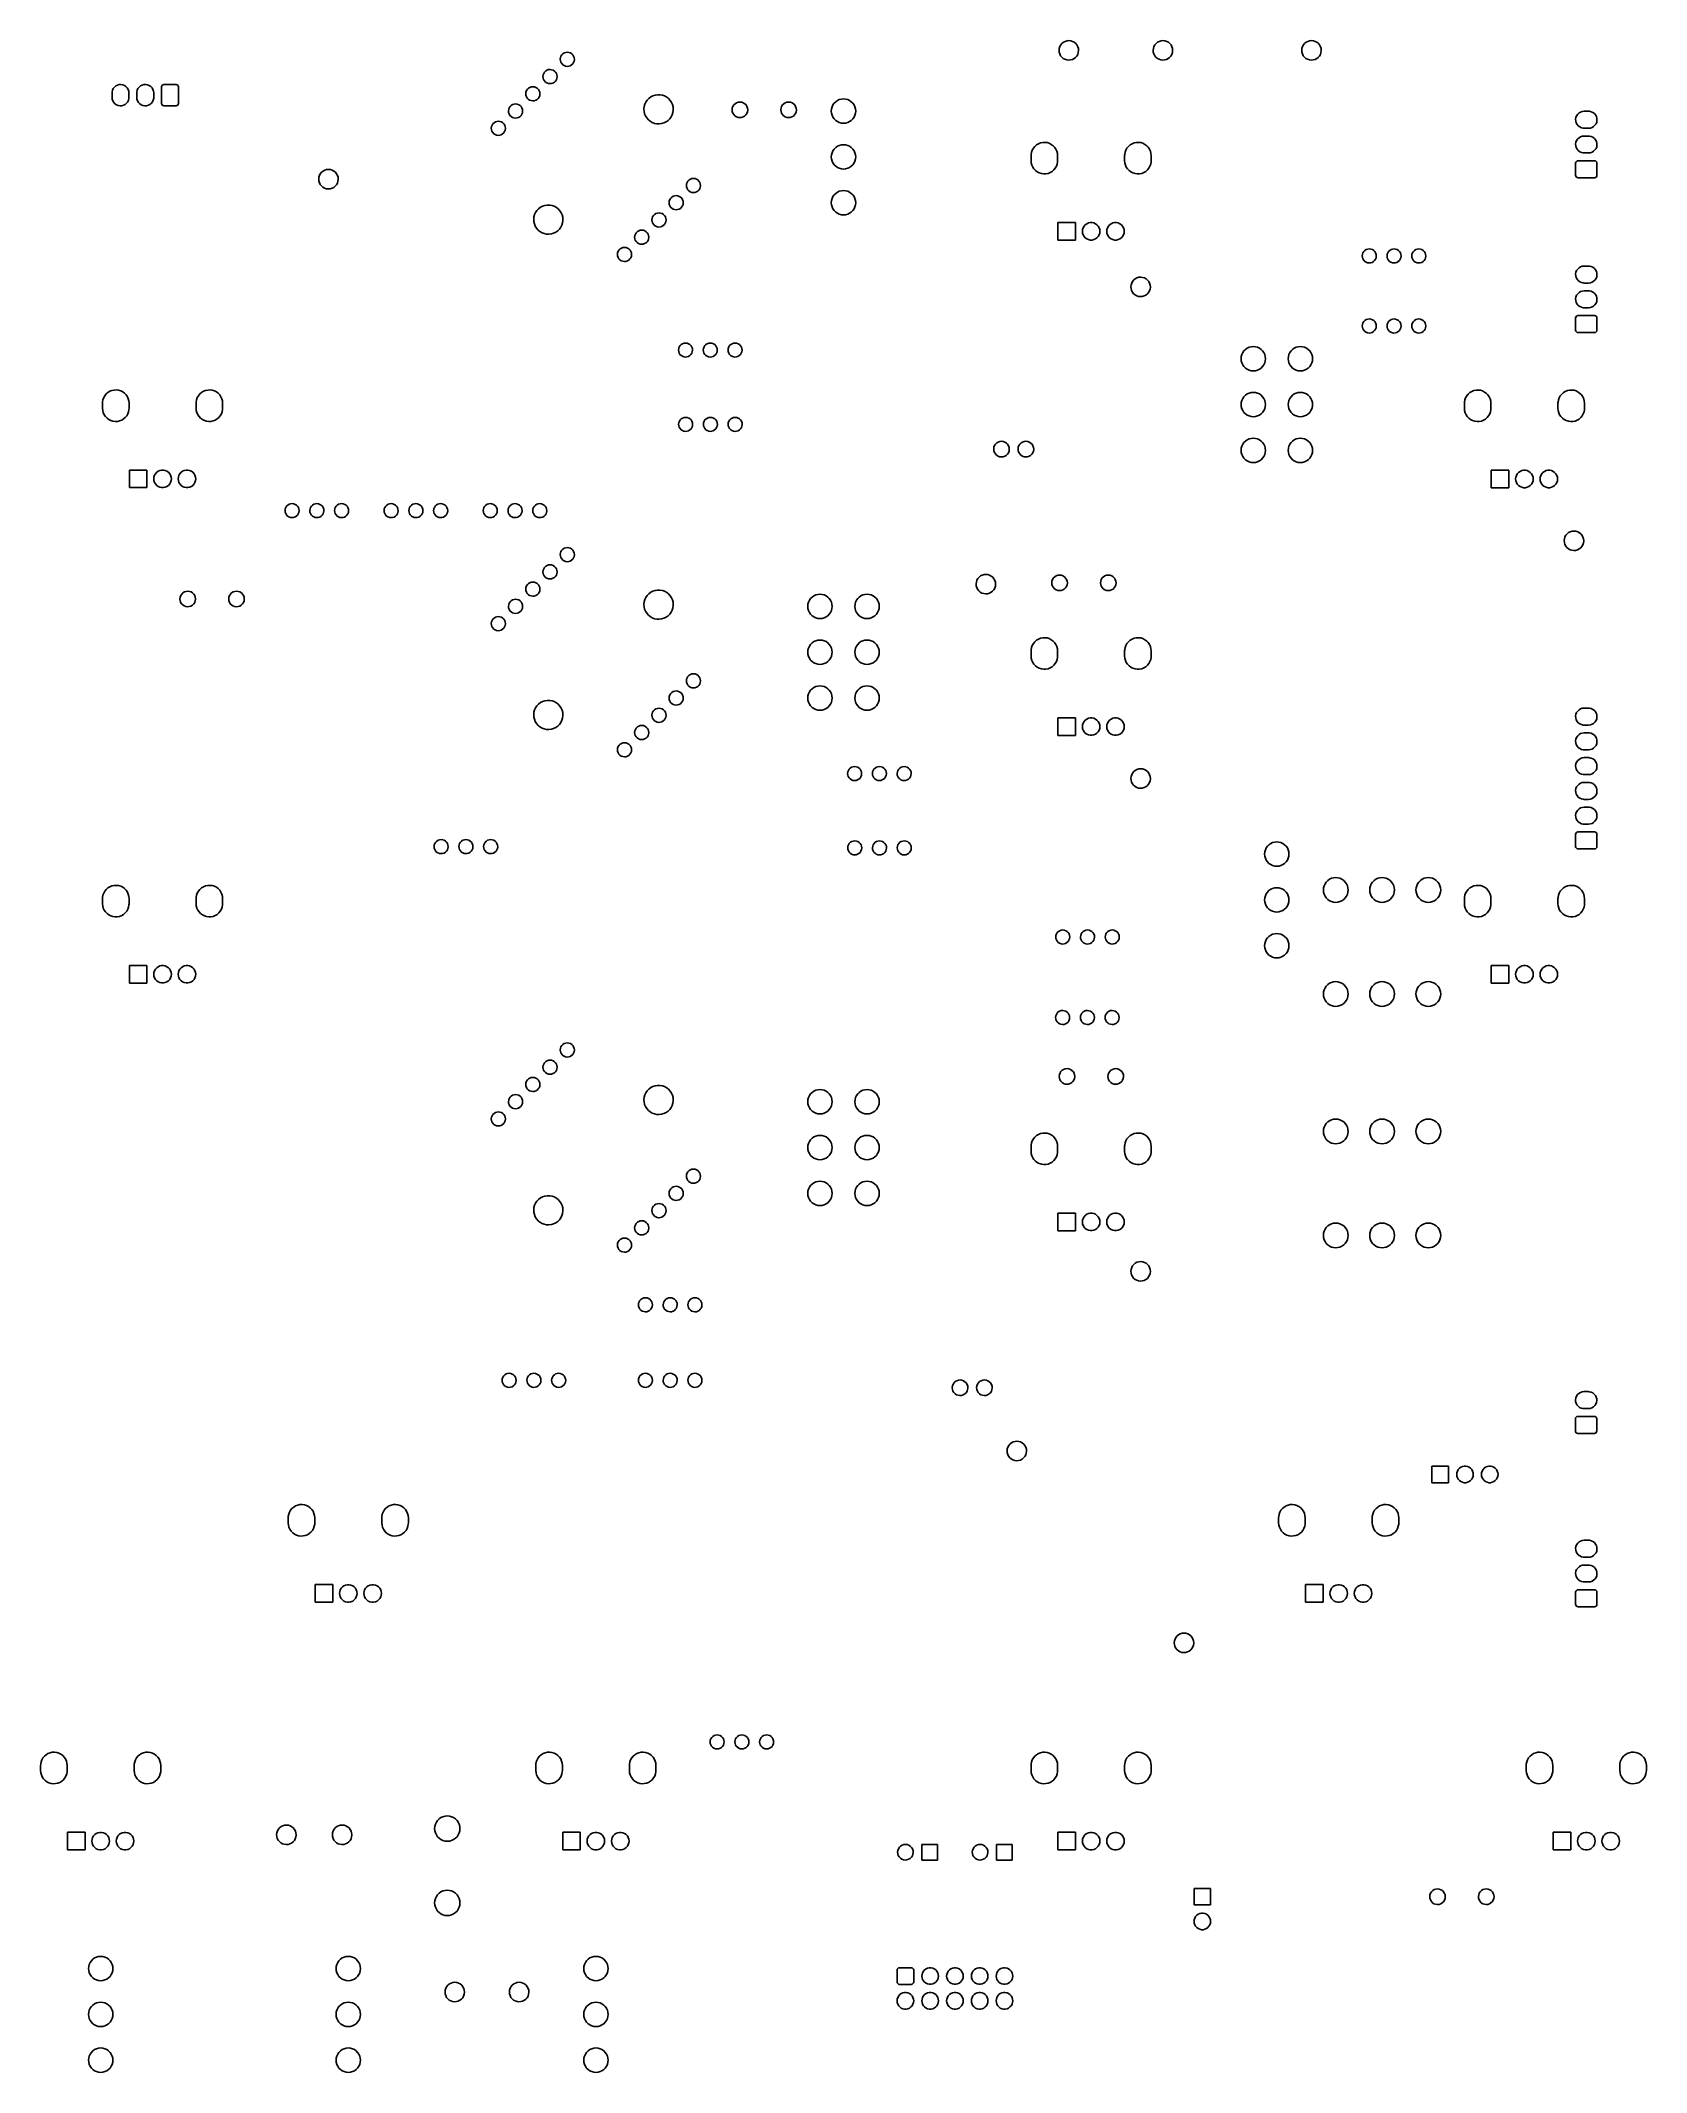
# Model space of a CAD drawing. Extents: x 125 to 290, y -245 to -37.
import ezdxf

# ---------------------------------------------------------------- set-up
doc = ezdxf.new("R2010")
doc.units = 0
doc.layers.add('BLACK', color=7, linetype='CONTINUOUS')

msp = doc.modelspace()

# ---------------------------------------------------------------- linework, layer by layer
at = {"layer": 'BLACK', "linetype": 'CONTINUOUS'}
for p, q in [((229.632, -37.578), (229.654, -37.3841)), ((229.654, -37.3841), (229.713, -37.1981)), ((229.713, -37.1981), (229.807, -37.027)), ((229.807, -37.027), (229.932, -36.8775)), ((229.932, -36.8775), (230.084, -36.7552)), ((230.084, -36.7552), (230.257, -36.6648)), ((230.257, -36.6648), (230.445, -36.6097)), ((230.445, -36.6097), (230.639, -36.592)), ((230.639, -36.592), (230.833, -36.6124)), ((230.833, -36.6124), (231.02, -36.6701)), ((231.02, -36.6701), (231.191, -36.763)), ((231.191, -36.763), (231.342, -36.8874)), ((231.342, -36.8874), (231.465, -37.0386)), ((231.465, -37.0386), (231.557, -37.2109)), ((231.557, -37.2109), (231.613, -37.3978)), ((231.613, -37.3978), (231.632, -37.592)), ((239.284, -37.578), (239.306, -37.3841)), ((239.306, -37.3841), (239.365, -37.1981)), ((239.365, -37.1981), (239.459, -37.027)), ((239.459, -37.027), (239.584, -36.8775)), ((239.584, -36.8775), (239.736, -36.7552)), ((239.736, -36.7552), (239.909, -36.6648)), ((239.909, -36.6648), (240.097, -36.6097)), ((240.097, -36.6097), (240.291, -36.592)), ((240.291, -36.592), (240.485, -36.6124)), ((240.485, -36.6124), (240.672, -36.6701)), ((240.672, -36.6701), (240.843, -36.763)), ((240.843, -36.763), (240.994, -36.8874)), ((240.994, -36.8874), (241.117, -37.0386)), ((241.117, -37.0386), (241.209, -37.2109)), ((241.209, -37.2109), (241.265, -37.3978)), ((241.265, -37.3978), (241.284, -37.592)), ((254.524, -37.578), (254.546, -37.3841)), ((254.546, -37.3841), (254.605, -37.1981)), ((254.605, -37.1981), (254.699, -37.027)), ((254.699, -37.027), (254.824, -36.8775)), ((254.824, -36.8775), (254.976, -36.7552)), ((254.976, -36.7552), (255.149, -36.6648)), ((255.149, -36.6648), (255.337, -36.6097)), ((255.337, -36.6097), (255.531, -36.592)), ((255.531, -36.592), (255.725, -36.6124)), ((255.725, -36.6124), (255.912, -36.6701)), ((255.912, -36.6701), (256.083, -36.763)), ((256.083, -36.763), (256.234, -36.8874)), ((256.234, -36.8874), (256.357, -37.0386)), ((256.357, -37.0386), (256.449, -37.2109)), ((256.449, -37.2109), (256.505, -37.3978)), ((256.505, -37.3978), (256.524, -37.592)), ((177.107, -39.6195), (177.26, -39.5673)), ((177.26, -39.5673), (177.421, -39.5504)), ((177.421, -39.5504), (177.581, -39.5696)), ((177.581, -39.5696), (177.734, -39.6239)), ((178.458, -38.4983), (178.478, -38.3378)), ((178.474, -38.6593), (178.458, -38.4983)), ((178.525, -38.8129), (178.474, -38.6593)), ((178.478, -38.3378), (178.533, -38.1857)), ((178.608, -38.9513), (178.525, -38.8129)), ((178.533, -38.1857), (178.621, -38.0497)), ((178.721, -39.0677), (178.608, -38.9513)), ((178.621, -38.0497), (178.737, -37.9365)), ((178.856, -39.1563), (178.721, -39.0677)), ((178.737, -37.9365), (178.874, -37.8517)), ((179.008, -39.2127), (178.856, -39.1563)), ((178.874, -37.8517), (179.028, -37.7996)), ((179.168, -39.2341), (179.008, -39.2127)), ((179.028, -37.7996), (179.189, -37.7827)), ((179.329, -39.2194), (179.168, -39.2341)), ((179.189, -37.7827), (179.349, -37.8018)), ((179.483, -39.1694), (179.329, -39.2194)), ((179.349, -37.8018), (179.502, -37.8561)), ((179.622, -39.0866), (179.483, -39.1694)), ((179.502, -37.8561), (179.638, -37.9428)), ((179.74, -38.975), (179.622, -39.0866)), ((179.638, -37.9428), (179.752, -38.0576)), ((179.829, -38.8402), (179.74, -38.975)), ((179.752, -38.0576), (179.838, -38.1948)), ((179.887, -38.6889), (179.829, -38.8402)), ((179.838, -38.1948), (179.891, -38.3476)), ((179.909, -38.5287), (179.887, -38.6889)), ((179.891, -38.3476), (179.909, -38.5084)), ((179.909, -38.5084), (179.909, -38.5287)), ((229.648, -37.7725), (229.632, -37.578)), ((229.702, -37.9601), (229.648, -37.7725)), ((229.791, -38.1337), (229.702, -37.9601)), ((229.913, -38.2867), (229.791, -38.1337)), ((230.061, -38.4131), (229.913, -38.2867)), ((230.232, -38.5084), (230.061, -38.4131)), ((230.417, -38.5687), (230.232, -38.5084)), ((230.611, -38.5918), (230.417, -38.5687)), ((230.806, -38.5768), (230.611, -38.5918)), ((230.994, -38.5243), (230.806, -38.5768)), ((231.168, -38.4363), (230.994, -38.5243)), ((231.322, -38.3162), (231.168, -38.4363)), ((231.449, -38.1684), (231.322, -38.3162)), ((231.546, -37.9987), (231.449, -38.1684)), ((231.607, -37.8135), (231.546, -37.9987)), ((231.632, -37.6199), (231.607, -37.8135)), ((231.632, -37.592), (231.632, -37.6199)), ((239.3, -37.7725), (239.284, -37.578)), ((239.354, -37.9601), (239.3, -37.7725)), ((239.443, -38.1337), (239.354, -37.9601)), ((239.565, -38.2867), (239.443, -38.1337)), ((239.713, -38.4131), (239.565, -38.2867)), ((239.884, -38.5084), (239.713, -38.4131)), ((240.069, -38.5687), (239.884, -38.5084)), ((240.263, -38.5918), (240.069, -38.5687)), ((240.458, -38.5768), (240.263, -38.5918)), ((240.646, -38.5243), (240.458, -38.5768)), ((240.82, -38.4363), (240.646, -38.5243)), ((240.974, -38.3162), (240.82, -38.4363)), ((241.101, -38.1684), (240.974, -38.3162)), ((241.198, -37.9987), (241.101, -38.1684)), ((241.259, -37.8135), (241.198, -37.9987)), ((241.284, -37.6199), (241.259, -37.8135)), ((241.284, -37.592), (241.284, -37.6199)), ((254.54, -37.7725), (254.524, -37.578)), ((254.594, -37.9601), (254.54, -37.7725)), ((254.683, -38.1337), (254.594, -37.9601)), ((254.805, -38.2867), (254.683, -38.1337)), ((254.953, -38.4131), (254.805, -38.2867)), ((255.124, -38.5084), (254.953, -38.4131)), ((255.309, -38.5687), (255.124, -38.5084)), ((255.503, -38.5918), (255.309, -38.5687)), ((255.698, -38.5768), (255.503, -38.5918)), ((255.886, -38.5243), (255.698, -38.5768)), ((256.06, -38.4363), (255.886, -38.5243)), ((256.214, -38.3162), (256.06, -38.4363)), ((256.341, -38.1684), (256.214, -38.3162)), ((256.438, -37.9987), (256.341, -38.1684)), ((256.499, -37.8135), (256.438, -37.9987)), ((256.524, -37.6199), (256.499, -37.8135)), ((256.524, -37.592), (256.524, -37.6199)), ((132.526, -41.6786), (132.606, -41.5083)), ((132.606, -41.5083), (132.72, -41.359)), ((132.72, -41.359), (132.864, -41.2377)), ((132.864, -41.2377), (133.03, -41.1501)), ((133.03, -41.1501), (133.211, -41.1002)), ((133.211, -41.1002), (133.399, -41.0904)), ((133.399, -41.0904), (133.584, -41.121)), ((133.584, -41.121), (133.758, -41.1908)), ((133.758, -41.1908), (133.914, -41.2965)), ((133.914, -41.2965), (134.043, -41.433)), ((134.043, -41.433), (134.14, -41.5941)), ((134.14, -41.5941), (134.2, -41.7722)), ((135.066, -41.6786), (135.146, -41.5083)), ((135.146, -41.5083), (135.26, -41.359)), ((135.26, -41.359), (135.404, -41.2377)), ((135.404, -41.2377), (135.57, -41.1501)), ((135.57, -41.1501), (135.751, -41.1002)), ((135.751, -41.1002), (135.939, -41.0904)), ((135.939, -41.0904), (136.124, -41.121)), ((136.124, -41.121), (136.298, -41.1908)), ((136.298, -41.1908), (136.454, -41.2965)), ((136.454, -41.2965), (136.583, -41.433)), ((136.583, -41.433), (136.68, -41.5941)), ((136.68, -41.5941), (136.74, -41.7722)), ((137.56, -41.339), (137.579, -41.2433)), ((137.56, -43.029), (137.56, -41.339)), ((137.579, -41.2433), (137.633, -41.1622)), ((137.633, -41.1622), (137.714, -41.108)), ((137.714, -41.108), (137.81, -41.089)), ((137.81, -41.089), (139.05, -41.089)), ((139.05, -41.089), (139.146, -41.108)), ((139.146, -41.108), (139.227, -41.1622)), ((139.227, -41.1622), (139.281, -41.2433)), ((139.281, -41.2433), (139.3, -41.339)), ((139.3, -41.339), (139.3, -43.029)), ((174.998, -41.7213), (175.086, -41.5852)), ((175.086, -41.5852), (175.201, -41.472)), ((175.201, -41.472), (175.339, -41.3873)), ((175.339, -41.3873), (175.492, -41.3351)), ((175.492, -41.3351), (175.653, -41.3182)), ((175.653, -41.3182), (175.814, -41.3373)), ((175.814, -41.3373), (175.966, -41.3916)), ((175.966, -41.3916), (176.103, -41.4783)), ((176.103, -41.4783), (176.217, -41.5931)), ((176.217, -41.5931), (176.303, -41.7304)), ((176.69, -40.2661), (176.71, -40.1055)), ((176.706, -40.4271), (176.69, -40.2661)), ((176.757, -40.5806), (176.706, -40.4271)), ((176.71, -40.1055), (176.766, -39.9535)), ((176.841, -40.719), (176.757, -40.5806)), ((176.766, -39.9535), (176.853, -39.8175)), ((176.953, -40.8354), (176.841, -40.719)), ((176.853, -39.8175), (176.969, -39.7043)), ((177.088, -40.924), (176.953, -40.8354)), ((176.969, -39.7043), (177.107, -39.6195)), ((177.24, -40.9804), (177.088, -40.924)), ((177.401, -41.0018), (177.24, -40.9804)), ((177.562, -40.9872), (177.401, -41.0018)), ((177.716, -40.9372), (177.562, -40.9872)), ((177.855, -40.8543), (177.716, -40.9372)), ((177.734, -39.6239), (177.871, -39.7106)), ((177.972, -40.7427), (177.855, -40.8543)), ((177.871, -39.7106), (177.985, -39.8254)), ((178.061, -40.608), (177.972, -40.7427)), ((177.985, -39.8254), (178.07, -39.9626)), ((178.119, -40.4567), (178.061, -40.608)), ((178.07, -39.9626), (178.124, -40.1154)), ((178.141, -40.2965), (178.119, -40.4567)), ((178.124, -40.1154), (178.142, -40.2762)), ((178.142, -40.2762), (178.141, -40.2965)), ((132.48, -41.959), (132.485, -41.862)), ((132.48, -42.409), (132.48, -41.959)), ((132.5, -42.5958), (132.48, -42.409)), ((132.485, -41.862), (132.526, -41.6786)), ((132.56, -42.7739), (132.5, -42.5958)), ((132.657, -42.935), (132.56, -42.7739)), ((132.786, -43.0715), (132.657, -42.935)), ((132.942, -43.1772), (132.786, -43.0715)), ((133.116, -43.247), (132.942, -43.1772)), ((133.301, -43.2776), (133.116, -43.247)), ((133.489, -43.2678), (133.301, -43.2776)), ((133.67, -43.2179), (133.489, -43.2678)), ((133.836, -43.1303), (133.67, -43.2179)), ((133.98, -43.009), (133.836, -43.1303)), ((134.094, -42.8597), (133.98, -43.009)), ((134.174, -42.6894), (134.094, -42.8597)), ((134.215, -42.506), (134.174, -42.6894)), ((134.2, -41.7722), (134.22, -41.959)), ((134.22, -42.409), (134.215, -42.506)), ((134.22, -41.959), (134.22, -42.409)), ((135.02, -41.959), (135.025, -41.862)), ((135.02, -42.409), (135.02, -41.959)), ((135.04, -42.5958), (135.02, -42.409)), ((135.025, -41.862), (135.066, -41.6786)), ((135.1, -42.7739), (135.04, -42.5958)), ((135.197, -42.935), (135.1, -42.7739)), ((135.326, -43.0715), (135.197, -42.935)), ((135.482, -43.1772), (135.326, -43.0715)), ((135.656, -43.247), (135.482, -43.1772)), ((135.841, -43.2776), (135.656, -43.247)), ((136.029, -43.2678), (135.841, -43.2776)), ((136.21, -43.2179), (136.029, -43.2678)), ((136.376, -43.1303), (136.21, -43.2179)), ((136.52, -43.009), (136.376, -43.1303)), ((136.634, -42.8597), (136.52, -43.009)), ((136.714, -42.6894), (136.634, -42.8597)), ((136.755, -42.506), (136.714, -42.6894)), ((136.74, -41.7722), (136.76, -41.959)), ((136.76, -42.409), (136.755, -42.506)), ((136.76, -41.959), (136.76, -42.409)), ((137.579, -43.1247), (137.56, -43.029)), ((137.633, -43.2058), (137.579, -43.1247)), ((137.714, -43.26), (137.633, -43.2058)), ((137.81, -43.279), (137.714, -43.26)), ((139.05, -43.279), (137.81, -43.279)), ((139.146, -43.26), (139.05, -43.279)), ((139.227, -43.2058), (139.146, -43.26)), ((139.281, -43.1247), (139.227, -43.2058)), ((139.3, -43.029), (139.281, -43.1247)), ((173.154, -43.8016), (173.175, -43.6411)), ((173.175, -43.6411), (173.23, -43.489)), ((173.23, -43.489), (173.318, -43.353)), ((173.318, -43.353), (173.433, -43.2398)), ((173.433, -43.2398), (173.571, -43.155)), ((173.571, -43.155), (173.724, -43.1029)), ((173.724, -43.1029), (173.885, -43.086)), ((173.885, -43.086), (174.046, -43.1051)), ((174.046, -43.1051), (174.198, -43.1594)), ((174.198, -43.1594), (174.335, -43.2461)), ((174.335, -43.2461), (174.449, -43.3609)), ((174.449, -43.3609), (174.535, -43.4981)), ((174.535, -43.4981), (174.588, -43.6509)), ((174.588, -43.6509), (174.606, -43.8117)), ((174.922, -42.0338), (174.943, -41.8733)), ((174.938, -42.1949), (174.922, -42.0338)), ((174.989, -42.3484), (174.938, -42.1949)), ((174.943, -41.8733), (174.998, -41.7213)), ((175.073, -42.4868), (174.989, -42.3484)), ((175.185, -42.6032), (175.073, -42.4868)), ((175.321, -42.6918), (175.185, -42.6032)), ((175.472, -42.7482), (175.321, -42.6918)), ((175.633, -42.7696), (175.472, -42.7482)), ((175.794, -42.7549), (175.633, -42.7696)), ((175.948, -42.7049), (175.794, -42.7549)), ((176.087, -42.6221), (175.948, -42.7049)), ((176.204, -42.5105), (176.087, -42.6221)), ((176.294, -42.3757), (176.204, -42.5105)), ((176.351, -42.2245), (176.294, -42.3757)), ((176.303, -41.7304), (176.356, -41.8832)), ((176.373, -42.0642), (176.351, -42.2245)), ((176.356, -41.8832), (176.374, -42.044)), ((176.374, -42.044), (176.373, -42.0642)), ((187.053, -43.5983), (187.079, -43.3539)), ((187.067, -43.8437), (187.053, -43.5983)), ((187.079, -43.3539), (187.145, -43.117)), ((187.145, -43.117), (187.248, -42.8941)), ((187.248, -42.8941), (187.387, -42.691)), ((187.387, -42.691), (187.557, -42.5133)), ((187.557, -42.5133), (187.753, -42.3657)), ((187.753, -42.3657), (187.971, -42.2522)), ((187.971, -42.2522), (188.205, -42.1758)), ((188.205, -42.1758), (188.448, -42.1386)), ((188.448, -42.1386), (188.694, -42.1416)), ((188.694, -42.1416), (188.936, -42.1847)), ((188.936, -42.1847), (189.168, -42.2668)), ((189.168, -42.2668), (189.383, -42.3856)), ((189.383, -42.3856), (189.576, -42.5379)), ((189.576, -42.5379), (189.741, -42.7197)), ((189.741, -42.7197), (189.875, -42.9261)), ((189.875, -42.9261), (189.973, -43.1516)), ((189.973, -43.1516), (190.033, -43.39)), ((190.051, -43.7082), (190.019, -43.9519)), ((190.033, -43.39), (190.053, -43.635)), ((190.053, -43.635), (190.051, -43.7082)), ((196.09, -43.6768), (196.112, -43.4999)), ((196.107, -43.8543), (196.09, -43.6768)), ((196.112, -43.4999), (196.173, -43.3323)), ((196.173, -43.3323), (196.27, -43.1824)), ((196.27, -43.1824), (196.397, -43.0576)), ((196.397, -43.0576), (196.549, -42.9641)), ((196.549, -42.9641), (196.718, -42.9067)), ((196.718, -42.9067), (196.896, -42.888)), ((196.896, -42.888), (197.073, -42.9091)), ((197.073, -42.9091), (197.241, -42.969)), ((197.241, -42.969), (197.391, -43.0645)), ((197.391, -43.0645), (197.517, -43.1911)), ((197.517, -43.1911), (197.611, -43.3423)), ((197.611, -43.3423), (197.67, -43.5108)), ((197.69, -43.7103), (197.665, -43.887)), ((197.67, -43.5108), (197.69, -43.688)), ((197.69, -43.688), (197.69, -43.7103)), ((201.09, -43.6768), (201.112, -43.4999)), ((201.107, -43.8543), (201.09, -43.6768)), ((201.112, -43.4999), (201.173, -43.3323)), ((201.173, -43.3323), (201.27, -43.1824)), ((201.27, -43.1824), (201.397, -43.0576)), ((201.397, -43.0576), (201.549, -42.9641)), ((201.549, -42.9641), (201.718, -42.9067)), ((201.718, -42.9067), (201.896, -42.888)), ((201.896, -42.888), (202.073, -42.9091)), ((202.073, -42.9091), (202.241, -42.969)), ((202.241, -42.969), (202.391, -43.0645)), ((202.391, -43.0645), (202.517, -43.1911)), ((202.517, -43.1911), (202.611, -43.3423)), ((202.611, -43.3423), (202.67, -43.5108)), ((202.69, -43.7103), (202.665, -43.887)), ((202.67, -43.5108), (202.69, -43.688)), ((202.69, -43.688), (202.69, -43.7103)), ((206.268, -43.814), (206.287, -43.5969)), ((206.287, -43.5969), (206.343, -43.3865)), ((206.343, -43.3865), (206.435, -43.189)), ((206.435, -43.189), (206.56, -43.0105)), ((206.56, -43.0105), (206.715, -42.8564)), ((206.715, -42.8564), (206.893, -42.7315)), ((206.893, -42.7315), (207.09, -42.6394)), ((207.09, -42.6394), (207.301, -42.583)), ((207.301, -42.583), (207.518, -42.564)), ((207.518, -42.564), (207.735, -42.583)), ((207.735, -42.583), (207.946, -42.6394)), ((207.946, -42.6394), (208.143, -42.7315)), ((208.143, -42.7315), (208.321, -42.8564)), ((208.321, -42.8564), (208.476, -43.0105)), ((208.476, -43.0105), (208.601, -43.189)), ((208.601, -43.189), (208.693, -43.3865)), ((208.693, -43.3865), (208.749, -43.5969)), ((208.749, -43.5969), (208.768, -43.814)), ((171.387, -45.5694), (171.407, -45.4088)), ((171.402, -45.7304), (171.387, -45.5694)), ((171.454, -45.8839), (171.402, -45.7304)), ((171.407, -45.4088), (171.462, -45.2568)), ((171.462, -45.2568), (171.55, -45.1208)), ((171.55, -45.1208), (171.666, -45.0076)), ((171.666, -45.0076), (171.803, -44.9228)), ((171.803, -44.9228), (171.957, -44.8706)), ((171.957, -44.8706), (172.118, -44.8537)), ((172.118, -44.8537), (172.278, -44.8729)), ((172.278, -44.8729), (172.431, -44.9272)), ((172.431, -44.9272), (172.567, -45.0139)), ((172.567, -45.0139), (172.681, -45.1287)), ((172.681, -45.1287), (172.767, -45.2659)), ((172.815, -45.76), (172.758, -45.9113)), ((172.767, -45.2659), (172.82, -45.4187)), ((172.838, -45.5998), (172.815, -45.76)), ((172.82, -45.4187), (172.838, -45.5795)), ((172.838, -45.5795), (172.838, -45.5998)), ((173.17, -43.9626), (173.154, -43.8016)), ((173.221, -44.1162), (173.17, -43.9626)), ((173.305, -44.2546), (173.221, -44.1162)), ((173.418, -44.371), (173.305, -44.2546)), ((173.553, -44.4596), (173.418, -44.371)), ((173.705, -44.516), (173.553, -44.4596)), ((173.865, -44.5374), (173.705, -44.516)), ((174.026, -44.5227), (173.865, -44.5374)), ((174.18, -44.4727), (174.026, -44.5227)), ((174.319, -44.3899), (174.18, -44.4727)), ((174.436, -44.2783), (174.319, -44.3899)), ((174.526, -44.1435), (174.436, -44.2783)), ((174.583, -43.9922), (174.526, -44.1435)), ((174.606, -43.832), (174.583, -43.9922)), ((174.606, -43.8117), (174.606, -43.832)), ((187.121, -44.0835), (187.067, -43.8437)), ((187.214, -44.3113), (187.121, -44.0835)), ((187.342, -44.5209), (187.214, -44.3113)), ((187.503, -44.7067), (187.342, -44.5209)), ((187.692, -44.8637), (187.503, -44.7067)), ((187.905, -44.9877), (187.692, -44.8637)), ((188.134, -45.0754), (187.905, -44.9877)), ((188.375, -45.1244), (188.134, -45.0754)), ((188.621, -45.1334), (188.375, -45.1244)), ((188.865, -45.1022), (188.621, -45.1334)), ((189.1, -45.0315), (188.865, -45.1022)), ((189.321, -44.9234), (189.1, -45.0315)), ((189.521, -44.7807), (189.321, -44.9234)), ((189.695, -44.6071), (189.521, -44.7807)), ((189.838, -44.4075), (189.695, -44.6071)), ((189.947, -44.1871), (189.838, -44.4075)), ((190.019, -43.9519), (189.947, -44.1871)), ((196.164, -44.0236), (196.107, -43.8543)), ((196.256, -44.1761), (196.164, -44.0236)), ((196.38, -44.3044), (196.256, -44.1761)), ((196.529, -44.4021), (196.38, -44.3044)), ((196.696, -44.4642), (196.529, -44.4021)), ((196.873, -44.4878), (196.696, -44.4642)), ((197.051, -44.4717), (196.873, -44.4878)), ((197.22, -44.4165), (197.051, -44.4717)), ((197.374, -44.3252), (197.22, -44.4165)), ((197.503, -44.2022), (197.374, -44.3252)), ((197.602, -44.0537), (197.503, -44.2022)), ((197.665, -43.887), (197.602, -44.0537)), ((201.164, -44.0236), (201.107, -43.8543)), ((201.256, -44.1761), (201.164, -44.0236)), ((201.38, -44.3044), (201.256, -44.1761)), ((201.529, -44.4021), (201.38, -44.3044)), ((201.696, -44.4642), (201.529, -44.4021)), ((201.873, -44.4878), (201.696, -44.4642)), ((202.051, -44.4717), (201.873, -44.4878)), ((202.22, -44.4165), (202.051, -44.4717)), ((202.374, -44.3252), (202.22, -44.4165)), ((202.503, -44.2022), (202.374, -44.3252)), ((202.602, -44.0537), (202.503, -44.2022)), ((202.665, -43.887), (202.602, -44.0537)), ((206.287, -44.0311), (206.268, -43.814)), ((206.343, -44.2415), (206.287, -44.0311)), ((206.435, -44.439), (206.343, -44.2415)), ((206.56, -44.6175), (206.435, -44.439)), ((206.715, -44.7716), (206.56, -44.6175)), ((206.893, -44.8965), (206.715, -44.7716)), ((207.09, -44.9886), (206.893, -44.8965)), ((207.301, -45.045), (207.09, -44.9886)), ((207.518, -45.064), (207.301, -45.045)), ((207.735, -45.045), (207.518, -45.064)), ((207.946, -44.9886), (207.735, -45.045)), ((208.143, -44.8965), (207.946, -44.9886)), ((208.321, -44.7716), (208.143, -44.8965)), ((208.476, -44.6175), (208.321, -44.7716)), ((208.601, -44.439), (208.476, -44.6175)), ((208.693, -44.2415), (208.601, -44.439)), ((208.749, -44.0311), (208.693, -44.2415)), ((208.768, -43.814), (208.749, -44.0311)), ((282.624, -44.6554), (282.655, -44.47)), ((282.634, -44.8431), (282.624, -44.6554)), ((282.684, -45.0243), (282.634, -44.8431)), ((282.655, -44.47), (282.725, -44.2956)), ((282.772, -45.1905), (282.684, -45.0243)), ((282.725, -44.2956), (282.83, -44.1401)), ((282.893, -45.334), (282.772, -45.1905)), ((282.83, -44.1401), (282.967, -44.011)), ((283.042, -45.4482), (282.893, -45.334)), ((282.967, -44.011), (283.128, -43.9142)), ((283.213, -45.5276), (283.042, -45.4482)), ((283.128, -43.9142), (283.306, -43.8543)), ((283.396, -45.5686), (283.213, -45.5276)), ((283.306, -43.8543), (283.493, -43.834)), ((283.493, -45.574), (283.396, -45.5686)), ((283.493, -43.834), (283.943, -43.834)), ((283.943, -45.574), (283.493, -45.574)), ((283.943, -43.834), (284.04, -43.8394)), ((284.13, -45.5537), (283.943, -45.574)), ((284.04, -43.8394), (284.223, -43.8804)), ((284.308, -45.4938), (284.13, -45.5537)), ((284.223, -43.8804), (284.394, -43.9598)), ((284.469, -45.397), (284.308, -45.4938)), ((284.394, -43.9598), (284.543, -44.074)), ((284.606, -45.2679), (284.469, -45.397)), ((284.543, -44.074), (284.664, -44.2175)), ((284.711, -45.1124), (284.606, -45.2679)), ((284.664, -44.2175), (284.752, -44.3837)), ((284.781, -44.938), (284.711, -45.1124)), ((284.752, -44.3837), (284.802, -44.5649)), ((284.812, -44.7526), (284.781, -44.938)), ((284.802, -44.5649), (284.812, -44.7526)), ((171.537, -46.0223), (171.454, -45.8839)), ((171.65, -46.1387), (171.537, -46.0223)), ((171.785, -46.2273), (171.65, -46.1387)), ((171.937, -46.2837), (171.785, -46.2273)), ((172.097, -46.3051), (171.937, -46.2837)), ((172.258, -46.2905), (172.097, -46.3051)), ((172.412, -46.2405), (172.258, -46.2905)), ((172.551, -46.1576), (172.412, -46.2405)), ((172.668, -46.046), (172.551, -46.1576)), ((172.758, -45.9113), (172.668, -46.046)), ((206.343, -48.0865), (206.435, -47.889)), ((206.435, -47.889), (206.56, -47.7105)), ((206.56, -47.7105), (206.715, -47.5564)), ((206.715, -47.5564), (206.893, -47.4315)), ((206.893, -47.4315), (207.09, -47.3394)), ((207.09, -47.3394), (207.301, -47.283)), ((207.301, -47.283), (207.518, -47.264)), ((207.518, -47.264), (207.735, -47.283)), ((207.735, -47.283), (207.946, -47.3394)), ((207.946, -47.3394), (208.143, -47.4315)), ((208.143, -47.4315), (208.321, -47.5564)), ((208.321, -47.5564), (208.476, -47.7105)), ((208.476, -47.7105), (208.601, -47.889)), ((208.601, -47.889), (208.693, -48.0865)), ((226.805, -48.0297), (226.883, -47.8135)), ((226.883, -47.8135), (226.997, -47.6137)), ((226.997, -47.6137), (227.143, -47.4359)), ((227.143, -47.4359), (227.317, -47.2851)), ((227.317, -47.2851), (227.513, -47.1658)), ((227.513, -47.1658), (227.727, -47.0814)), ((227.727, -47.0814), (227.952, -47.0341)), ((227.952, -47.0341), (228.182, -47.0255)), ((228.182, -47.0255), (228.41, -47.0557)), ((228.41, -47.0557), (228.63, -47.1239)), ((228.63, -47.1239), (228.835, -47.2281)), ((228.835, -47.2281), (229.019, -47.3654)), ((229.019, -47.3654), (229.178, -47.5318)), ((229.178, -47.5318), (229.306, -47.7226)), ((229.306, -47.7226), (229.401, -47.9323)), ((236.405, -48.0297), (236.483, -47.8135)), ((236.483, -47.8135), (236.597, -47.6137)), ((236.597, -47.6137), (236.743, -47.4359)), ((236.743, -47.4359), (236.917, -47.2851)), ((236.917, -47.2851), (237.113, -47.1658)), ((237.113, -47.1658), (237.327, -47.0814)), ((237.327, -47.0814), (237.552, -47.0341)), ((237.552, -47.0341), (237.782, -47.0255)), ((237.782, -47.0255), (238.01, -47.0557)), ((238.01, -47.0557), (238.23, -47.1239)), ((238.23, -47.1239), (238.435, -47.2281)), ((238.435, -47.2281), (238.619, -47.3654)), ((238.619, -47.3654), (238.778, -47.5318)), ((238.778, -47.5318), (238.906, -47.7226)), ((238.906, -47.7226), (239.001, -47.9323)), ((282.624, -47.1954), (282.655, -47.01)), ((282.634, -47.3831), (282.624, -47.1954)), ((282.684, -47.5643), (282.634, -47.3831)), ((282.655, -47.01), (282.725, -46.8356)), ((282.772, -47.7305), (282.684, -47.5643)), ((282.725, -46.8356), (282.83, -46.6801)), ((282.893, -47.874), (282.772, -47.7305)), ((282.83, -46.6801), (282.967, -46.551)), ((283.042, -47.9882), (282.893, -47.874)), ((282.967, -46.551), (283.128, -46.4542)), ((283.128, -46.4542), (283.306, -46.3943)), ((283.306, -46.3943), (283.493, -46.374)), ((283.493, -46.374), (283.943, -46.374)), ((283.943, -46.374), (284.04, -46.3794)), ((284.04, -46.3794), (284.223, -46.4204)), ((284.223, -46.4204), (284.394, -46.4998)), ((284.394, -46.4998), (284.543, -46.614)), ((284.606, -47.8079), (284.469, -47.937)), ((284.543, -46.614), (284.664, -46.7575)), ((284.711, -47.6524), (284.606, -47.8079)), ((284.664, -46.7575), (284.752, -46.9237)), ((284.781, -47.478), (284.711, -47.6524)), ((284.752, -46.9237), (284.802, -47.1049)), ((284.812, -47.2926), (284.781, -47.478)), ((284.802, -47.1049), (284.812, -47.2926)), ((153.986, -50.0855), (154.138, -49.9632)), ((154.138, -49.9632), (154.311, -49.8728)), ((154.311, -49.8728), (154.499, -49.8177)), ((154.499, -49.8177), (154.693, -49.8)), ((154.693, -49.8), (154.887, -49.8204)), ((154.887, -49.8204), (155.074, -49.8781)), ((155.074, -49.8781), (155.245, -49.971)), ((155.245, -49.971), (155.396, -50.0954)), ((206.268, -48.514), (206.287, -48.2969)), ((206.287, -48.7311), (206.268, -48.514)), ((206.287, -48.2969), (206.343, -48.0865)), ((206.343, -48.9415), (206.287, -48.7311)), ((206.435, -49.139), (206.343, -48.9415)), ((206.56, -49.3175), (206.435, -49.139)), ((206.715, -49.4716), (206.56, -49.3175)), ((206.893, -49.5965), (206.715, -49.4716)), ((207.09, -49.6886), (206.893, -49.5965)), ((207.301, -49.745), (207.09, -49.6886)), ((207.518, -49.764), (207.301, -49.745)), ((207.735, -49.745), (207.518, -49.764)), ((207.946, -49.6886), (207.735, -49.745)), ((208.143, -49.5965), (207.946, -49.6886)), ((208.321, -49.4716), (208.143, -49.5965)), ((208.476, -49.3175), (208.321, -49.4716)), ((208.601, -49.139), (208.476, -49.3175)), ((208.693, -48.9415), (208.601, -49.139)), ((208.693, -48.0865), (208.749, -48.2969)), ((208.749, -48.7311), (208.693, -48.9415)), ((208.749, -48.2969), (208.768, -48.514)), ((208.768, -48.514), (208.749, -48.7311)), ((226.758, -48.384), (226.764, -48.256)), ((226.758, -48.904), (226.758, -48.384)), ((226.777, -49.1331), (226.758, -48.904)), ((226.764, -48.256), (226.805, -48.0297)), ((226.835, -49.3557), (226.777, -49.1331)), ((226.93, -49.5654), (226.835, -49.3557)), ((227.058, -49.7562), (226.93, -49.5654)), ((227.217, -49.9226), (227.058, -49.7562)), ((227.401, -50.0599), (227.217, -49.9226)), ((228.919, -50.0029), (228.723, -50.1222)), ((229.093, -49.8521), (228.919, -50.0029)), ((229.239, -49.6743), (229.093, -49.8521)), ((229.353, -49.4745), (229.239, -49.6743)), ((229.431, -49.2583), (229.353, -49.4745)), ((229.401, -47.9323), (229.459, -48.1549)), ((229.472, -49.032), (229.431, -49.2583)), ((229.459, -48.1549), (229.478, -48.384)), ((229.478, -48.904), (229.472, -49.032)), ((229.478, -48.384), (229.478, -48.904)), ((236.358, -48.384), (236.364, -48.256)), ((236.358, -48.904), (236.358, -48.384)), ((236.377, -49.1331), (236.358, -48.904)), ((236.364, -48.256), (236.405, -48.0297)), ((236.435, -49.3557), (236.377, -49.1331)), ((236.53, -49.5654), (236.435, -49.3557)), ((236.658, -49.7562), (236.53, -49.5654)), ((236.817, -49.9226), (236.658, -49.7562)), ((237.001, -50.0599), (236.817, -49.9226)), ((238.519, -50.0029), (238.323, -50.1222)), ((238.693, -49.8521), (238.519, -50.0029)), ((238.839, -49.6743), (238.693, -49.8521)), ((238.953, -49.4745), (238.839, -49.6743)), ((239.031, -49.2583), (238.953, -49.4745)), ((239.001, -47.9323), (239.059, -48.1549)), ((239.072, -49.032), (239.031, -49.2583)), ((239.059, -48.1549), (239.078, -48.384)), ((239.078, -48.904), (239.072, -49.032)), ((239.078, -48.384), (239.078, -48.904)), ((282.623, -49.164), (282.642, -49.0683)), ((282.623, -50.404), (282.623, -49.164)), ((282.642, -49.0683), (282.696, -48.9872)), ((282.696, -48.9872), (282.777, -48.933)), ((282.777, -48.933), (282.873, -48.914)), ((282.873, -48.914), (284.563, -48.914)), ((283.213, -48.0676), (283.042, -47.9882)), ((283.396, -48.1086), (283.213, -48.0676)), ((283.493, -48.114), (283.396, -48.1086)), ((283.943, -48.114), (283.493, -48.114)), ((284.13, -48.0937), (283.943, -48.114)), ((284.308, -48.0338), (284.13, -48.0937)), ((284.469, -47.937), (284.308, -48.0338)), ((284.563, -48.914), (284.659, -48.933)), ((284.659, -48.933), (284.74, -48.9872)), ((284.74, -48.9872), (284.794, -49.0683)), ((284.794, -49.0683), (284.813, -49.164)), ((284.813, -49.164), (284.813, -50.404)), ((153.686, -50.786), (153.708, -50.5921)), ((153.702, -50.9805), (153.686, -50.786)), ((153.756, -51.1681), (153.702, -50.9805)), ((153.708, -50.5921), (153.767, -50.4061)), ((153.845, -51.3417), (153.756, -51.1681)), ((153.767, -50.4061), (153.861, -50.235)), ((153.967, -51.4947), (153.845, -51.3417)), ((153.861, -50.235), (153.986, -50.0855)), ((154.115, -51.6211), (153.967, -51.4947)), ((154.286, -51.7164), (154.115, -51.6211)), ((154.471, -51.7767), (154.286, -51.7164)), ((154.665, -51.7998), (154.471, -51.7767)), ((154.86, -51.7848), (154.665, -51.7998)), ((155.048, -51.7323), (154.86, -51.7848)), ((155.222, -51.6443), (155.048, -51.7323)), ((155.376, -51.5242), (155.222, -51.6443)), ((155.503, -51.3764), (155.376, -51.5242)), ((155.396, -50.0954), (155.519, -50.2466)), ((155.6, -51.2067), (155.503, -51.3764)), ((155.519, -50.2466), (155.611, -50.4189)), ((155.661, -51.0215), (155.6, -51.2067)), ((155.611, -50.4189), (155.667, -50.6058)), ((155.686, -50.8279), (155.661, -51.0215)), ((155.667, -50.6058), (155.686, -50.8)), ((155.686, -50.8), (155.686, -50.8279)), ((191.398, -51.4384), (191.418, -51.2778)), ((191.414, -51.5994), (191.398, -51.4384)), ((191.465, -51.7529), (191.414, -51.5994)), ((191.418, -51.2778), (191.473, -51.1258)), ((191.549, -51.8913), (191.465, -51.7529)), ((191.473, -51.1258), (191.561, -50.9898)), ((191.661, -52.0077), (191.549, -51.8913)), ((191.561, -50.9898), (191.677, -50.8766)), ((191.796, -52.0963), (191.661, -52.0077)), ((191.677, -50.8766), (191.815, -50.7918)), ((191.815, -50.7918), (191.968, -50.7396)), ((191.968, -50.7396), (192.129, -50.7227)), ((192.129, -50.7227), (192.289, -50.7419)), ((192.289, -50.7419), (192.442, -50.7961)), ((192.562, -52.0266), (192.423, -52.1095)), ((192.442, -50.7961), (192.578, -50.8828)), ((192.68, -51.915), (192.562, -52.0266)), ((192.578, -50.8828), (192.692, -50.9977)), ((192.769, -51.7803), (192.68, -51.915)), ((192.692, -50.9977), (192.778, -51.1349)), ((192.827, -51.629), (192.769, -51.7803)), ((192.778, -51.1349), (192.831, -51.2877)), ((192.849, -51.4688), (192.827, -51.629)), ((192.831, -51.2877), (192.849, -51.4485)), ((192.849, -51.4485), (192.849, -51.4688)), ((206.893, -52.1315), (207.09, -52.0394)), ((207.09, -52.0394), (207.301, -51.983)), ((207.301, -51.983), (207.518, -51.964)), ((207.518, -51.964), (207.735, -51.983)), ((207.735, -51.983), (207.946, -52.0394)), ((207.946, -52.0394), (208.143, -52.1315)), ((227.606, -50.1641), (227.401, -50.0599)), ((227.826, -50.2323), (227.606, -50.1641)), ((228.054, -50.2625), (227.826, -50.2323)), ((228.284, -50.2539), (228.054, -50.2625)), ((228.509, -50.2066), (228.284, -50.2539)), ((228.723, -50.1222), (228.509, -50.2066)), ((237.206, -50.1641), (237.001, -50.0599)), ((237.426, -50.2323), (237.206, -50.1641)), ((237.654, -50.2625), (237.426, -50.2323)), ((237.884, -50.2539), (237.654, -50.2625)), ((238.109, -50.2066), (237.884, -50.2539)), ((238.323, -50.1222), (238.109, -50.2066)), ((282.642, -50.4997), (282.623, -50.404)), ((282.696, -50.5808), (282.642, -50.4997)), ((282.777, -50.635), (282.696, -50.5808)), ((282.873, -50.654), (282.777, -50.635)), ((284.563, -50.654), (282.873, -50.654)), ((284.659, -50.635), (284.563, -50.654)), ((284.74, -50.5808), (284.659, -50.635)), ((284.794, -50.4997), (284.74, -50.5808)), ((284.813, -50.404), (284.794, -50.4997)), ((175.935, -54.2078), (176.073, -54.0047)), ((176.073, -54.0047), (176.243, -53.827)), ((176.243, -53.827), (176.44, -53.6794)), ((176.44, -53.6794), (176.658, -53.5659)), ((176.658, -53.5659), (176.891, -53.4895)), ((176.891, -53.4895), (177.134, -53.4523)), ((177.134, -53.4523), (177.38, -53.4553)), ((177.38, -53.4553), (177.622, -53.4984)), ((177.622, -53.4984), (177.854, -53.5805)), ((177.854, -53.5805), (178.069, -53.6993)), ((178.069, -53.6993), (178.262, -53.8516)), ((178.262, -53.8516), (178.427, -54.0335)), ((178.427, -54.0335), (178.561, -54.2398)), ((189.63, -53.2061), (189.65, -53.0456)), ((189.646, -53.3672), (189.63, -53.2061)), ((189.697, -53.5207), (189.646, -53.3672)), ((189.65, -53.0456), (189.706, -52.8935)), ((189.781, -53.6591), (189.697, -53.5207)), ((189.706, -52.8935), (189.793, -52.7575)), ((189.893, -53.7755), (189.781, -53.6591)), ((189.793, -52.7575), (189.909, -52.6443)), ((190.029, -53.8641), (189.893, -53.7755)), ((189.909, -52.6443), (190.047, -52.5595)), ((190.18, -53.9205), (190.029, -53.8641)), ((190.047, -52.5595), (190.2, -52.5074)), ((190.341, -53.9419), (190.18, -53.9205)), ((190.2, -52.5074), (190.361, -52.4905)), ((190.502, -53.9272), (190.341, -53.9419)), ((190.361, -52.4905), (190.522, -52.5096)), ((190.656, -53.8772), (190.502, -53.9272)), ((190.522, -52.5096), (190.674, -52.5639)), ((190.795, -53.7944), (190.656, -53.8772)), ((190.674, -52.5639), (190.811, -52.6506)), ((190.912, -53.6828), (190.795, -53.7944)), ((190.811, -52.6506), (190.925, -52.7654)), ((191.001, -53.548), (190.912, -53.6828)), ((190.925, -52.7654), (191.01, -52.9027)), ((191.059, -53.3968), (191.001, -53.548)), ((191.01, -52.9027), (191.064, -53.0555)), ((191.081, -53.2365), (191.059, -53.3968)), ((191.064, -53.0555), (191.082, -53.2163)), ((191.082, -53.2163), (191.081, -53.2365)), ((191.948, -52.1527), (191.796, -52.0963)), ((192.108, -52.1741), (191.948, -52.1527)), ((192.27, -52.1595), (192.108, -52.1741)), ((192.423, -52.1095), (192.27, -52.1595)), ((206.268, -53.214), (206.287, -52.9969)), ((206.287, -53.4311), (206.268, -53.214)), ((206.287, -52.9969), (206.343, -52.7865)), ((206.343, -53.6415), (206.287, -53.4311)), ((206.343, -52.7865), (206.435, -52.589)), ((206.435, -53.839), (206.343, -53.6415)), ((206.435, -52.589), (206.56, -52.4105)), ((206.56, -54.0175), (206.435, -53.839)), ((206.56, -52.4105), (206.715, -52.2564)), ((206.715, -54.1716), (206.56, -54.0175)), ((206.715, -52.2564), (206.893, -52.1315)), ((206.893, -54.2965), (206.715, -54.1716)), ((208.143, -52.1315), (208.321, -52.2564)), ((208.321, -54.1716), (208.143, -54.2965)), ((208.321, -52.2564), (208.476, -52.4105)), ((208.476, -54.0175), (208.321, -54.1716)), ((208.476, -52.4105), (208.601, -52.589)), ((208.601, -53.839), (208.476, -54.0175)), ((208.601, -52.589), (208.693, -52.7865)), ((208.693, -53.6415), (208.601, -53.839)), ((208.693, -52.7865), (208.749, -52.9969)), ((208.749, -53.4311), (208.693, -53.6415)), ((208.749, -52.9969), (208.768, -53.214)), ((208.768, -53.214), (208.749, -53.4311)), ((175.739, -54.912), (175.766, -54.6676)), ((175.754, -55.1574), (175.739, -54.912)), ((175.808, -55.3972), (175.754, -55.1574)), ((175.766, -54.6676), (175.831, -54.4307)), ((175.9, -55.625), (175.808, -55.3972)), ((175.831, -54.4307), (175.935, -54.2078)), ((176.029, -55.8346), (175.9, -55.625)), ((176.189, -56.0204), (176.029, -55.8346)), ((176.379, -56.1774), (176.189, -56.0204)), ((176.591, -56.3014), (176.379, -56.1774)), ((178.007, -56.2371), (177.786, -56.3453)), ((178.207, -56.0944), (178.007, -56.2371)), ((178.381, -55.9209), (178.207, -56.0944)), ((178.525, -55.7212), (178.381, -55.9209)), ((178.634, -55.5009), (178.525, -55.7212)), ((178.561, -54.2398), (178.659, -54.4653)), ((178.705, -55.2657), (178.634, -55.5009)), ((178.659, -54.4653), (178.719, -54.7037)), ((178.737, -55.0219), (178.705, -55.2657)), ((178.719, -54.7037), (178.739, -54.9487)), ((178.739, -54.9487), (178.737, -55.0219)), ((186.258, -56.2931), (186.373, -56.1799)), ((186.373, -56.1799), (186.511, -56.0951)), ((186.511, -56.0951), (186.664, -56.0429)), ((186.664, -56.0429), (186.825, -56.026)), ((186.825, -56.026), (186.986, -56.0452)), ((186.986, -56.0452), (187.138, -56.0994)), ((187.138, -56.0994), (187.275, -56.1862)), ((187.275, -56.1862), (187.389, -56.301)), ((187.862, -54.9739), (187.883, -54.8134)), ((187.878, -55.1349), (187.862, -54.9739)), ((187.929, -55.2885), (187.878, -55.1349)), ((187.883, -54.8134), (187.938, -54.6613)), ((188.013, -55.4269), (187.929, -55.2885)), ((187.938, -54.6613), (188.026, -54.5253)), ((188.125, -55.5433), (188.013, -55.4269)), ((188.026, -54.5253), (188.141, -54.4121)), ((188.261, -55.6319), (188.125, -55.5433)), ((188.141, -54.4121), (188.279, -54.3273)), ((188.412, -55.6883), (188.261, -55.6319)), ((188.279, -54.3273), (188.432, -54.2752)), ((188.573, -55.7097), (188.412, -55.6883)), ((188.432, -54.2752), (188.593, -54.2582)), ((188.734, -55.695), (188.573, -55.7097)), ((188.593, -54.2582), (188.754, -54.2774)), ((188.888, -55.645), (188.734, -55.695)), ((188.754, -54.2774), (188.906, -54.3317)), ((189.027, -55.5621), (188.888, -55.645)), ((188.906, -54.3317), (189.043, -54.4184)), ((189.144, -55.4506), (189.027, -55.5621)), ((189.043, -54.4184), (189.157, -54.5332)), ((189.234, -55.3158), (189.144, -55.4506)), ((189.157, -54.5332), (189.243, -54.6704)), ((189.291, -55.1645), (189.234, -55.3158)), ((189.243, -54.6704), (189.296, -54.8232)), ((189.314, -55.0043), (189.291, -55.1645)), ((189.296, -54.8232), (189.314, -54.984)), ((189.314, -54.984), (189.314, -55.0043)), ((207.09, -54.3886), (206.893, -54.2965)), ((207.301, -54.445), (207.09, -54.3886)), ((207.518, -54.464), (207.301, -54.445)), ((207.735, -54.445), (207.518, -54.464)), ((207.946, -54.3886), (207.735, -54.445)), ((208.143, -54.2965), (207.946, -54.3886)), ((229.518, -57.044), (229.518, -55.244)), ((229.518, -55.244), (231.318, -55.244)), ((231.318, -55.244), (231.318, -57.044)), ((232.018, -56.144), (232.038, -55.9569)), ((232.038, -56.3311), (232.018, -56.144)), ((232.038, -55.9569), (232.096, -55.7779)), ((232.096, -55.7779), (232.19, -55.615)), ((232.19, -55.615), (232.316, -55.4752)), ((232.316, -55.4752), (232.468, -55.3646)), ((232.468, -55.3646), (232.64, -55.288)), ((232.64, -55.288), (232.824, -55.2489)), ((232.824, -55.2489), (233.012, -55.2489)), ((233.012, -55.2489), (233.196, -55.288)), ((233.196, -55.288), (233.368, -55.3646)), ((233.368, -55.3646), (233.52, -55.4752)), ((233.52, -55.4752), (233.646, -55.615)), ((233.646, -55.615), (233.74, -55.7779)), ((233.74, -55.7779), (233.798, -55.9569)), ((233.798, -55.9569), (233.818, -56.144)), ((233.818, -56.144), (233.798, -56.3311)), ((234.518, -56.144), (234.538, -55.9569)), ((234.538, -56.3311), (234.518, -56.144)), ((234.538, -55.9569), (234.596, -55.7779)), ((234.596, -55.7779), (234.69, -55.615)), ((234.69, -55.615), (234.816, -55.4752)), ((234.816, -55.4752), (234.968, -55.3646)), ((234.968, -55.3646), (235.14, -55.288)), ((235.14, -55.288), (235.324, -55.2489)), ((235.324, -55.2489), (235.512, -55.2489)), ((235.512, -55.2489), (235.696, -55.288)), ((235.696, -55.288), (235.868, -55.3646)), ((235.868, -55.3646), (236.02, -55.4752)), ((236.02, -55.4752), (236.146, -55.615)), ((236.146, -55.615), (236.24, -55.7779)), ((236.24, -55.7779), (236.298, -55.9569)), ((236.298, -55.9569), (236.318, -56.144)), ((236.318, -56.144), (236.298, -56.3311)), ((176.82, -56.3891), (176.591, -56.3014)), ((177.061, -56.4381), (176.82, -56.3891)), ((177.307, -56.4471), (177.061, -56.4381)), ((177.551, -56.4159), (177.307, -56.4471)), ((177.786, -56.3453), (177.551, -56.4159)), ((184.347, -58.3489), (184.402, -58.1968)), ((184.402, -58.1968), (184.49, -58.0608)), ((184.49, -58.0608), (184.606, -57.9476)), ((184.606, -57.9476), (184.743, -57.8628)), ((184.743, -57.8628), (184.897, -57.8107)), ((184.897, -57.8107), (185.058, -57.7938)), ((185.058, -57.7938), (185.218, -57.8129)), ((185.218, -57.8129), (185.371, -57.8672)), ((185.371, -57.8672), (185.507, -57.9539)), ((185.507, -57.9539), (185.621, -58.0687)), ((185.621, -58.0687), (185.707, -58.206)), ((185.707, -58.206), (185.76, -58.3588)), ((186.095, -56.7417), (186.115, -56.5811)), ((186.11, -56.9027), (186.095, -56.7417)), ((186.161, -57.0562), (186.11, -56.9027)), ((186.115, -56.5811), (186.17, -56.4291)), ((186.245, -57.1946), (186.161, -57.0562)), ((186.17, -56.4291), (186.258, -56.2931)), ((186.358, -57.311), (186.245, -57.1946)), ((186.493, -57.3996), (186.358, -57.311)), ((186.645, -57.456), (186.493, -57.3996)), ((186.805, -57.4774), (186.645, -57.456)), ((186.966, -57.4628), (186.805, -57.4774)), ((187.12, -57.4128), (186.966, -57.4628)), ((187.259, -57.3299), (187.12, -57.4128)), ((187.376, -57.2183), (187.259, -57.3299)), ((187.466, -57.0836), (187.376, -57.2183)), ((187.389, -56.301), (187.475, -56.4382)), ((187.523, -56.9323), (187.466, -57.0836)), ((187.475, -56.4382), (187.528, -56.591)), ((187.546, -56.7721), (187.523, -56.9323)), ((187.528, -56.591), (187.546, -56.7518)), ((187.546, -56.7518), (187.546, -56.7721)), ((231.318, -57.044), (229.518, -57.044)), ((232.096, -56.5101), (232.038, -56.3311)), ((232.19, -56.673), (232.096, -56.5101)), ((232.316, -56.8128), (232.19, -56.673)), ((232.468, -56.9234), (232.316, -56.8128)), ((232.64, -57), (232.468, -56.9234)), ((232.824, -57.0391), (232.64, -57)), ((233.012, -57.0391), (232.824, -57.0391)), ((233.196, -57), (233.012, -57.0391)), ((233.368, -56.9234), (233.196, -57)), ((233.52, -56.8128), (233.368, -56.9234)), ((233.646, -56.673), (233.52, -56.8128)), ((233.74, -56.5101), (233.646, -56.673)), ((233.798, -56.3311), (233.74, -56.5101)), ((234.596, -56.5101), (234.538, -56.3311)), ((234.69, -56.673), (234.596, -56.5101)), ((234.816, -56.8128), (234.69, -56.673)), ((234.968, -56.9234), (234.816, -56.8128)), ((235.14, -57), (234.968, -56.9234)), ((235.324, -57.0391), (235.14, -57)), ((235.512, -57.0391), (235.324, -57.0391)), ((235.696, -57), (235.512, -57.0391)), ((235.868, -56.9234), (235.696, -57)), ((236.02, -56.8128), (235.868, -56.9234)), ((236.146, -56.673), (236.02, -56.8128)), ((236.24, -56.5101), (236.146, -56.673)), ((236.298, -56.3311), (236.24, -56.5101)), ((260.808, -58.3539), (260.895, -58.2189)), ((260.895, -58.2189), (261.01, -58.1066)), ((261.01, -58.1066), (261.146, -58.0225)), ((261.146, -58.0225), (261.298, -57.9708)), ((261.298, -57.9708), (261.458, -57.954)), ((261.458, -57.954), (261.617, -57.973)), ((261.617, -57.973), (261.769, -58.0269)), ((261.769, -58.0269), (261.904, -58.1129)), ((261.904, -58.1129), (262.017, -58.2268)), ((262.017, -58.2268), (262.102, -58.3629)), ((263.348, -58.3539), (263.435, -58.2189)), ((263.435, -58.2189), (263.55, -58.1066)), ((263.55, -58.1066), (263.686, -58.0225)), ((263.686, -58.0225), (263.838, -57.9708)), ((263.838, -57.9708), (263.998, -57.954)), ((263.998, -57.954), (264.157, -57.973)), ((264.157, -57.973), (264.309, -58.0269)), ((264.309, -58.0269), (264.444, -58.1129)), ((264.444, -58.1129), (264.557, -58.2268)), ((264.557, -58.2268), (264.642, -58.3629)), ((265.888, -58.3539), (265.975, -58.2189)), ((265.975, -58.2189), (266.09, -58.1066)), ((266.09, -58.1066), (266.226, -58.0225)), ((266.226, -58.0225), (266.378, -57.9708)), ((266.378, -57.9708), (266.538, -57.954)), ((266.538, -57.954), (266.697, -57.973)), ((266.697, -57.973), (266.849, -58.0269)), ((266.849, -58.0269), (266.984, -58.1129)), ((266.984, -58.1129), (267.097, -58.2268)), ((267.097, -58.2268), (267.182, -58.3629)), ((184.327, -58.5094), (184.347, -58.3489)), ((184.343, -58.6705), (184.327, -58.5094)), ((184.394, -58.824), (184.343, -58.6705)), ((184.477, -58.9624), (184.394, -58.824)), ((184.59, -59.0788), (184.477, -58.9624)), ((184.725, -59.1674), (184.59, -59.0788)), ((184.877, -59.2238), (184.725, -59.1674)), ((185.037, -59.2452), (184.877, -59.2238)), ((185.198, -59.2305), (185.037, -59.2452)), ((185.352, -59.1805), (185.198, -59.2305)), ((185.491, -59.0977), (185.352, -59.1805)), ((185.608, -58.9861), (185.491, -59.0977)), ((185.698, -58.8513), (185.608, -58.9861)), ((185.755, -58.7001), (185.698, -58.8513)), ((185.778, -58.5398), (185.755, -58.7001)), ((185.76, -58.3588), (185.778, -58.5196)), ((185.778, -58.5196), (185.778, -58.5398)), ((260.733, -58.6639), (260.753, -58.5047)), ((260.749, -58.8237), (260.733, -58.6639)), ((260.799, -58.976), (260.749, -58.8237)), ((260.753, -58.5047), (260.808, -58.3539)), ((260.883, -59.1133), (260.799, -58.976)), ((260.994, -59.2288), (260.883, -59.1133)), ((261.128, -59.3167), (260.994, -59.2288)), ((261.279, -59.3726), (261.128, -59.3167)), ((261.438, -59.3938), (261.279, -59.3726)), ((261.598, -59.3793), (261.438, -59.3938)), ((261.75, -59.3297), (261.598, -59.3793)), ((261.888, -59.2475), (261.75, -59.3297)), ((262.005, -59.1368), (261.888, -59.2475)), ((262.093, -59.0031), (262.005, -59.1368)), ((262.15, -58.8531), (262.093, -59.0031)), ((262.102, -58.3629), (262.155, -58.5145)), ((262.173, -58.6941), (262.15, -58.8531)), ((262.155, -58.5145), (262.173, -58.674)), ((262.173, -58.674), (262.173, -58.6941)), ((263.273, -58.6639), (263.293, -58.5047)), ((263.289, -58.8237), (263.273, -58.6639)), ((263.339, -58.976), (263.289, -58.8237)), ((263.293, -58.5047), (263.348, -58.3539)), ((263.423, -59.1133), (263.339, -58.976)), ((263.534, -59.2288), (263.423, -59.1133)), ((263.668, -59.3167), (263.534, -59.2288)), ((263.819, -59.3726), (263.668, -59.3167)), ((263.978, -59.3938), (263.819, -59.3726)), ((264.138, -59.3793), (263.978, -59.3938)), ((264.29, -59.3297), (264.138, -59.3793)), ((264.428, -59.2475), (264.29, -59.3297)), ((264.545, -59.1368), (264.428, -59.2475)), ((264.633, -59.0031), (264.545, -59.1368)), ((264.69, -58.8531), (264.633, -59.0031)), ((264.642, -58.3629), (264.695, -58.5145)), ((264.713, -58.6941), (264.69, -58.8531)), ((264.695, -58.5145), (264.713, -58.674)), ((264.713, -58.674), (264.713, -58.6941)), ((265.813, -58.6639), (265.833, -58.5047)), ((265.829, -58.8237), (265.813, -58.6639)), ((265.879, -58.976), (265.829, -58.8237)), ((265.833, -58.5047), (265.888, -58.3539)), ((265.963, -59.1133), (265.879, -58.976)), ((266.074, -59.2288), (265.963, -59.1133)), ((266.208, -59.3167), (266.074, -59.2288)), ((266.359, -59.3726), (266.208, -59.3167)), ((266.518, -59.3938), (266.359, -59.3726)), ((266.678, -59.3793), (266.518, -59.3938)), ((266.83, -59.3297), (266.678, -59.3793)), ((266.968, -59.2475), (266.83, -59.3297)), ((267.085, -59.1368), (266.968, -59.2475)), ((267.173, -59.0031), (267.085, -59.1368)), ((267.23, -58.8531), (267.173, -59.0031)), ((267.182, -58.3629), (267.235, -58.5145)), ((267.253, -58.6941), (267.23, -58.8531)), ((267.235, -58.5145), (267.253, -58.674)), ((267.253, -58.674), (267.253, -58.6941)), ((282.624, -60.5304), (282.655, -60.345)), ((282.655, -60.345), (282.725, -60.1706)), ((282.725, -60.1706), (282.83, -60.0151)), ((282.83, -60.0151), (282.967, -59.886)), ((282.967, -59.886), (283.128, -59.7892)), ((283.128, -59.7892), (283.306, -59.7293)), ((283.306, -59.7293), (283.493, -59.709)), ((283.493, -59.709), (283.943, -59.709)), ((283.943, -59.709), (284.04, -59.7144)), ((284.04, -59.7144), (284.223, -59.7554)), ((284.223, -59.7554), (284.394, -59.8348)), ((284.394, -59.8348), (284.543, -59.949)), ((284.543, -59.949), (284.664, -60.0925)), ((284.664, -60.0925), (284.752, -60.2587)), ((284.752, -60.2587), (284.802, -60.4399)), ((236.998, -61.835), (237.02, -61.6411)), ((237.014, -62.0295), (236.998, -61.835)), ((237.068, -62.2171), (237.014, -62.0295)), ((237.02, -61.6411), (237.079, -61.4551)), ((237.157, -62.3907), (237.068, -62.2171)), ((237.079, -61.4551), (237.173, -61.284)), ((237.279, -62.5437), (237.157, -62.3907)), ((237.173, -61.284), (237.298, -61.1345)), ((237.298, -61.1345), (237.45, -61.0122)), ((237.45, -61.0122), (237.623, -60.9218)), ((237.623, -60.9218), (237.811, -60.8667)), ((237.811, -60.8667), (238.005, -60.849)), ((238.005, -60.849), (238.199, -60.8694)), ((238.199, -60.8694), (238.386, -60.9271)), ((238.386, -60.9271), (238.557, -61.02)), ((238.557, -61.02), (238.708, -61.1444)), ((238.815, -62.4254), (238.688, -62.5732)), ((238.708, -61.1444), (238.831, -61.2956)), ((238.912, -62.2557), (238.815, -62.4254)), ((238.831, -61.2956), (238.923, -61.4679)), ((238.973, -62.0705), (238.912, -62.2557)), ((238.923, -61.4679), (238.979, -61.6548)), ((238.998, -61.8769), (238.973, -62.0705)), ((238.979, -61.6548), (238.998, -61.849)), ((238.998, -61.849), (238.998, -61.8769)), ((282.634, -60.7181), (282.624, -60.5304)), ((282.684, -60.8993), (282.634, -60.7181)), ((282.772, -61.0655), (282.684, -60.8993)), ((282.893, -61.209), (282.772, -61.0655)), ((282.83, -62.5551), (282.967, -62.426)), ((283.042, -61.3232), (282.893, -61.209)), ((282.967, -62.426), (283.128, -62.3292)), ((283.213, -61.4026), (283.042, -61.3232)), ((283.128, -62.3292), (283.306, -62.2693)), ((283.396, -61.4436), (283.213, -61.4026)), ((283.306, -62.2693), (283.493, -62.249)), ((283.493, -61.449), (283.396, -61.4436)), ((283.943, -61.449), (283.493, -61.449)), ((283.493, -62.249), (283.943, -62.249)), ((284.13, -61.4287), (283.943, -61.449)), ((283.943, -62.249), (284.04, -62.2544)), ((284.04, -62.2544), (284.223, -62.2954)), ((284.308, -61.3688), (284.13, -61.4287)), ((284.223, -62.2954), (284.394, -62.3748)), ((284.469, -61.272), (284.308, -61.3688)), ((284.394, -62.3748), (284.543, -62.489)), ((284.606, -61.1429), (284.469, -61.272)), ((284.543, -62.489), (284.664, -62.6325)), ((284.711, -60.9874), (284.606, -61.1429)), ((284.781, -60.813), (284.711, -60.9874)), ((284.812, -60.6276), (284.781, -60.813)), ((284.802, -60.4399), (284.812, -60.6276)), ((237.427, -62.6701), (237.279, -62.5437)), ((237.598, -62.7654), (237.427, -62.6701)), ((237.783, -62.8257), (237.598, -62.7654)), ((237.977, -62.8488), (237.783, -62.8257)), ((238.172, -62.8338), (237.977, -62.8488)), ((238.36, -62.7813), (238.172, -62.8338)), ((238.534, -62.6933), (238.36, -62.7813)), ((238.688, -62.5732), (238.534, -62.6933)), ((282.624, -63.0704), (282.655, -62.885)), ((282.634, -63.2581), (282.624, -63.0704)), ((282.684, -63.4393), (282.634, -63.2581)), ((282.655, -62.885), (282.725, -62.7106)), ((282.772, -63.6055), (282.684, -63.4393)), ((282.725, -62.7106), (282.83, -62.5551)), ((282.893, -63.749), (282.772, -63.6055)), ((283.042, -63.8632), (282.893, -63.749)), ((283.213, -63.9426), (283.042, -63.8632)), ((283.396, -63.9836), (283.213, -63.9426)), ((283.493, -63.989), (283.396, -63.9836)), ((283.943, -63.989), (283.493, -63.989)), ((284.13, -63.9687), (283.943, -63.989)), ((284.308, -63.9088), (284.13, -63.9687)), ((284.469, -63.812), (284.308, -63.9088)), ((284.606, -63.6829), (284.469, -63.812)), ((284.711, -63.5274), (284.606, -63.6829)), ((284.664, -62.6325), (284.752, -62.7987)), ((284.781, -63.353), (284.711, -63.5274)), ((284.752, -62.7987), (284.802, -62.9799)), ((284.812, -63.1676), (284.781, -63.353)), ((284.802, -62.9799), (284.812, -63.1676)), ((260.733, -65.8479), (260.753, -65.6887)), ((260.749, -66.0077), (260.733, -65.8479)), ((260.799, -66.16), (260.749, -66.0077)), ((260.753, -65.6887), (260.808, -65.5379)), ((260.883, -66.2973), (260.799, -66.16)), ((260.808, -65.5379), (260.895, -65.4029)), ((260.994, -66.4128), (260.883, -66.2973)), ((260.895, -65.4029), (261.01, -65.2906)), ((261.128, -66.5007), (260.994, -66.4128)), ((261.01, -65.2906), (261.146, -65.2065)), ((261.279, -66.5566), (261.128, -66.5007)), ((261.146, -65.2065), (261.298, -65.1548)), ((261.438, -66.5778), (261.279, -66.5566)), ((261.298, -65.1548), (261.458, -65.138)), ((261.598, -66.5633), (261.438, -66.5778)), ((261.458, -65.138), (261.617, -65.157)), ((261.75, -66.5137), (261.598, -66.5633)), ((261.617, -65.157), (261.769, -65.2109)), ((261.888, -66.4315), (261.75, -66.5137)), ((261.769, -65.2109), (261.904, -65.2969)), ((262.005, -66.3208), (261.888, -66.4315)), ((261.904, -65.2969), (262.017, -65.4108)), ((262.093, -66.1871), (262.005, -66.3208)), ((262.017, -65.4108), (262.102, -65.5469)), ((262.15, -66.0371), (262.093, -66.1871)), ((262.102, -65.5469), (262.155, -65.6985)), ((262.173, -65.8781), (262.15, -66.0371)), ((262.155, -65.6985), (262.173, -65.858)), ((262.173, -65.858), (262.173, -65.8781)), ((263.273, -65.8479), (263.293, -65.6887)), ((263.289, -66.0077), (263.273, -65.8479)), ((263.339, -66.16), (263.289, -66.0077)), ((263.293, -65.6887), (263.348, -65.5379)), ((263.423, -66.2973), (263.339, -66.16)), ((263.348, -65.5379), (263.435, -65.4029)), ((263.534, -66.4128), (263.423, -66.2973)), ((263.435, -65.4029), (263.55, -65.2906)), ((263.668, -66.5007), (263.534, -66.4128)), ((263.55, -65.2906), (263.686, -65.2065)), ((263.819, -66.5566), (263.668, -66.5007)), ((263.686, -65.2065), (263.838, -65.1548)), ((263.978, -66.5778), (263.819, -66.5566)), ((263.838, -65.1548), (263.998, -65.138)), ((264.138, -66.5633), (263.978, -66.5778)), ((263.998, -65.138), (264.157, -65.157)), ((264.29, -66.5137), (264.138, -66.5633)), ((264.157, -65.157), (264.309, -65.2109)), ((264.428, -66.4315), (264.29, -66.5137)), ((264.309, -65.2109), (264.444, -65.2969)), ((264.545, -66.3208), (264.428, -66.4315)), ((264.444, -65.2969), (264.557, -65.4108)), ((264.633, -66.1871), (264.545, -66.3208)), ((264.557, -65.4108), (264.642, -65.5469)), ((264.69, -66.0371), (264.633, -66.1871)), ((264.642, -65.5469), (264.695, -65.6985)), ((264.713, -65.8781), (264.69, -66.0371)), ((264.695, -65.6985), (264.713, -65.858)), ((264.713, -65.858), (264.713, -65.8781)), ((265.813, -65.8479), (265.833, -65.6887)), ((265.829, -66.0077), (265.813, -65.8479)), ((265.879, -66.16), (265.829, -66.0077)), ((265.833, -65.6887), (265.888, -65.5379)), ((265.963, -66.2973), (265.879, -66.16)), ((265.888, -65.5379), (265.975, -65.4029)), ((266.074, -66.4128), (265.963, -66.2973)), ((265.975, -65.4029), (266.09, -65.2906)), ((266.208, -66.5007), (266.074, -66.4128)), ((266.09, -65.2906), (266.226, -65.2065)), ((266.359, -66.5566), (266.208, -66.5007)), ((266.226, -65.2065), (266.378, -65.1548)), ((266.518, -66.5778), (266.359, -66.5566)), ((266.378, -65.1548), (266.538, -65.138)), ((266.678, -66.5633), (266.518, -66.5778)), ((266.538, -65.138), (266.697, -65.157)), ((266.83, -66.5137), (266.678, -66.5633)), ((266.697, -65.157), (266.849, -65.2109)), ((266.968, -66.4315), (266.83, -66.5137)), ((266.849, -65.2109), (266.984, -65.2969)), ((267.085, -66.3208), (266.968, -66.4315)), ((266.984, -65.2969), (267.097, -65.4108)), ((267.173, -66.1871), (267.085, -66.3208)), ((267.097, -65.4108), (267.182, -65.5469)), ((267.23, -66.0371), (267.173, -66.1871)), ((267.182, -65.5469), (267.235, -65.6985)), ((267.253, -65.8781), (267.23, -66.0371)), ((267.235, -65.6985), (267.253, -65.858)), ((267.253, -65.858), (267.253, -65.8781)), ((282.623, -65.039), (282.642, -64.9433)), ((282.623, -66.279), (282.623, -65.039)), ((282.642, -66.3747), (282.623, -66.279)), ((282.642, -64.9433), (282.696, -64.8622)), ((282.696, -66.4558), (282.642, -66.3747)), ((282.696, -64.8622), (282.777, -64.808)), ((282.777, -66.51), (282.696, -66.4558)), ((282.777, -64.808), (282.873, -64.789)), ((282.873, -66.529), (282.777, -66.51)), ((282.873, -64.789), (284.563, -64.789)), ((284.563, -66.529), (282.873, -66.529)), ((284.563, -64.789), (284.659, -64.808)), ((284.659, -66.51), (284.563, -66.529)), ((284.659, -64.808), (284.74, -64.8622)), ((284.74, -66.4558), (284.659, -66.51)), ((284.74, -64.8622), (284.794, -64.9433)), ((284.794, -66.3747), (284.74, -66.4558)), ((284.794, -64.9433), (284.813, -65.039)), ((284.813, -66.279), (284.794, -66.3747)), ((284.813, -65.039), (284.813, -66.279)), ((190.594, -68.3159), (190.614, -68.1567)), ((190.61, -68.4757), (190.594, -68.3159)), ((190.66, -68.628), (190.61, -68.4757)), ((190.614, -68.1567), (190.669, -68.0059)), ((190.744, -68.7653), (190.66, -68.628)), ((190.669, -68.0059), (190.756, -67.8709)), ((190.756, -67.8709), (190.871, -67.7586)), ((190.871, -67.7586), (191.007, -67.6745)), ((191.007, -67.6745), (191.159, -67.6228)), ((191.159, -67.6228), (191.319, -67.606)), ((191.319, -67.606), (191.478, -67.625)), ((191.478, -67.625), (191.63, -67.6789)), ((191.63, -67.6789), (191.765, -67.7649)), ((191.765, -67.7649), (191.878, -67.8788)), ((191.954, -68.6551), (191.866, -68.7888)), ((191.878, -67.8788), (191.963, -68.0149)), ((192.011, -68.5051), (191.954, -68.6551)), ((191.963, -68.0149), (192.016, -68.1665)), ((192.034, -68.3461), (192.011, -68.5051)), ((192.016, -68.1665), (192.034, -68.326)), ((192.034, -68.326), (192.034, -68.3461)), ((193.134, -68.3159), (193.154, -68.1567)), ((193.15, -68.4757), (193.134, -68.3159)), ((193.2, -68.628), (193.15, -68.4757)), ((193.154, -68.1567), (193.209, -68.0059)), ((193.284, -68.7653), (193.2, -68.628)), ((193.209, -68.0059), (193.296, -67.8709)), ((193.296, -67.8709), (193.411, -67.7586)), ((193.411, -67.7586), (193.547, -67.6745)), ((193.547, -67.6745), (193.699, -67.6228)), ((193.699, -67.6228), (193.859, -67.606)), ((193.859, -67.606), (194.018, -67.625)), ((194.018, -67.625), (194.17, -67.6789)), ((194.17, -67.6789), (194.305, -67.7649)), ((194.305, -67.7649), (194.418, -67.8788)), ((194.494, -68.6551), (194.406, -68.7888)), ((194.418, -67.8788), (194.503, -68.0149)), ((194.551, -68.5051), (194.494, -68.6551)), ((194.503, -68.0149), (194.556, -68.1665)), ((194.574, -68.3461), (194.551, -68.5051)), ((194.556, -68.1665), (194.574, -68.326)), ((194.574, -68.326), (194.574, -68.3461)), ((195.674, -68.3159), (195.694, -68.1567)), ((195.69, -68.4757), (195.674, -68.3159)), ((195.74, -68.628), (195.69, -68.4757)), ((195.694, -68.1567), (195.749, -68.0059)), ((195.824, -68.7653), (195.74, -68.628)), ((195.749, -68.0059), (195.836, -67.8709)), ((195.836, -67.8709), (195.951, -67.7586)), ((195.951, -67.7586), (196.087, -67.6745)), ((196.087, -67.6745), (196.239, -67.6228)), ((196.239, -67.6228), (196.399, -67.606)), ((196.399, -67.606), (196.558, -67.625)), ((196.558, -67.625), (196.71, -67.6789)), ((196.71, -67.6789), (196.845, -67.7649)), ((196.845, -67.7649), (196.958, -67.8788)), ((197.034, -68.6551), (196.946, -68.7888)), ((196.958, -67.8788), (197.043, -68.0149)), ((197.091, -68.5051), (197.034, -68.6551)), ((197.043, -68.0149), (197.096, -68.1665)), ((197.114, -68.3461), (197.091, -68.5051)), ((197.096, -68.1665), (197.114, -68.326)), ((197.114, -68.326), (197.114, -68.3461)), ((248.378, -68.7865), (248.47, -68.589)), ((248.47, -68.589), (248.595, -68.4105)), ((248.595, -68.4105), (248.75, -68.2564)), ((248.75, -68.2564), (248.928, -68.1315)), ((248.928, -68.1315), (249.125, -68.0394)), ((249.125, -68.0394), (249.336, -67.983)), ((249.336, -67.983), (249.553, -67.964)), ((249.553, -67.964), (249.77, -67.983)), ((249.77, -67.983), (249.981, -68.0394)), ((249.981, -68.0394), (250.178, -68.1315)), ((250.178, -68.1315), (250.356, -68.2564)), ((250.356, -68.2564), (250.511, -68.4105)), ((250.511, -68.4105), (250.636, -68.589)), ((250.636, -68.589), (250.728, -68.7865)), ((253.208, -68.7865), (253.3, -68.589)), ((253.3, -68.589), (253.425, -68.4105)), ((253.425, -68.4105), (253.58, -68.2564)), ((253.58, -68.2564), (253.758, -68.1315)), ((253.758, -68.1315), (253.955, -68.0394)), ((253.955, -68.0394), (254.166, -67.983)), ((254.166, -67.983), (254.383, -67.964)), ((254.383, -67.964), (254.6, -67.983)), ((254.6, -67.983), (254.811, -68.0394)), ((254.811, -68.0394), (255.008, -68.1315)), ((255.008, -68.1315), (255.186, -68.2564)), ((255.186, -68.2564), (255.341, -68.4105)), ((255.341, -68.4105), (255.466, -68.589)), ((255.466, -68.589), (255.558, -68.7865)), ((190.855, -68.8808), (190.744, -68.7653)), ((190.989, -68.9687), (190.855, -68.8808)), ((191.14, -69.0246), (190.989, -68.9687)), ((191.299, -69.0458), (191.14, -69.0246)), ((191.459, -69.0313), (191.299, -69.0458)), ((191.611, -68.9817), (191.459, -69.0313)), ((191.749, -68.8995), (191.611, -68.9817)), ((191.866, -68.7888), (191.749, -68.8995)), ((193.395, -68.8808), (193.284, -68.7653)), ((193.529, -68.9687), (193.395, -68.8808)), ((193.68, -69.0246), (193.529, -68.9687)), ((193.839, -69.0458), (193.68, -69.0246)), ((193.999, -69.0313), (193.839, -69.0458)), ((194.151, -68.9817), (193.999, -69.0313)), ((194.289, -68.8995), (194.151, -68.9817)), ((194.406, -68.7888), (194.289, -68.8995)), ((195.935, -68.8808), (195.824, -68.7653)), ((196.069, -68.9687), (195.935, -68.8808)), ((196.22, -69.0246), (196.069, -68.9687)), ((196.379, -69.0458), (196.22, -69.0246)), ((196.539, -69.0313), (196.379, -69.0458)), ((196.691, -68.9817), (196.539, -69.0313)), ((196.829, -68.8995), (196.691, -68.9817)), ((196.946, -68.7888), (196.829, -68.8995)), ((248.303, -69.214), (248.322, -68.9969)), ((248.322, -69.4311), (248.303, -69.214)), ((248.322, -68.9969), (248.378, -68.7865)), ((248.378, -69.6415), (248.322, -69.4311)), ((248.47, -69.839), (248.378, -69.6415)), ((248.595, -70.0175), (248.47, -69.839)), ((248.75, -70.1716), (248.595, -70.0175)), ((248.928, -70.2965), (248.75, -70.1716)), ((249.125, -70.3886), (248.928, -70.2965)), ((249.336, -70.445), (249.125, -70.3886)), ((249.553, -70.464), (249.336, -70.445)), ((249.77, -70.445), (249.553, -70.464)), ((249.981, -70.3886), (249.77, -70.445)), ((250.178, -70.2965), (249.981, -70.3886)), ((250.356, -70.1716), (250.178, -70.2965)), ((250.511, -70.0175), (250.356, -70.1716)), ((250.636, -69.839), (250.511, -70.0175)), ((250.728, -69.6415), (250.636, -69.839)), ((250.728, -68.7865), (250.784, -68.9969)), ((250.784, -69.4311), (250.728, -69.6415)), ((250.784, -68.9969), (250.803, -69.214)), ((250.803, -69.214), (250.784, -69.4311)), ((253.133, -69.214), (253.152, -68.9969)), ((253.152, -69.4311), (253.133, -69.214)), ((253.152, -68.9969), (253.208, -68.7865)), ((253.208, -69.6415), (253.152, -69.4311)), ((253.3, -69.839), (253.208, -69.6415)), ((253.425, -70.0175), (253.3, -69.839)), ((253.58, -70.1716), (253.425, -70.0175)), ((253.758, -70.2965), (253.58, -70.1716)), ((253.955, -70.3886), (253.758, -70.2965)), ((254.166, -70.445), (253.955, -70.3886)), ((254.383, -70.464), (254.166, -70.445)), ((254.6, -70.445), (254.383, -70.464)), ((254.811, -70.3886), (254.6, -70.445)), ((255.008, -70.2965), (254.811, -70.3886)), ((255.186, -70.1716), (255.008, -70.2965)), ((255.341, -70.0175), (255.186, -70.1716)), ((255.466, -69.839), (255.341, -70.0175)), ((255.558, -69.6415), (255.466, -69.839)), ((255.558, -68.7865), (255.614, -68.9969)), ((255.614, -69.4311), (255.558, -69.6415)), ((255.614, -68.9969), (255.633, -69.214)), ((255.633, -69.214), (255.614, -69.4311)), ((131.747, -73.0037), (131.893, -72.8259)), ((131.893, -72.8259), (132.067, -72.6751)), ((132.067, -72.6751), (132.263, -72.5558)), ((132.263, -72.5558), (132.477, -72.4714)), ((132.477, -72.4714), (132.702, -72.4241)), ((132.702, -72.4241), (132.932, -72.4155)), ((132.932, -72.4155), (133.16, -72.4457)), ((133.16, -72.4457), (133.38, -72.5139)), ((133.38, -72.5139), (133.585, -72.6181)), ((133.585, -72.6181), (133.769, -72.7554)), ((133.769, -72.7554), (133.928, -72.9218)), ((133.928, -72.9218), (134.056, -73.1126)), ((141.347, -73.0037), (141.493, -72.8259)), ((141.493, -72.8259), (141.667, -72.6751)), ((141.667, -72.6751), (141.863, -72.5558)), ((141.863, -72.5558), (142.077, -72.4714)), ((142.077, -72.4714), (142.302, -72.4241)), ((142.302, -72.4241), (142.532, -72.4155)), ((142.532, -72.4155), (142.76, -72.4457)), ((142.76, -72.4457), (142.98, -72.5139)), ((142.98, -72.5139), (143.185, -72.6181)), ((143.185, -72.6181), (143.369, -72.7554)), ((143.369, -72.7554), (143.528, -72.9218)), ((143.528, -72.9218), (143.656, -73.1126)), ((248.75, -72.9564), (248.928, -72.8315)), ((248.928, -72.8315), (249.125, -72.7394)), ((249.125, -72.7394), (249.336, -72.683)), ((249.336, -72.683), (249.553, -72.664)), ((249.553, -72.664), (249.77, -72.683)), ((249.77, -72.683), (249.981, -72.7394)), ((249.981, -72.7394), (250.178, -72.8315)), ((250.178, -72.8315), (250.356, -72.9564)), ((253.58, -72.9564), (253.758, -72.8315)), ((253.758, -72.8315), (253.955, -72.7394)), ((253.955, -72.7394), (254.166, -72.683)), ((254.166, -72.683), (254.383, -72.664)), ((254.383, -72.664), (254.6, -72.683)), ((254.6, -72.683), (254.811, -72.7394)), ((254.811, -72.7394), (255.008, -72.8315)), ((255.008, -72.8315), (255.186, -72.9564)), ((271.447, -73.0137), (271.593, -72.8359)), ((271.593, -72.8359), (271.767, -72.6851)), ((271.767, -72.6851), (271.963, -72.5658)), ((271.963, -72.5658), (272.177, -72.4814)), ((272.177, -72.4814), (272.402, -72.4341)), ((272.402, -72.4341), (272.632, -72.4255)), ((272.632, -72.4255), (272.86, -72.4557)), ((272.86, -72.4557), (273.08, -72.5239)), ((273.08, -72.5239), (273.285, -72.6281)), ((273.285, -72.6281), (273.469, -72.7654)), ((273.469, -72.7654), (273.628, -72.9318)), ((281.047, -73.0137), (281.193, -72.8359)), ((281.193, -72.8359), (281.367, -72.6851)), ((281.367, -72.6851), (281.563, -72.5658)), ((281.563, -72.5658), (281.777, -72.4814)), ((281.777, -72.4814), (282.002, -72.4341)), ((282.002, -72.4341), (282.232, -72.4255)), ((282.232, -72.4255), (282.46, -72.4557)), ((282.46, -72.4557), (282.68, -72.5239)), ((282.68, -72.5239), (282.885, -72.6281)), ((282.885, -72.6281), (283.069, -72.7654)), ((283.069, -72.7654), (283.228, -72.9318)), ((131.508, -73.774), (131.514, -73.646)), ((131.508, -74.294), (131.508, -73.774)), ((131.527, -74.5231), (131.508, -74.294)), ((131.514, -73.646), (131.555, -73.4197)), ((131.585, -74.7457), (131.527, -74.5231)), ((131.555, -73.4197), (131.633, -73.2035)), ((131.68, -74.9554), (131.585, -74.7457)), ((131.633, -73.2035), (131.747, -73.0037)), ((131.808, -75.1462), (131.68, -74.9554)), ((134.103, -74.8645), (133.989, -75.0643)), ((134.056, -73.1126), (134.151, -73.3223)), ((134.181, -74.6483), (134.103, -74.8645)), ((134.151, -73.3223), (134.209, -73.5449)), ((134.222, -74.422), (134.181, -74.6483)), ((134.209, -73.5449), (134.228, -73.774)), ((134.228, -74.294), (134.222, -74.422)), ((134.228, -73.774), (134.228, -74.294)), ((141.108, -73.774), (141.114, -73.646)), ((141.108, -74.294), (141.108, -73.774)), ((141.127, -74.5231), (141.108, -74.294)), ((141.114, -73.646), (141.155, -73.4197)), ((141.185, -74.7457), (141.127, -74.5231)), ((141.155, -73.4197), (141.233, -73.2035)), ((141.28, -74.9554), (141.185, -74.7457)), ((141.233, -73.2035), (141.347, -73.0037)), ((141.408, -75.1462), (141.28, -74.9554)), ((143.703, -74.8645), (143.589, -75.0643)), ((143.656, -73.1126), (143.751, -73.3223)), ((143.781, -74.6483), (143.703, -74.8645)), ((143.751, -73.3223), (143.809, -73.5449)), ((143.822, -74.422), (143.781, -74.6483)), ((143.809, -73.5449), (143.828, -73.774)), ((143.828, -74.294), (143.822, -74.422)), ((143.828, -73.774), (143.828, -74.294)), ((248.303, -73.914), (248.322, -73.6969)), ((248.322, -74.1311), (248.303, -73.914)), ((248.322, -73.6969), (248.378, -73.4865)), ((248.378, -74.3415), (248.322, -74.1311)), ((248.378, -73.4865), (248.47, -73.289)), ((248.47, -74.539), (248.378, -74.3415)), ((248.47, -73.289), (248.595, -73.1105)), ((248.595, -74.7175), (248.47, -74.539)), ((248.595, -73.1105), (248.75, -72.9564)), ((248.75, -74.8716), (248.595, -74.7175)), ((248.928, -74.9965), (248.75, -74.8716)), ((249.125, -75.0886), (248.928, -74.9965)), ((250.178, -74.9965), (249.981, -75.0886)), ((250.356, -74.8716), (250.178, -74.9965)), ((250.356, -72.9564), (250.511, -73.1105)), ((250.511, -74.7175), (250.356, -74.8716)), ((250.511, -73.1105), (250.636, -73.289)), ((250.636, -74.539), (250.511, -74.7175)), ((250.636, -73.289), (250.728, -73.4865)), ((250.728, -74.3415), (250.636, -74.539)), ((250.728, -73.4865), (250.784, -73.6969)), ((250.784, -74.1311), (250.728, -74.3415)), ((250.784, -73.6969), (250.803, -73.914)), ((250.803, -73.914), (250.784, -74.1311)), ((253.133, -73.914), (253.152, -73.6969)), ((253.152, -74.1311), (253.133, -73.914)), ((253.152, -73.6969), (253.208, -73.4865)), ((253.208, -74.3415), (253.152, -74.1311)), ((253.208, -73.4865), (253.3, -73.289)), ((253.3, -74.539), (253.208, -74.3415)), ((253.3, -73.289), (253.425, -73.1105)), ((253.425, -74.7175), (253.3, -74.539)), ((253.425, -73.1105), (253.58, -72.9564)), ((253.58, -74.8716), (253.425, -74.7175)), ((253.758, -74.9965), (253.58, -74.8716)), ((253.955, -75.0886), (253.758, -74.9965)), ((255.008, -74.9965), (254.811, -75.0886)), ((255.186, -74.8716), (255.008, -74.9965)), ((255.186, -72.9564), (255.341, -73.1105)), ((255.341, -74.7175), (255.186, -74.8716)), ((255.341, -73.1105), (255.466, -73.289)), ((255.466, -74.539), (255.341, -74.7175)), ((255.466, -73.289), (255.558, -73.4865)), ((255.558, -74.3415), (255.466, -74.539)), ((255.558, -73.4865), (255.614, -73.6969)), ((255.614, -74.1311), (255.558, -74.3415)), ((255.614, -73.6969), (255.633, -73.914)), ((255.633, -73.914), (255.614, -74.1311)), ((271.208, -73.784), (271.214, -73.656)), ((271.208, -74.304), (271.208, -73.784)), ((271.227, -74.5331), (271.208, -74.304)), ((271.214, -73.656), (271.255, -73.4297)), ((271.285, -74.7557), (271.227, -74.5331)), ((271.255, -73.4297), (271.333, -73.2135)), ((271.38, -74.9654), (271.285, -74.7557)), ((271.333, -73.2135), (271.447, -73.0137)), ((271.508, -75.1562), (271.38, -74.9654)), ((273.628, -72.9318), (273.756, -73.1226)), ((273.803, -74.8745), (273.689, -75.0743)), ((273.756, -73.1226), (273.851, -73.3323)), ((273.881, -74.6583), (273.803, -74.8745)), ((273.851, -73.3323), (273.909, -73.5549)), ((273.922, -74.432), (273.881, -74.6583)), ((273.909, -73.5549), (273.928, -73.784)), ((273.928, -74.304), (273.922, -74.432)), ((273.928, -73.784), (273.928, -74.304)), ((280.808, -73.784), (280.814, -73.656)), ((280.808, -74.304), (280.808, -73.784)), ((280.827, -74.5331), (280.808, -74.304)), ((280.814, -73.656), (280.855, -73.4297)), ((280.885, -74.7557), (280.827, -74.5331)), ((280.855, -73.4297), (280.933, -73.2135)), ((280.98, -74.9654), (280.885, -74.7557)), ((280.933, -73.2135), (281.047, -73.0137)), ((281.108, -75.1562), (280.98, -74.9654)), ((283.228, -72.9318), (283.356, -73.1226)), ((283.403, -74.8745), (283.289, -75.0743)), ((283.356, -73.1226), (283.451, -73.3323)), ((283.481, -74.6583), (283.403, -74.8745)), ((283.451, -73.3323), (283.509, -73.5549)), ((283.522, -74.432), (283.481, -74.6583)), ((283.509, -73.5549), (283.528, -73.784)), ((283.528, -74.304), (283.522, -74.432)), ((283.528, -73.784), (283.528, -74.304)), ((131.967, -75.3126), (131.808, -75.1462)), ((132.151, -75.4499), (131.967, -75.3126)), ((132.356, -75.5541), (132.151, -75.4499)), ((132.576, -75.6223), (132.356, -75.5541)), ((132.804, -75.6525), (132.576, -75.6223)), ((133.034, -75.6439), (132.804, -75.6525)), ((133.259, -75.5966), (133.034, -75.6439)), ((133.473, -75.5122), (133.259, -75.5966)), ((133.669, -75.3929), (133.473, -75.5122)), ((133.843, -75.2421), (133.669, -75.3929)), ((133.989, -75.0643), (133.843, -75.2421)), ((141.567, -75.3126), (141.408, -75.1462)), ((141.751, -75.4499), (141.567, -75.3126)), ((141.956, -75.5541), (141.751, -75.4499)), ((142.176, -75.6223), (141.956, -75.5541)), ((142.404, -75.6525), (142.176, -75.6223)), ((142.634, -75.6439), (142.404, -75.6525)), ((142.859, -75.5966), (142.634, -75.6439)), ((143.073, -75.5122), (142.859, -75.5966)), ((143.269, -75.3929), (143.073, -75.5122)), ((143.443, -75.2421), (143.269, -75.3929)), ((143.589, -75.0643), (143.443, -75.2421)), ((190.604, -75.9359), (190.624, -75.7767)), ((190.62, -76.0957), (190.604, -75.9359)), ((190.67, -76.248), (190.62, -76.0957)), ((190.624, -75.7767), (190.679, -75.6259)), ((190.754, -76.3853), (190.67, -76.248)), ((190.679, -75.6259), (190.766, -75.4909)), ((190.865, -76.5008), (190.754, -76.3853)), ((190.766, -75.4909), (190.881, -75.3786)), ((190.999, -76.5887), (190.865, -76.5008)), ((190.881, -75.3786), (191.017, -75.2945)), ((191.15, -76.6446), (190.999, -76.5887)), ((191.017, -75.2945), (191.169, -75.2428)), ((191.309, -76.6658), (191.15, -76.6446)), ((191.169, -75.2428), (191.329, -75.226)), ((191.469, -76.6513), (191.309, -76.6658)), ((191.329, -75.226), (191.488, -75.245)), ((191.621, -76.6017), (191.469, -76.6513)), ((191.488, -75.245), (191.64, -75.2989)), ((191.759, -76.5195), (191.621, -76.6017)), ((191.64, -75.2989), (191.775, -75.3849)), ((191.876, -76.4088), (191.759, -76.5195)), ((191.775, -75.3849), (191.888, -75.4988)), ((191.964, -76.2751), (191.876, -76.4088)), ((191.888, -75.4988), (191.973, -75.6349)), ((192.021, -76.1251), (191.964, -76.2751)), ((191.973, -75.6349), (192.026, -75.7865)), ((192.044, -75.9661), (192.021, -76.1251)), ((192.026, -75.7865), (192.044, -75.946)), ((192.044, -75.946), (192.044, -75.9661)), ((193.144, -75.9359), (193.164, -75.7767)), ((193.16, -76.0957), (193.144, -75.9359)), ((193.21, -76.248), (193.16, -76.0957)), ((193.164, -75.7767), (193.219, -75.6259)), ((193.294, -76.3853), (193.21, -76.248)), ((193.219, -75.6259), (193.306, -75.4909)), ((193.405, -76.5008), (193.294, -76.3853)), ((193.306, -75.4909), (193.421, -75.3786)), ((193.539, -76.5887), (193.405, -76.5008)), ((193.421, -75.3786), (193.557, -75.2945)), ((193.69, -76.6446), (193.539, -76.5887)), ((193.557, -75.2945), (193.709, -75.2428)), ((193.849, -76.6658), (193.69, -76.6446)), ((193.709, -75.2428), (193.869, -75.226)), ((194.009, -76.6513), (193.849, -76.6658)), ((193.869, -75.226), (194.028, -75.245)), ((194.161, -76.6017), (194.009, -76.6513)), ((194.028, -75.245), (194.18, -75.2989)), ((194.299, -76.5195), (194.161, -76.6017)), ((194.18, -75.2989), (194.315, -75.3849)), ((194.416, -76.4088), (194.299, -76.5195)), ((194.315, -75.3849), (194.428, -75.4988)), ((194.504, -76.2751), (194.416, -76.4088)), ((194.428, -75.4988), (194.513, -75.6349)), ((194.561, -76.1251), (194.504, -76.2751)), ((194.513, -75.6349), (194.566, -75.7865)), ((194.584, -75.9661), (194.561, -76.1251)), ((194.566, -75.7865), (194.584, -75.946)), ((194.584, -75.946), (194.584, -75.9661)), ((195.684, -75.9359), (195.704, -75.7767)), ((195.7, -76.0957), (195.684, -75.9359)), ((195.75, -76.248), (195.7, -76.0957)), ((195.704, -75.7767), (195.759, -75.6259)), ((195.834, -76.3853), (195.75, -76.248)), ((195.759, -75.6259), (195.846, -75.4909)), ((195.945, -76.5008), (195.834, -76.3853)), ((195.846, -75.4909), (195.961, -75.3786)), ((196.079, -76.5887), (195.945, -76.5008)), ((195.961, -75.3786), (196.097, -75.2945)), ((196.23, -76.6446), (196.079, -76.5887)), ((196.097, -75.2945), (196.249, -75.2428)), ((196.389, -76.6658), (196.23, -76.6446)), ((196.249, -75.2428), (196.409, -75.226)), ((196.549, -76.6513), (196.389, -76.6658)), ((196.409, -75.226), (196.568, -75.245)), ((196.701, -76.6017), (196.549, -76.6513)), ((196.568, -75.245), (196.72, -75.2989)), ((196.839, -76.5195), (196.701, -76.6017)), ((196.72, -75.2989), (196.855, -75.3849)), ((196.956, -76.4088), (196.839, -76.5195)), ((196.855, -75.3849), (196.968, -75.4988)), ((197.044, -76.2751), (196.956, -76.4088)), ((196.968, -75.4988), (197.053, -75.6349)), ((197.101, -76.1251), (197.044, -76.2751)), ((197.053, -75.6349), (197.106, -75.7865)), ((197.124, -75.9661), (197.101, -76.1251)), ((197.106, -75.7865), (197.124, -75.946)), ((197.124, -75.946), (197.124, -75.9661)), ((249.336, -75.145), (249.125, -75.0886)), ((249.553, -75.164), (249.336, -75.145)), ((249.77, -75.145), (249.553, -75.164)), ((249.981, -75.0886), (249.77, -75.145)), ((254.166, -75.145), (253.955, -75.0886)), ((254.383, -75.164), (254.166, -75.145)), ((254.6, -75.145), (254.383, -75.164)), ((254.811, -75.0886), (254.6, -75.145)), ((271.667, -75.3226), (271.508, -75.1562)), ((271.851, -75.4599), (271.667, -75.3226)), ((272.056, -75.5641), (271.851, -75.4599)), ((272.276, -75.6323), (272.056, -75.5641)), ((272.504, -75.6625), (272.276, -75.6323)), ((272.734, -75.6539), (272.504, -75.6625)), ((272.959, -75.6066), (272.734, -75.6539)), ((273.173, -75.5222), (272.959, -75.6066)), ((273.369, -75.4029), (273.173, -75.5222)), ((273.543, -75.2521), (273.369, -75.4029)), ((273.689, -75.0743), (273.543, -75.2521)), ((281.267, -75.3226), (281.108, -75.1562)), ((281.451, -75.4599), (281.267, -75.3226)), ((281.656, -75.5641), (281.451, -75.4599)), ((281.876, -75.6323), (281.656, -75.5641)), ((282.104, -75.6625), (281.876, -75.6323)), ((282.334, -75.6539), (282.104, -75.6625)), ((282.559, -75.6066), (282.334, -75.6539)), ((282.773, -75.5222), (282.559, -75.6066)), ((282.969, -75.4029), (282.773, -75.5222)), ((283.143, -75.2521), (282.969, -75.4029)), ((283.289, -75.0743), (283.143, -75.2521)), ((222.929, -78.4748), (222.951, -78.2979)), ((222.946, -78.6523), (222.929, -78.4748)), ((223.003, -78.8216), (222.946, -78.6523)), ((222.951, -78.2979), (223.012, -78.1303)), ((223.095, -78.9741), (223.003, -78.8216)), ((223.012, -78.1303), (223.109, -77.9804)), ((223.219, -79.1024), (223.095, -78.9741)), ((223.109, -77.9804), (223.236, -77.8556)), ((223.368, -79.2001), (223.219, -79.1024)), ((223.236, -77.8556), (223.388, -77.7621)), ((223.388, -77.7621), (223.557, -77.7047)), ((223.557, -77.7047), (223.735, -77.686)), ((223.735, -77.686), (223.912, -77.7071)), ((223.912, -77.7071), (224.08, -77.767)), ((224.213, -79.1232), (224.059, -79.2145)), ((224.08, -77.767), (224.23, -77.8625)), ((224.342, -79.0002), (224.213, -79.1232)), ((224.23, -77.8625), (224.356, -77.9891)), ((224.441, -78.8517), (224.342, -79.0002)), ((224.356, -77.9891), (224.45, -78.1403)), ((224.504, -78.685), (224.441, -78.8517)), ((224.45, -78.1403), (224.509, -78.3088)), ((224.529, -78.5083), (224.504, -78.685)), ((224.509, -78.3088), (224.529, -78.486)), ((224.529, -78.486), (224.529, -78.5083)), ((225.429, -78.4748), (225.451, -78.2979)), ((225.446, -78.6523), (225.429, -78.4748)), ((225.503, -78.8216), (225.446, -78.6523)), ((225.451, -78.2979), (225.512, -78.1303)), ((225.595, -78.9741), (225.503, -78.8216)), ((225.512, -78.1303), (225.609, -77.9804)), ((225.719, -79.1024), (225.595, -78.9741)), ((225.609, -77.9804), (225.736, -77.8556)), ((225.868, -79.2001), (225.719, -79.1024)), ((225.736, -77.8556), (225.888, -77.7621)), ((225.888, -77.7621), (226.057, -77.7047)), ((226.057, -77.7047), (226.235, -77.686)), ((226.235, -77.686), (226.412, -77.7071)), ((226.412, -77.7071), (226.58, -77.767)), ((226.713, -79.1232), (226.559, -79.2145)), ((226.58, -77.767), (226.73, -77.8625)), ((226.842, -79.0002), (226.713, -79.1232)), ((226.73, -77.8625), (226.856, -77.9891)), ((226.941, -78.8517), (226.842, -79.0002)), ((226.856, -77.9891), (226.95, -78.1403)), ((227.004, -78.685), (226.941, -78.8517)), ((226.95, -78.1403), (227.009, -78.3088)), ((227.029, -78.5083), (227.004, -78.685)), ((227.009, -78.3088), (227.029, -78.486)), ((227.029, -78.486), (227.029, -78.5083)), ((248.303, -78.614), (248.322, -78.3969)), ((248.322, -78.8311), (248.303, -78.614)), ((248.322, -78.3969), (248.378, -78.1865)), ((248.378, -79.0415), (248.322, -78.8311)), ((248.378, -78.1865), (248.47, -77.989)), ((248.47, -79.239), (248.378, -79.0415)), ((248.47, -77.989), (248.595, -77.8105)), ((248.595, -77.8105), (248.75, -77.6564)), ((248.75, -77.6564), (248.928, -77.5315)), ((248.928, -77.5315), (249.125, -77.4394)), ((249.125, -77.4394), (249.336, -77.383)), ((249.336, -77.383), (249.553, -77.364)), ((249.553, -77.364), (249.77, -77.383)), ((249.77, -77.383), (249.981, -77.4394)), ((249.981, -77.4394), (250.178, -77.5315)), ((250.178, -77.5315), (250.356, -77.6564)), ((250.356, -77.6564), (250.511, -77.8105)), ((250.511, -77.8105), (250.636, -77.989)), ((250.636, -77.989), (250.728, -78.1865)), ((250.728, -79.0415), (250.636, -79.239)), ((250.728, -78.1865), (250.784, -78.3969)), ((250.784, -78.8311), (250.728, -79.0415)), ((250.784, -78.3969), (250.803, -78.614)), ((250.803, -78.614), (250.784, -78.8311)), ((253.133, -78.614), (253.152, -78.3969)), ((253.152, -78.8311), (253.133, -78.614)), ((253.152, -78.3969), (253.208, -78.1865)), ((253.208, -79.0415), (253.152, -78.8311)), ((253.208, -78.1865), (253.3, -77.989)), ((253.3, -79.239), (253.208, -79.0415)), ((253.3, -77.989), (253.425, -77.8105)), ((253.425, -77.8105), (253.58, -77.6564)), ((253.58, -77.6564), (253.758, -77.5315)), ((253.758, -77.5315), (253.955, -77.4394)), ((253.955, -77.4394), (254.166, -77.383)), ((254.166, -77.383), (254.383, -77.364)), ((254.383, -77.364), (254.6, -77.383)), ((254.6, -77.383), (254.811, -77.4394)), ((254.811, -77.4394), (255.008, -77.5315)), ((255.008, -77.5315), (255.186, -77.6564)), ((255.186, -77.6564), (255.341, -77.8105)), ((255.341, -77.8105), (255.466, -77.989)), ((255.466, -77.989), (255.558, -78.1865)), ((255.558, -79.0415), (255.466, -79.239)), ((255.558, -78.1865), (255.614, -78.3969)), ((255.614, -78.8311), (255.558, -79.0415)), ((255.614, -78.3969), (255.633, -78.614)), ((255.633, -78.614), (255.614, -78.8311)), ((134.268, -82.434), (134.268, -80.634)), ((134.268, -80.634), (136.068, -80.634)), ((136.068, -80.634), (136.068, -82.434)), ((136.788, -81.3469), (136.846, -81.1679)), ((136.846, -81.1679), (136.94, -81.005)), ((136.94, -81.005), (137.066, -80.8652)), ((137.066, -80.8652), (137.218, -80.7546)), ((137.218, -80.7546), (137.39, -80.678)), ((137.39, -80.678), (137.574, -80.6389)), ((137.574, -80.6389), (137.762, -80.6389)), ((137.762, -80.6389), (137.946, -80.678)), ((137.946, -80.678), (138.118, -80.7546)), ((138.118, -80.7546), (138.27, -80.8652)), ((138.27, -80.8652), (138.396, -81.005)), ((138.396, -81.005), (138.49, -81.1679)), ((138.49, -81.1679), (138.548, -81.3469)), ((139.288, -81.3469), (139.346, -81.1679)), ((139.346, -81.1679), (139.44, -81.005)), ((139.44, -81.005), (139.566, -80.8652)), ((139.566, -80.8652), (139.718, -80.7546)), ((139.718, -80.7546), (139.89, -80.678)), ((139.89, -80.678), (140.074, -80.6389)), ((140.074, -80.6389), (140.262, -80.6389)), ((140.262, -80.6389), (140.446, -80.678)), ((140.446, -80.678), (140.618, -80.7546)), ((140.618, -80.7546), (140.77, -80.8652)), ((140.77, -80.8652), (140.896, -81.005)), ((140.896, -81.005), (140.99, -81.1679)), ((140.99, -81.1679), (141.048, -81.3469)), ((223.535, -79.2622), (223.368, -79.2001)), ((223.712, -79.2858), (223.535, -79.2622)), ((223.89, -79.2697), (223.712, -79.2858)), ((224.059, -79.2145), (223.89, -79.2697)), ((226.035, -79.2622), (225.868, -79.2001)), ((226.212, -79.2858), (226.035, -79.2622)), ((226.39, -79.2697), (226.212, -79.2858)), ((226.559, -79.2145), (226.39, -79.2697)), ((248.595, -79.4175), (248.47, -79.239)), ((248.75, -79.5716), (248.595, -79.4175)), ((248.928, -79.6965), (248.75, -79.5716)), ((249.125, -79.7886), (248.928, -79.6965)), ((249.336, -79.845), (249.125, -79.7886)), ((249.553, -79.864), (249.336, -79.845)), ((249.77, -79.845), (249.553, -79.864)), ((249.981, -79.7886), (249.77, -79.845)), ((250.178, -79.6965), (249.981, -79.7886)), ((250.356, -79.5716), (250.178, -79.6965)), ((250.511, -79.4175), (250.356, -79.5716)), ((250.636, -79.239), (250.511, -79.4175)), ((253.425, -79.4175), (253.3, -79.239)), ((253.58, -79.5716), (253.425, -79.4175)), ((253.758, -79.6965), (253.58, -79.5716)), ((253.955, -79.7886), (253.758, -79.6965)), ((254.166, -79.845), (253.955, -79.7886)), ((254.383, -79.864), (254.166, -79.845)), ((254.6, -79.845), (254.383, -79.864)), ((254.811, -79.7886), (254.6, -79.845)), ((255.008, -79.6965), (254.811, -79.7886)), ((255.186, -79.5716), (255.008, -79.6965)), ((255.341, -79.4175), (255.186, -79.5716)), ((255.466, -79.239), (255.341, -79.4175)), ((273.968, -82.444), (273.968, -80.644)), ((273.968, -80.644), (275.768, -80.644)), ((275.768, -80.644), (275.768, -82.444)), ((276.488, -81.3569), (276.546, -81.1779)), ((276.546, -81.1779), (276.64, -81.015)), ((276.64, -81.015), (276.766, -80.8752)), ((276.766, -80.8752), (276.918, -80.7646)), ((276.918, -80.7646), (277.09, -80.688)), ((277.09, -80.688), (277.274, -80.6489)), ((277.274, -80.6489), (277.462, -80.6489)), ((277.462, -80.6489), (277.646, -80.688)), ((277.646, -80.688), (277.818, -80.7646)), ((277.818, -80.7646), (277.97, -80.8752)), ((277.97, -80.8752), (278.096, -81.015)), ((278.096, -81.015), (278.19, -81.1779)), ((278.19, -81.1779), (278.248, -81.3569)), ((278.988, -81.3569), (279.046, -81.1779)), ((279.046, -81.1779), (279.14, -81.015)), ((279.14, -81.015), (279.266, -80.8752)), ((279.266, -80.8752), (279.418, -80.7646)), ((279.418, -80.7646), (279.59, -80.688)), ((279.59, -80.688), (279.774, -80.6489)), ((279.774, -80.6489), (279.962, -80.6489)), ((279.962, -80.6489), (280.146, -80.688)), ((280.146, -80.688), (280.318, -80.7646)), ((280.318, -80.7646), (280.47, -80.8752)), ((280.47, -80.8752), (280.596, -81.015)), ((280.596, -81.015), (280.69, -81.1779)), ((280.69, -81.1779), (280.748, -81.3569)), ((136.068, -82.434), (134.268, -82.434)), ((136.768, -81.534), (136.788, -81.3469)), ((136.788, -81.7211), (136.768, -81.534)), ((136.846, -81.9001), (136.788, -81.7211)), ((136.94, -82.063), (136.846, -81.9001)), ((137.066, -82.2028), (136.94, -82.063)), ((137.218, -82.3134), (137.066, -82.2028)), ((137.39, -82.39), (137.218, -82.3134)), ((137.574, -82.4291), (137.39, -82.39)), ((137.762, -82.4291), (137.574, -82.4291)), ((137.946, -82.39), (137.762, -82.4291)), ((138.118, -82.3134), (137.946, -82.39)), ((138.27, -82.2028), (138.118, -82.3134)), ((138.396, -82.063), (138.27, -82.2028)), ((138.49, -81.9001), (138.396, -82.063)), ((138.548, -81.7211), (138.49, -81.9001)), ((138.548, -81.3469), (138.568, -81.534)), ((138.568, -81.534), (138.548, -81.7211)), ((139.268, -81.534), (139.288, -81.3469)), ((139.288, -81.7211), (139.268, -81.534)), ((139.346, -81.9001), (139.288, -81.7211)), ((139.44, -82.063), (139.346, -81.9001)), ((139.566, -82.2028), (139.44, -82.063)), ((139.718, -82.3134), (139.566, -82.2028)), ((139.89, -82.39), (139.718, -82.3134)), ((140.074, -82.4291), (139.89, -82.39)), ((140.262, -82.4291), (140.074, -82.4291)), ((140.446, -82.39), (140.262, -82.4291)), ((140.618, -82.3134), (140.446, -82.39)), ((140.77, -82.2028), (140.618, -82.3134)), ((140.896, -82.063), (140.77, -82.2028)), ((140.99, -81.9001), (140.896, -82.063)), ((141.048, -81.7211), (140.99, -81.9001)), ((141.048, -81.3469), (141.068, -81.534)), ((141.068, -81.534), (141.048, -81.7211)), ((275.768, -82.444), (273.968, -82.444)), ((276.468, -81.544), (276.488, -81.3569)), ((276.488, -81.7311), (276.468, -81.544)), ((276.546, -81.9101), (276.488, -81.7311)), ((276.64, -82.073), (276.546, -81.9101)), ((276.766, -82.2128), (276.64, -82.073)), ((276.918, -82.3234), (276.766, -82.2128)), ((277.09, -82.4), (276.918, -82.3234)), ((277.274, -82.4391), (277.09, -82.4)), ((277.462, -82.4391), (277.274, -82.4391)), ((277.646, -82.4), (277.462, -82.4391)), ((277.818, -82.3234), (277.646, -82.4)), ((277.97, -82.2128), (277.818, -82.3234)), ((278.096, -82.073), (277.97, -82.2128)), ((278.19, -81.9101), (278.096, -82.073)), ((278.248, -81.7311), (278.19, -81.9101)), ((278.248, -81.3569), (278.268, -81.544)), ((278.268, -81.544), (278.248, -81.7311)), ((278.968, -81.544), (278.988, -81.3569)), ((278.988, -81.7311), (278.968, -81.544)), ((279.046, -81.9101), (278.988, -81.7311)), ((279.14, -82.073), (279.046, -81.9101)), ((279.266, -82.2128), (279.14, -82.073)), ((279.418, -82.3234), (279.266, -82.2128)), ((279.59, -82.4), (279.418, -82.3234)), ((279.774, -82.4391), (279.59, -82.4)), ((279.962, -82.4391), (279.774, -82.4391)), ((280.146, -82.4), (279.962, -82.4391)), ((280.318, -82.3234), (280.146, -82.4)), ((280.47, -82.2128), (280.318, -82.3234)), ((280.596, -82.073), (280.47, -82.2128)), ((280.69, -81.9101), (280.596, -82.073)), ((280.748, -81.7311), (280.69, -81.9101)), ((280.748, -81.3569), (280.768, -81.544)), ((280.768, -81.544), (280.748, -81.7311)), ((150.233, -84.7859), (150.253, -84.6267)), ((150.249, -84.9457), (150.233, -84.7859)), ((150.299, -85.098), (150.249, -84.9457)), ((150.253, -84.6267), (150.308, -84.4759)), ((150.383, -85.2353), (150.299, -85.098)), ((150.308, -84.4759), (150.395, -84.3409)), ((150.494, -85.3508), (150.383, -85.2353)), ((150.395, -84.3409), (150.51, -84.2286)), ((150.628, -85.4387), (150.494, -85.3508)), ((150.51, -84.2286), (150.646, -84.1445)), ((150.646, -84.1445), (150.798, -84.0928)), ((150.798, -84.0928), (150.958, -84.076)), ((150.958, -84.076), (151.117, -84.095)), ((151.117, -84.095), (151.269, -84.1489)), ((151.388, -85.3695), (151.25, -85.4517)), ((151.269, -84.1489), (151.404, -84.2349)), ((151.505, -85.2588), (151.388, -85.3695)), ((151.404, -84.2349), (151.517, -84.3488)), ((151.593, -85.1251), (151.505, -85.2588)), ((151.517, -84.3488), (151.602, -84.4849)), ((151.65, -84.9751), (151.593, -85.1251)), ((151.602, -84.4849), (151.655, -84.6365)), ((151.673, -84.8161), (151.65, -84.9751)), ((151.655, -84.6365), (151.673, -84.796)), ((151.673, -84.796), (151.673, -84.8161)), ((152.773, -84.7859), (152.793, -84.6267)), ((152.789, -84.9457), (152.773, -84.7859)), ((152.839, -85.098), (152.789, -84.9457)), ((152.793, -84.6267), (152.848, -84.4759)), ((152.923, -85.2353), (152.839, -85.098)), ((152.848, -84.4759), (152.935, -84.3409)), ((153.034, -85.3508), (152.923, -85.2353)), ((152.935, -84.3409), (153.05, -84.2286)), ((153.168, -85.4387), (153.034, -85.3508)), ((153.05, -84.2286), (153.186, -84.1445)), ((153.186, -84.1445), (153.338, -84.0928)), ((153.338, -84.0928), (153.498, -84.076)), ((153.498, -84.076), (153.657, -84.095)), ((153.657, -84.095), (153.809, -84.1489)), ((153.928, -85.3695), (153.79, -85.4517)), ((153.809, -84.1489), (153.944, -84.2349)), ((154.045, -85.2588), (153.928, -85.3695)), ((153.944, -84.2349), (154.057, -84.3488)), ((154.133, -85.1251), (154.045, -85.2588)), ((154.057, -84.3488), (154.142, -84.4849)), ((154.19, -84.9751), (154.133, -85.1251)), ((154.142, -84.4849), (154.195, -84.6365)), ((154.213, -84.8161), (154.19, -84.9751)), ((154.195, -84.6365), (154.213, -84.796)), ((154.213, -84.796), (154.213, -84.8161)), ((155.313, -84.7859), (155.333, -84.6267)), ((155.329, -84.9457), (155.313, -84.7859)), ((155.379, -85.098), (155.329, -84.9457)), ((155.333, -84.6267), (155.388, -84.4759)), ((155.463, -85.2353), (155.379, -85.098)), ((155.388, -84.4759), (155.475, -84.3409)), ((155.574, -85.3508), (155.463, -85.2353)), ((155.475, -84.3409), (155.59, -84.2286)), ((155.708, -85.4387), (155.574, -85.3508)), ((155.59, -84.2286), (155.726, -84.1445)), ((155.726, -84.1445), (155.878, -84.0928)), ((155.878, -84.0928), (156.038, -84.076)), ((156.038, -84.076), (156.197, -84.095)), ((156.197, -84.095), (156.349, -84.1489)), ((156.468, -85.3695), (156.33, -85.4517)), ((156.349, -84.1489), (156.484, -84.2349)), ((156.585, -85.2588), (156.468, -85.3695)), ((156.484, -84.2349), (156.597, -84.3488)), ((156.673, -85.1251), (156.585, -85.2588)), ((156.597, -84.3488), (156.682, -84.4849)), ((156.73, -84.9751), (156.673, -85.1251)), ((156.682, -84.4849), (156.735, -84.6365)), ((156.753, -84.8161), (156.73, -84.9751)), ((156.735, -84.6365), (156.753, -84.796)), ((156.753, -84.796), (156.753, -84.8161)), ((160.393, -84.7859), (160.413, -84.6267)), ((160.409, -84.9457), (160.393, -84.7859)), ((160.459, -85.098), (160.409, -84.9457)), ((160.413, -84.6267), (160.468, -84.4759)), ((160.543, -85.2353), (160.459, -85.098)), ((160.468, -84.4759), (160.555, -84.3409)), ((160.654, -85.3508), (160.543, -85.2353)), ((160.555, -84.3409), (160.67, -84.2286)), ((160.788, -85.4387), (160.654, -85.3508)), ((160.67, -84.2286), (160.806, -84.1445)), ((160.806, -84.1445), (160.958, -84.0928)), ((160.958, -84.0928), (161.118, -84.076)), ((161.118, -84.076), (161.277, -84.095)), ((161.277, -84.095), (161.429, -84.1489)), ((161.548, -85.3695), (161.41, -85.4517)), ((161.429, -84.1489), (161.564, -84.2349)), ((161.665, -85.2588), (161.548, -85.3695)), ((161.564, -84.2349), (161.677, -84.3488)), ((161.753, -85.1251), (161.665, -85.2588)), ((161.677, -84.3488), (161.762, -84.4849)), ((161.81, -84.9751), (161.753, -85.1251)), ((161.762, -84.4849), (161.815, -84.6365)), ((161.833, -84.8161), (161.81, -84.9751)), ((161.815, -84.6365), (161.833, -84.796)), ((161.833, -84.796), (161.833, -84.8161)), ((162.933, -84.7859), (162.953, -84.6267)), ((162.949, -84.9457), (162.933, -84.7859)), ((162.999, -85.098), (162.949, -84.9457)), ((162.953, -84.6267), (163.008, -84.4759)), ((163.083, -85.2353), (162.999, -85.098)), ((163.008, -84.4759), (163.095, -84.3409)), ((163.194, -85.3508), (163.083, -85.2353)), ((163.095, -84.3409), (163.21, -84.2286)), ((163.328, -85.4387), (163.194, -85.3508)), ((163.21, -84.2286), (163.346, -84.1445)), ((163.346, -84.1445), (163.498, -84.0928)), ((163.498, -84.0928), (163.658, -84.076)), ((163.658, -84.076), (163.817, -84.095)), ((163.817, -84.095), (163.969, -84.1489)), ((164.088, -85.3695), (163.95, -85.4517)), ((163.969, -84.1489), (164.104, -84.2349)), ((164.205, -85.2588), (164.088, -85.3695)), ((164.104, -84.2349), (164.217, -84.3488)), ((164.293, -85.1251), (164.205, -85.2588)), ((164.217, -84.3488), (164.302, -84.4849)), ((164.35, -84.9751), (164.293, -85.1251)), ((164.302, -84.4849), (164.355, -84.6365)), ((164.373, -84.8161), (164.35, -84.9751)), ((164.355, -84.6365), (164.373, -84.796)), ((164.373, -84.796), (164.373, -84.8161)), ((165.473, -84.7859), (165.493, -84.6267)), ((165.489, -84.9457), (165.473, -84.7859)), ((165.539, -85.098), (165.489, -84.9457)), ((165.493, -84.6267), (165.548, -84.4759)), ((165.623, -85.2353), (165.539, -85.098)), ((165.548, -84.4759), (165.635, -84.3409)), ((165.734, -85.3508), (165.623, -85.2353)), ((165.635, -84.3409), (165.75, -84.2286)), ((165.868, -85.4387), (165.734, -85.3508)), ((165.75, -84.2286), (165.886, -84.1445)), ((165.886, -84.1445), (166.038, -84.0928)), ((166.038, -84.0928), (166.198, -84.076)), ((166.198, -84.076), (166.357, -84.095)), ((166.357, -84.095), (166.509, -84.1489)), ((166.628, -85.3695), (166.49, -85.4517)), ((166.509, -84.1489), (166.644, -84.2349)), ((166.745, -85.2588), (166.628, -85.3695)), ((166.644, -84.2349), (166.757, -84.3488)), ((166.833, -85.1251), (166.745, -85.2588)), ((166.757, -84.3488), (166.842, -84.4849)), ((166.89, -84.9751), (166.833, -85.1251)), ((166.842, -84.4849), (166.895, -84.6365)), ((166.913, -84.8161), (166.89, -84.9751)), ((166.895, -84.6365), (166.913, -84.796)), ((166.913, -84.796), (166.913, -84.8161)), ((170.563, -84.7859), (170.583, -84.6267)), ((170.579, -84.9457), (170.563, -84.7859)), ((170.629, -85.098), (170.579, -84.9457)), ((170.583, -84.6267), (170.638, -84.4759)), ((170.713, -85.2353), (170.629, -85.098)), ((170.638, -84.4759), (170.725, -84.3409)), ((170.824, -85.3508), (170.713, -85.2353)), ((170.725, -84.3409), (170.84, -84.2286)), ((170.958, -85.4387), (170.824, -85.3508)), ((170.84, -84.2286), (170.976, -84.1445)), ((170.976, -84.1445), (171.128, -84.0928)), ((171.128, -84.0928), (171.288, -84.076)), ((171.288, -84.076), (171.447, -84.095)), ((171.447, -84.095), (171.599, -84.1489)), ((171.718, -85.3695), (171.58, -85.4517)), ((171.599, -84.1489), (171.734, -84.2349)), ((171.835, -85.2588), (171.718, -85.3695)), ((171.734, -84.2349), (171.847, -84.3488)), ((171.923, -85.1251), (171.835, -85.2588)), ((171.847, -84.3488), (171.932, -84.4849)), ((171.98, -84.9751), (171.923, -85.1251)), ((171.932, -84.4849), (171.985, -84.6365)), ((172.003, -84.8161), (171.98, -84.9751)), ((171.985, -84.6365), (172.003, -84.796)), ((172.003, -84.796), (172.003, -84.8161)), ((173.103, -84.7859), (173.123, -84.6267)), ((173.119, -84.9457), (173.103, -84.7859)), ((173.169, -85.098), (173.119, -84.9457)), ((173.123, -84.6267), (173.178, -84.4759)), ((173.253, -85.2353), (173.169, -85.098)), ((173.178, -84.4759), (173.265, -84.3409)), ((173.364, -85.3508), (173.253, -85.2353)), ((173.265, -84.3409), (173.38, -84.2286)), ((173.498, -85.4387), (173.364, -85.3508)), ((173.38, -84.2286), (173.516, -84.1445)), ((173.516, -84.1445), (173.668, -84.0928)), ((173.668, -84.0928), (173.828, -84.076)), ((173.828, -84.076), (173.987, -84.095)), ((173.987, -84.095), (174.139, -84.1489)), ((174.258, -85.3695), (174.12, -85.4517)), ((174.139, -84.1489), (174.274, -84.2349)), ((174.375, -85.2588), (174.258, -85.3695)), ((174.274, -84.2349), (174.387, -84.3488)), ((174.463, -85.1251), (174.375, -85.2588)), ((174.387, -84.3488), (174.472, -84.4849)), ((174.52, -84.9751), (174.463, -85.1251)), ((174.472, -84.4849), (174.525, -84.6365)), ((174.543, -84.8161), (174.52, -84.9751)), ((174.525, -84.6365), (174.543, -84.796)), ((174.543, -84.796), (174.543, -84.8161)), ((175.643, -84.7859), (175.663, -84.6267)), ((175.659, -84.9457), (175.643, -84.7859)), ((175.709, -85.098), (175.659, -84.9457)), ((175.663, -84.6267), (175.718, -84.4759)), ((175.793, -85.2353), (175.709, -85.098)), ((175.718, -84.4759), (175.805, -84.3409)), ((175.904, -85.3508), (175.793, -85.2353)), ((175.805, -84.3409), (175.92, -84.2286)), ((176.038, -85.4387), (175.904, -85.3508)), ((175.92, -84.2286), (176.056, -84.1445)), ((176.056, -84.1445), (176.208, -84.0928)), ((176.208, -84.0928), (176.368, -84.076)), ((176.368, -84.076), (176.527, -84.095)), ((176.527, -84.095), (176.679, -84.1489)), ((176.798, -85.3695), (176.66, -85.4517)), ((176.679, -84.1489), (176.814, -84.2349)), ((176.915, -85.2588), (176.798, -85.3695)), ((176.814, -84.2349), (176.927, -84.3488)), ((177.003, -85.1251), (176.915, -85.2588)), ((176.927, -84.3488), (177.012, -84.4849)), ((177.06, -84.9751), (177.003, -85.1251)), ((177.012, -84.4849), (177.065, -84.6365)), ((177.083, -84.8161), (177.06, -84.9751)), ((177.065, -84.6365), (177.083, -84.796)), ((177.083, -84.796), (177.083, -84.8161)), ((150.779, -85.4946), (150.628, -85.4387)), ((150.938, -85.5158), (150.779, -85.4946)), ((151.098, -85.5013), (150.938, -85.5158)), ((151.25, -85.4517), (151.098, -85.5013)), ((153.319, -85.4946), (153.168, -85.4387)), ((153.478, -85.5158), (153.319, -85.4946)), ((153.638, -85.5013), (153.478, -85.5158)), ((153.79, -85.4517), (153.638, -85.5013)), ((155.859, -85.4946), (155.708, -85.4387)), ((156.018, -85.5158), (155.859, -85.4946)), ((156.178, -85.5013), (156.018, -85.5158)), ((156.33, -85.4517), (156.178, -85.5013)), ((160.939, -85.4946), (160.788, -85.4387)), ((161.098, -85.5158), (160.939, -85.4946)), ((161.258, -85.5013), (161.098, -85.5158)), ((161.41, -85.4517), (161.258, -85.5013)), ((163.479, -85.4946), (163.328, -85.4387)), ((163.638, -85.5158), (163.479, -85.4946)), ((163.798, -85.5013), (163.638, -85.5158)), ((163.95, -85.4517), (163.798, -85.5013)), ((166.019, -85.4946), (165.868, -85.4387)), ((166.178, -85.5158), (166.019, -85.4946)), ((166.338, -85.5013), (166.178, -85.5158)), ((166.49, -85.4517), (166.338, -85.5013)), ((171.109, -85.4946), (170.958, -85.4387)), ((171.268, -85.5158), (171.109, -85.4946)), ((171.428, -85.5013), (171.268, -85.5158)), ((171.58, -85.4517), (171.428, -85.5013)), ((173.649, -85.4946), (173.498, -85.4387)), ((173.808, -85.5158), (173.649, -85.4946)), ((173.968, -85.5013), (173.808, -85.5158)), ((174.12, -85.4517), (173.968, -85.5013)), ((176.189, -85.4946), (176.038, -85.4387)), ((176.348, -85.5158), (176.189, -85.4946)), ((176.508, -85.5013), (176.348, -85.5158)), ((176.66, -85.4517), (176.508, -85.5013)), ((281.47, -87.6761), (281.529, -87.4901)), ((281.529, -87.4901), (281.623, -87.319)), ((281.623, -87.319), (281.748, -87.1695)), ((281.748, -87.1695), (281.9, -87.0472)), ((281.9, -87.0472), (282.073, -86.9568)), ((282.073, -86.9568), (282.261, -86.9017)), ((282.261, -86.9017), (282.455, -86.884)), ((282.455, -86.884), (282.649, -86.9044)), ((282.649, -86.9044), (282.836, -86.9621)), ((282.836, -86.9621), (283.007, -87.055)), ((283.007, -87.055), (283.158, -87.1794)), ((283.158, -87.1794), (283.281, -87.3306)), ((283.281, -87.3306), (283.373, -87.5029)), ((283.373, -87.5029), (283.429, -87.6898)), ((178.458, -89.2983), (178.478, -89.1378)), ((178.474, -89.4593), (178.458, -89.2983)), ((178.525, -89.6129), (178.474, -89.4593)), ((178.478, -89.1378), (178.533, -88.9857)), ((178.533, -88.9857), (178.621, -88.8497)), ((178.621, -88.8497), (178.737, -88.7365)), ((178.737, -88.7365), (178.874, -88.6517)), ((178.874, -88.6517), (179.028, -88.5996)), ((179.028, -88.5996), (179.189, -88.5827)), ((179.189, -88.5827), (179.349, -88.6018)), ((179.349, -88.6018), (179.502, -88.6561)), ((179.502, -88.6561), (179.638, -88.7428)), ((179.638, -88.7428), (179.752, -88.8576)), ((179.752, -88.8576), (179.838, -88.9948)), ((179.887, -89.4889), (179.829, -89.6402)), ((179.838, -88.9948), (179.891, -89.1476)), ((179.909, -89.3287), (179.887, -89.4889)), ((179.891, -89.1476), (179.909, -89.3084)), ((179.909, -89.3084), (179.909, -89.3287)), ((281.448, -87.87), (281.47, -87.6761)), ((281.464, -88.0645), (281.448, -87.87)), ((281.518, -88.2521), (281.464, -88.0645)), ((281.607, -88.4257), (281.518, -88.2521)), ((281.729, -88.5787), (281.607, -88.4257)), ((281.877, -88.7051), (281.729, -88.5787)), ((282.048, -88.8004), (281.877, -88.7051)), ((282.233, -88.8607), (282.048, -88.8004)), ((282.427, -88.8838), (282.233, -88.8607)), ((282.622, -88.8688), (282.427, -88.8838)), ((282.81, -88.8163), (282.622, -88.8688)), ((282.984, -88.7283), (282.81, -88.8163)), ((283.138, -88.6082), (282.984, -88.7283)), ((283.265, -88.4604), (283.138, -88.6082)), ((283.362, -88.2907), (283.265, -88.4604)), ((283.423, -88.1055), (283.362, -88.2907)), ((283.448, -87.9119), (283.423, -88.1055)), ((283.429, -87.6898), (283.448, -87.884)), ((283.448, -87.884), (283.448, -87.9119)), ((176.69, -91.0661), (176.71, -90.9055)), ((176.706, -91.2271), (176.69, -91.0661)), ((176.757, -91.3806), (176.706, -91.2271)), ((176.71, -90.9055), (176.766, -90.7535)), ((176.841, -91.519), (176.757, -91.3806)), ((176.766, -90.7535), (176.853, -90.6175)), ((176.953, -91.6354), (176.841, -91.519)), ((176.853, -90.6175), (176.969, -90.5043)), ((177.088, -91.724), (176.953, -91.6354)), ((176.969, -90.5043), (177.107, -90.4195)), ((177.107, -90.4195), (177.26, -90.3673)), ((177.26, -90.3673), (177.421, -90.3504)), ((177.421, -90.3504), (177.581, -90.3696)), ((177.581, -90.3696), (177.734, -90.4239)), ((177.855, -91.6543), (177.716, -91.7372)), ((177.734, -90.4239), (177.871, -90.5106)), ((177.972, -91.5427), (177.855, -91.6543)), ((177.871, -90.5106), (177.985, -90.6254)), ((178.061, -91.408), (177.972, -91.5427)), ((177.985, -90.6254), (178.07, -90.7626)), ((178.119, -91.2567), (178.061, -91.408)), ((178.07, -90.7626), (178.124, -90.9154)), ((178.141, -91.0965), (178.119, -91.2567)), ((178.124, -90.9154), (178.142, -91.0762)), ((178.142, -91.0762), (178.141, -91.0965)), ((178.608, -89.7513), (178.525, -89.6129)), ((178.721, -89.8677), (178.608, -89.7513)), ((178.856, -89.9563), (178.721, -89.8677)), ((179.008, -90.0127), (178.856, -89.9563)), ((179.168, -90.0341), (179.008, -90.0127)), ((179.329, -90.0194), (179.168, -90.0341)), ((179.483, -89.9694), (179.329, -90.0194)), ((179.622, -89.8866), (179.483, -89.9694)), ((179.74, -89.775), (179.622, -89.8866)), ((179.829, -89.6402), (179.74, -89.775)), ((221.298, -91.764), (221.423, -91.6145)), ((221.423, -91.6145), (221.575, -91.4922)), ((221.575, -91.4922), (221.748, -91.4018)), ((221.748, -91.4018), (221.936, -91.3467)), ((221.936, -91.3467), (222.13, -91.329)), ((222.13, -91.329), (222.324, -91.3494)), ((222.324, -91.3494), (222.511, -91.4071)), ((222.511, -91.4071), (222.682, -91.5)), ((222.682, -91.5), (222.833, -91.6244)), ((222.833, -91.6244), (222.956, -91.7756)), ((229.061, -91.6964), (229.189, -91.5716)), ((229.189, -91.5716), (229.341, -91.4781)), ((229.341, -91.4781), (229.51, -91.4207)), ((229.51, -91.4207), (229.687, -91.402)), ((229.687, -91.402), (229.864, -91.4231)), ((229.864, -91.4231), (230.032, -91.483)), ((230.032, -91.483), (230.183, -91.5785)), ((230.183, -91.5785), (230.308, -91.7051)), ((234.061, -91.6964), (234.189, -91.5716)), ((234.189, -91.5716), (234.341, -91.4781)), ((234.341, -91.4781), (234.51, -91.4207)), ((234.51, -91.4207), (234.687, -91.402)), ((234.687, -91.402), (234.864, -91.4231)), ((234.864, -91.4231), (235.032, -91.483)), ((235.032, -91.483), (235.183, -91.5785)), ((235.183, -91.5785), (235.308, -91.7051)), ((139.448, -93.8418), (139.47, -93.6649)), ((139.47, -93.6649), (139.531, -93.4973)), ((139.531, -93.4973), (139.628, -93.3474)), ((139.628, -93.3474), (139.755, -93.2226)), ((139.755, -93.2226), (139.907, -93.1291)), ((139.907, -93.1291), (140.076, -93.0717)), ((140.076, -93.0717), (140.254, -93.053)), ((140.254, -93.053), (140.431, -93.0741)), ((140.431, -93.0741), (140.599, -93.134)), ((140.599, -93.134), (140.749, -93.2295)), ((140.749, -93.2295), (140.875, -93.3561)), ((140.875, -93.3561), (140.969, -93.5073)), ((140.969, -93.5073), (141.028, -93.6758)), ((141.028, -93.6758), (141.048, -93.853)), ((144.448, -93.8418), (144.47, -93.6649)), ((144.47, -93.6649), (144.531, -93.4973)), ((144.531, -93.4973), (144.628, -93.3474)), ((144.628, -93.3474), (144.755, -93.2226)), ((144.755, -93.2226), (144.907, -93.1291)), ((144.907, -93.1291), (145.076, -93.0717)), ((145.076, -93.0717), (145.254, -93.053)), ((145.254, -93.053), (145.431, -93.0741)), ((145.431, -93.0741), (145.599, -93.134)), ((145.599, -93.134), (145.749, -93.2295)), ((145.749, -93.2295), (145.875, -93.3561)), ((145.875, -93.3561), (145.969, -93.5073)), ((145.969, -93.5073), (146.028, -93.6758)), ((146.028, -93.6758), (146.048, -93.853)), ((174.922, -92.8338), (174.943, -92.6733)), ((174.938, -92.9949), (174.922, -92.8338)), ((174.989, -93.1484), (174.938, -92.9949)), ((174.943, -92.6733), (174.998, -92.5213)), ((175.073, -93.2868), (174.989, -93.1484)), ((174.998, -92.5213), (175.086, -92.3852)), ((175.185, -93.4032), (175.073, -93.2868)), ((175.086, -92.3852), (175.201, -92.272)), ((175.321, -93.4918), (175.185, -93.4032)), ((175.201, -92.272), (175.339, -92.1872)), ((175.472, -93.5482), (175.321, -93.4918)), ((175.339, -92.1872), (175.492, -92.1351)), ((175.633, -93.5696), (175.472, -93.5482)), ((175.492, -92.1351), (175.653, -92.1182)), ((175.794, -93.5549), (175.633, -93.5696)), ((175.653, -92.1182), (175.814, -92.1373)), ((175.948, -93.5049), (175.794, -93.5549)), ((175.814, -92.1373), (175.966, -92.1916)), ((176.087, -93.4221), (175.948, -93.5049)), ((175.966, -92.1916), (176.103, -92.2783)), ((176.204, -93.3105), (176.087, -93.4221)), ((176.103, -92.2783), (176.217, -92.3931)), ((176.294, -93.1757), (176.204, -93.3105)), ((176.217, -92.3931), (176.303, -92.5304)), ((176.351, -93.0245), (176.294, -93.1757)), ((176.303, -92.5304), (176.356, -92.6832)), ((176.373, -92.8642), (176.351, -93.0245)), ((176.356, -92.6832), (176.374, -92.844)), ((176.374, -92.844), (176.373, -92.8642)), ((177.24, -91.7804), (177.088, -91.724)), ((177.401, -91.8018), (177.24, -91.7804)), ((177.562, -91.7872), (177.401, -91.8018)), ((177.716, -91.7372), (177.562, -91.7872)), ((187.145, -93.917), (187.248, -93.694)), ((187.248, -93.694), (187.387, -93.491)), ((187.387, -93.491), (187.557, -93.3133)), ((187.557, -93.3133), (187.753, -93.1657)), ((187.753, -93.1657), (187.971, -93.0522)), ((187.971, -93.0522), (188.205, -92.9758)), ((188.205, -92.9758), (188.448, -92.9386)), ((188.448, -92.9386), (188.694, -92.9416)), ((188.694, -92.9416), (188.936, -92.9847)), ((188.936, -92.9847), (189.168, -93.0668)), ((189.168, -93.0668), (189.383, -93.1856)), ((189.383, -93.1856), (189.576, -93.3379)), ((189.576, -93.3379), (189.741, -93.5197)), ((189.741, -93.5197), (189.875, -93.7261)), ((189.875, -93.7261), (189.973, -93.9516)), ((204.145, -93.8105), (204.3, -93.6564)), ((204.3, -93.6564), (204.478, -93.5315)), ((204.478, -93.5315), (204.675, -93.4394)), ((204.675, -93.4394), (204.886, -93.383)), ((204.886, -93.383), (205.103, -93.364)), ((205.103, -93.364), (205.32, -93.383)), ((205.32, -93.383), (205.531, -93.4394)), ((205.531, -93.4394), (205.728, -93.5315)), ((205.728, -93.5315), (205.906, -93.6564)), ((205.906, -93.6564), (206.061, -93.8105)), ((208.975, -93.8105), (209.13, -93.6564)), ((209.13, -93.6564), (209.308, -93.5315)), ((209.308, -93.5315), (209.505, -93.4394)), ((209.505, -93.4394), (209.716, -93.383)), ((209.716, -93.383), (209.933, -93.364)), ((209.933, -93.364), (210.15, -93.383)), ((210.15, -93.383), (210.361, -93.4394)), ((210.361, -93.4394), (210.558, -93.5315)), ((210.558, -93.5315), (210.736, -93.6564)), ((210.736, -93.6564), (210.891, -93.8105)), ((221.123, -92.315), (221.145, -92.1211)), ((221.139, -92.5095), (221.123, -92.315)), ((221.193, -92.6971), (221.139, -92.5095)), ((221.145, -92.1211), (221.204, -91.9351)), ((221.282, -92.8707), (221.193, -92.6971)), ((221.204, -91.9351), (221.298, -91.764)), ((221.404, -93.0237), (221.282, -92.8707)), ((221.552, -93.1501), (221.404, -93.0237)), ((221.723, -93.2454), (221.552, -93.1501)), ((221.908, -93.3057), (221.723, -93.2454)), ((222.102, -93.3288), (221.908, -93.3057)), ((222.297, -93.3138), (222.102, -93.3288)), ((222.485, -93.2613), (222.297, -93.3138)), ((222.659, -93.1733), (222.485, -93.2613)), ((222.813, -93.0532), (222.659, -93.1733)), ((222.94, -92.9054), (222.813, -93.0532)), ((223.037, -92.7357), (222.94, -92.9054)), ((222.956, -91.7756), (223.048, -91.9479)), ((223.098, -92.5505), (223.037, -92.7357)), ((223.048, -91.9479), (223.104, -92.1348)), ((223.123, -92.3569), (223.098, -92.5505)), ((223.104, -92.1348), (223.123, -92.329)), ((223.123, -92.329), (223.123, -92.3569)), ((228.881, -92.1908), (228.904, -92.0139)), ((228.899, -92.3683), (228.881, -92.1908)), ((228.955, -92.5376), (228.899, -92.3683)), ((228.904, -92.0139), (228.965, -91.8463)), ((229.048, -92.6901), (228.955, -92.5376)), ((228.965, -91.8463), (229.061, -91.6964)), ((229.171, -92.8184), (229.048, -92.6901)), ((229.321, -92.9161), (229.171, -92.8184)), ((229.488, -92.9782), (229.321, -92.9161)), ((229.665, -93.0018), (229.488, -92.9782)), ((229.842, -92.9857), (229.665, -93.0018)), ((230.012, -92.9305), (229.842, -92.9857)), ((230.165, -92.8392), (230.012, -92.9305)), ((230.294, -92.7162), (230.165, -92.8392)), ((230.393, -92.5677), (230.294, -92.7162)), ((230.308, -91.7051), (230.403, -91.8563)), ((230.456, -92.401), (230.393, -92.5677)), ((230.403, -91.8563), (230.462, -92.0248)), ((230.481, -92.2243), (230.456, -92.401)), ((230.462, -92.0248), (230.481, -92.202)), ((230.481, -92.202), (230.481, -92.2243)), ((233.881, -92.1908), (233.904, -92.0139)), ((233.899, -92.3683), (233.881, -92.1908)), ((233.955, -92.5376), (233.899, -92.3683)), ((233.904, -92.0139), (233.965, -91.8463)), ((234.048, -92.6901), (233.955, -92.5376)), ((233.965, -91.8463), (234.061, -91.6964)), ((234.171, -92.8184), (234.048, -92.6901)), ((234.321, -92.9161), (234.171, -92.8184)), ((234.488, -92.9782), (234.321, -92.9161)), ((234.665, -93.0018), (234.488, -92.9782)), ((234.842, -92.9857), (234.665, -93.0018)), ((235.012, -92.9305), (234.842, -92.9857)), ((235.165, -92.8392), (235.012, -92.9305)), ((235.294, -92.7162), (235.165, -92.8392)), ((235.393, -92.5677), (235.294, -92.7162)), ((235.308, -91.7051), (235.403, -91.8563)), ((235.456, -92.401), (235.393, -92.5677)), ((235.403, -91.8563), (235.462, -92.0248)), ((235.481, -92.2243), (235.456, -92.401)), ((235.462, -92.0248), (235.481, -92.202)), ((235.481, -92.202), (235.481, -92.2243)), ((139.465, -94.0193), (139.448, -93.8418)), ((139.522, -94.1886), (139.465, -94.0193)), ((139.614, -94.3411), (139.522, -94.1886)), ((139.738, -94.4694), (139.614, -94.3411)), ((139.887, -94.5671), (139.738, -94.4694)), ((140.054, -94.6292), (139.887, -94.5671)), ((140.231, -94.6528), (140.054, -94.6292)), ((140.409, -94.6367), (140.231, -94.6528)), ((140.578, -94.5815), (140.409, -94.6367)), ((140.732, -94.4902), (140.578, -94.5815)), ((140.861, -94.3672), (140.732, -94.4902)), ((140.96, -94.2187), (140.861, -94.3672)), ((141.023, -94.052), (140.96, -94.2187)), ((141.048, -93.8753), (141.023, -94.052)), ((141.048, -93.853), (141.048, -93.8753)), ((144.465, -94.0193), (144.448, -93.8418)), ((144.522, -94.1886), (144.465, -94.0193)), ((144.614, -94.3411), (144.522, -94.1886)), ((144.738, -94.4694), (144.614, -94.3411)), ((144.887, -94.5671), (144.738, -94.4694)), ((145.054, -94.6292), (144.887, -94.5671)), ((145.231, -94.6528), (145.054, -94.6292)), ((145.409, -94.6367), (145.231, -94.6528)), ((145.578, -94.5815), (145.409, -94.6367)), ((145.732, -94.4902), (145.578, -94.5815)), ((145.861, -94.3672), (145.732, -94.4902)), ((145.96, -94.2187), (145.861, -94.3672)), ((146.023, -94.052), (145.96, -94.2187)), ((146.048, -93.8753), (146.023, -94.052)), ((146.048, -93.853), (146.048, -93.8753)), ((171.55, -95.9208), (171.666, -95.8076)), ((171.666, -95.8076), (171.803, -95.7228)), ((171.803, -95.7228), (171.957, -95.6706)), ((171.957, -95.6706), (172.118, -95.6537)), ((172.118, -95.6537), (172.278, -95.6729)), ((172.278, -95.6729), (172.431, -95.7272)), ((172.431, -95.7272), (172.567, -95.8139)), ((172.567, -95.8139), (172.681, -95.9287)), ((173.154, -94.6016), (173.175, -94.4411)), ((173.17, -94.7626), (173.154, -94.6016)), ((173.221, -94.9162), (173.17, -94.7626)), ((173.175, -94.4411), (173.23, -94.289)), ((173.305, -95.0546), (173.221, -94.9162)), ((173.23, -94.289), (173.318, -94.153)), ((173.418, -95.171), (173.305, -95.0546)), ((173.318, -94.153), (173.433, -94.0398)), ((173.553, -95.2596), (173.418, -95.171)), ((173.433, -94.0398), (173.571, -93.955)), ((173.705, -95.316), (173.553, -95.2596)), ((173.571, -93.955), (173.724, -93.9029)), ((173.865, -95.3374), (173.705, -95.316)), ((173.724, -93.9029), (173.885, -93.886)), ((174.026, -95.3227), (173.865, -95.3374)), ((173.885, -93.886), (174.046, -93.9051)), ((174.18, -95.2727), (174.026, -95.3227)), ((174.046, -93.9051), (174.198, -93.9594)), ((174.319, -95.1899), (174.18, -95.2727)), ((174.198, -93.9594), (174.335, -94.0461)), ((174.436, -95.0783), (174.319, -95.1899)), ((174.335, -94.0461), (174.449, -94.1609)), ((174.526, -94.9435), (174.436, -95.0783)), ((174.449, -94.1609), (174.535, -94.2981)), ((174.583, -94.7922), (174.526, -94.9435)), ((174.535, -94.2981), (174.588, -94.4509)), ((174.606, -94.632), (174.583, -94.7922)), ((174.588, -94.4509), (174.606, -94.6117)), ((174.606, -94.6117), (174.606, -94.632)), ((187.053, -94.3983), (187.079, -94.1539)), ((187.067, -94.6437), (187.053, -94.3983)), ((187.121, -94.8835), (187.067, -94.6437)), ((187.079, -94.1539), (187.145, -93.917)), ((187.214, -95.1113), (187.121, -94.8835)), ((187.342, -95.3209), (187.214, -95.1113)), ((187.503, -95.5067), (187.342, -95.3209)), ((187.692, -95.6637), (187.503, -95.5067)), ((187.905, -95.7877), (187.692, -95.6637)), ((188.134, -95.8754), (187.905, -95.7877)), ((189.1, -95.8315), (188.865, -95.9022)), ((189.321, -95.7234), (189.1, -95.8315)), ((189.521, -95.5807), (189.321, -95.7234)), ((189.695, -95.4071), (189.521, -95.5807)), ((189.838, -95.2075), (189.695, -95.4071)), ((189.947, -94.9871), (189.838, -95.2075)), ((190.019, -94.7519), (189.947, -94.9871)), ((189.973, -93.9516), (190.033, -94.19)), ((190.051, -94.5082), (190.019, -94.7519)), ((190.033, -94.19), (190.053, -94.435)), ((190.053, -94.435), (190.051, -94.5082)), ((203.853, -94.614), (203.872, -94.3969)), ((203.872, -94.8311), (203.853, -94.614)), ((203.872, -94.3969), (203.928, -94.1865)), ((203.928, -95.0415), (203.872, -94.8311)), ((203.928, -94.1865), (204.02, -93.989)), ((204.02, -95.239), (203.928, -95.0415)), ((204.02, -93.989), (204.145, -93.8105)), ((204.145, -95.4175), (204.02, -95.239)), ((204.3, -95.5716), (204.145, -95.4175)), ((204.478, -95.6965), (204.3, -95.5716)), ((204.675, -95.7886), (204.478, -95.6965)), ((204.886, -95.845), (204.675, -95.7886)), ((205.103, -95.864), (204.886, -95.845)), ((205.32, -95.845), (205.103, -95.864)), ((205.531, -95.7886), (205.32, -95.845)), ((205.728, -95.6965), (205.531, -95.7886)), ((205.906, -95.5716), (205.728, -95.6965)), ((206.061, -95.4175), (205.906, -95.5716)), ((206.061, -93.8105), (206.186, -93.989)), ((206.186, -95.239), (206.061, -95.4175)), ((206.186, -93.989), (206.278, -94.1865)), ((206.278, -95.0415), (206.186, -95.239)), ((206.278, -94.1865), (206.334, -94.3969)), ((206.334, -94.8311), (206.278, -95.0415)), ((206.334, -94.3969), (206.353, -94.614)), ((206.353, -94.614), (206.334, -94.8311)), ((208.683, -94.614), (208.702, -94.3969)), ((208.702, -94.8311), (208.683, -94.614)), ((208.702, -94.3969), (208.758, -94.1865)), ((208.758, -95.0415), (208.702, -94.8311)), ((208.758, -94.1865), (208.85, -93.989)), ((208.85, -95.239), (208.758, -95.0415)), ((208.85, -93.989), (208.975, -93.8105)), ((208.975, -95.4175), (208.85, -95.239)), ((209.13, -95.5716), (208.975, -95.4175)), ((209.308, -95.6965), (209.13, -95.5716)), ((209.505, -95.7886), (209.308, -95.6965)), ((209.716, -95.845), (209.505, -95.7886)), ((209.933, -95.864), (209.716, -95.845)), ((210.15, -95.845), (209.933, -95.864)), ((210.361, -95.7886), (210.15, -95.845)), ((210.558, -95.6965), (210.361, -95.7886)), ((210.736, -95.5716), (210.558, -95.6965)), ((210.891, -95.4175), (210.736, -95.5716)), ((210.891, -93.8105), (211.016, -93.989)), ((211.016, -95.239), (210.891, -95.4175)), ((211.016, -93.989), (211.108, -94.1865)), ((211.108, -95.0415), (211.016, -95.239)), ((211.108, -94.1865), (211.164, -94.3969)), ((211.164, -94.8311), (211.108, -95.0415)), ((211.164, -94.3969), (211.183, -94.614)), ((211.183, -94.614), (211.164, -94.8311)), ((171.387, -96.3694), (171.407, -96.2088)), ((171.402, -96.5304), (171.387, -96.3694)), ((171.454, -96.6839), (171.402, -96.5304)), ((171.407, -96.2088), (171.462, -96.0568)), ((171.537, -96.8224), (171.454, -96.6839)), ((171.462, -96.0568), (171.55, -95.9208)), ((171.65, -96.9387), (171.537, -96.8224)), ((171.785, -97.0273), (171.65, -96.9387)), ((171.937, -97.0837), (171.785, -97.0273)), ((172.097, -97.1051), (171.937, -97.0837)), ((172.258, -97.0905), (172.097, -97.1051)), ((172.412, -97.0405), (172.258, -97.0905)), ((172.551, -96.9576), (172.412, -97.0405)), ((172.668, -96.846), (172.551, -96.9576)), ((172.758, -96.7113), (172.668, -96.846)), ((172.681, -95.9287), (172.767, -96.0659)), ((172.815, -96.56), (172.758, -96.7113)), ((172.767, -96.0659), (172.82, -96.2187)), ((172.838, -96.3998), (172.815, -96.56)), ((172.82, -96.2187), (172.838, -96.3795)), ((172.838, -96.3795), (172.838, -96.3998)), ((188.375, -95.9244), (188.134, -95.8754)), ((188.621, -95.9334), (188.375, -95.9244)), ((188.865, -95.9022), (188.621, -95.9334)), ((227.513, -97.9658), (227.727, -97.8814)), ((227.727, -97.8814), (227.952, -97.8341)), ((227.952, -97.8341), (228.182, -97.8255)), ((228.182, -97.8255), (228.41, -97.8557)), ((228.41, -97.8557), (228.63, -97.9239)), ((228.63, -97.9239), (228.835, -98.0281)), ((237.113, -97.9658), (237.327, -97.8814)), ((237.327, -97.8814), (237.552, -97.8341)), ((237.552, -97.8341), (237.782, -97.8255)), ((237.782, -97.8255), (238.01, -97.8557)), ((238.01, -97.8557), (238.23, -97.9239)), ((238.23, -97.9239), (238.435, -98.0281)), ((203.853, -99.314), (203.872, -99.0969)), ((203.872, -99.5311), (203.853, -99.314)), ((203.872, -99.0969), (203.928, -98.8865)), ((203.928, -99.7415), (203.872, -99.5311)), ((203.928, -98.8865), (204.02, -98.689)), ((204.02, -99.939), (203.928, -99.7415)), ((204.02, -98.689), (204.145, -98.5105)), ((204.145, -100.117), (204.02, -99.939)), ((204.145, -98.5105), (204.3, -98.3564)), ((204.3, -98.3564), (204.478, -98.2315)), ((204.478, -98.2315), (204.675, -98.1394)), ((204.675, -98.1394), (204.886, -98.083)), ((204.886, -98.083), (205.103, -98.064)), ((205.103, -98.064), (205.32, -98.083)), ((205.32, -98.083), (205.531, -98.1394)), ((205.531, -98.1394), (205.728, -98.2315)), ((205.728, -98.2315), (205.906, -98.3564)), ((205.906, -98.3564), (206.061, -98.5105)), ((206.061, -98.5105), (206.186, -98.689)), ((206.186, -99.939), (206.061, -100.117)), ((206.186, -98.689), (206.278, -98.8865)), ((206.278, -99.7415), (206.186, -99.939)), ((206.278, -98.8865), (206.334, -99.0969)), ((206.334, -99.5311), (206.278, -99.7415)), ((206.334, -99.0969), (206.353, -99.314)), ((206.353, -99.314), (206.334, -99.5311)), ((208.683, -99.314), (208.702, -99.0969)), ((208.702, -99.5311), (208.683, -99.314)), ((208.702, -99.0969), (208.758, -98.8865)), ((208.758, -99.7415), (208.702, -99.5311)), ((208.758, -98.8865), (208.85, -98.689)), ((208.85, -99.939), (208.758, -99.7415)), ((208.85, -98.689), (208.975, -98.5105)), ((208.975, -100.117), (208.85, -99.939)), ((208.975, -98.5105), (209.13, -98.3564)), ((209.13, -98.3564), (209.308, -98.2315)), ((209.308, -98.2315), (209.505, -98.1394)), ((209.505, -98.1394), (209.716, -98.083)), ((209.716, -98.083), (209.933, -98.064)), ((209.933, -98.064), (210.15, -98.083)), ((210.15, -98.083), (210.361, -98.1394)), ((210.361, -98.1394), (210.558, -98.2315)), ((210.558, -98.2315), (210.736, -98.3564)), ((210.736, -98.3564), (210.891, -98.5105)), ((210.891, -98.5105), (211.016, -98.689)), ((211.016, -99.939), (210.891, -100.117)), ((211.016, -98.689), (211.108, -98.8865)), ((211.108, -99.7415), (211.016, -99.939)), ((211.108, -98.8865), (211.164, -99.0969)), ((211.164, -99.5311), (211.108, -99.7415)), ((211.164, -99.0969), (211.183, -99.314)), ((211.183, -99.314), (211.164, -99.5311)), ((226.758, -99.184), (226.764, -99.056)), ((226.758, -99.704), (226.758, -99.184)), ((226.777, -99.9331), (226.758, -99.704)), ((226.764, -99.056), (226.805, -98.8297)), ((226.835, -100.156), (226.777, -99.9331)), ((226.805, -98.8297), (226.883, -98.6135)), ((226.883, -98.6135), (226.997, -98.4137)), ((226.997, -98.4137), (227.143, -98.2359)), ((227.143, -98.2359), (227.317, -98.0851)), ((227.317, -98.0851), (227.513, -97.9658)), ((228.835, -98.0281), (229.019, -98.1654)), ((229.019, -98.1654), (229.178, -98.3318)), ((229.178, -98.3318), (229.306, -98.5226)), ((229.306, -98.5226), (229.401, -98.7323)), ((229.401, -98.7323), (229.459, -98.9549)), ((229.472, -99.832), (229.431, -100.058)), ((229.459, -98.9549), (229.478, -99.184)), ((229.478, -99.704), (229.472, -99.832)), ((229.478, -99.184), (229.478, -99.704)), ((236.358, -99.184), (236.364, -99.056)), ((236.358, -99.704), (236.358, -99.184)), ((236.377, -99.9331), (236.358, -99.704)), ((236.364, -99.056), (236.405, -98.8297)), ((236.435, -100.156), (236.377, -99.9331)), ((236.405, -98.8297), (236.483, -98.6135)), ((236.483, -98.6135), (236.597, -98.4137)), ((236.597, -98.4137), (236.743, -98.2359)), ((236.743, -98.2359), (236.917, -98.0851)), ((236.917, -98.0851), (237.113, -97.9658)), ((238.435, -98.0281), (238.619, -98.1654)), ((238.619, -98.1654), (238.778, -98.3318)), ((238.778, -98.3318), (238.906, -98.5226)), ((238.906, -98.5226), (239.001, -98.7323)), ((239.001, -98.7323), (239.059, -98.9549)), ((239.072, -99.832), (239.031, -100.058)), ((239.059, -98.9549), (239.078, -99.184)), ((239.078, -99.704), (239.072, -99.832)), ((239.078, -99.184), (239.078, -99.704)), ((191.398, -102.238), (191.418, -102.078)), ((191.418, -102.078), (191.473, -101.926)), ((191.473, -101.926), (191.561, -101.79)), ((191.561, -101.79), (191.677, -101.677)), ((191.677, -101.677), (191.815, -101.592)), ((191.815, -101.592), (191.968, -101.54)), ((191.968, -101.54), (192.129, -101.523)), ((192.129, -101.523), (192.289, -101.542)), ((192.289, -101.542), (192.442, -101.596)), ((192.442, -101.596), (192.578, -101.683)), ((192.578, -101.683), (192.692, -101.798)), ((192.692, -101.798), (192.778, -101.935)), ((192.778, -101.935), (192.831, -102.088)), ((192.831, -102.088), (192.849, -102.248)), ((204.3, -100.272), (204.145, -100.117)), ((204.478, -100.397), (204.3, -100.272)), ((204.675, -100.489), (204.478, -100.397)), ((204.886, -100.545), (204.675, -100.489)), ((205.103, -100.564), (204.886, -100.545)), ((205.32, -100.545), (205.103, -100.564)), ((205.531, -100.489), (205.32, -100.545)), ((205.728, -100.397), (205.531, -100.489)), ((205.906, -100.272), (205.728, -100.397)), ((206.061, -100.117), (205.906, -100.272)), ((209.13, -100.272), (208.975, -100.117)), ((209.308, -100.397), (209.13, -100.272)), ((209.505, -100.489), (209.308, -100.397)), ((209.716, -100.545), (209.505, -100.489)), ((209.933, -100.564), (209.716, -100.545)), ((210.15, -100.545), (209.933, -100.564)), ((210.361, -100.489), (210.15, -100.545)), ((210.558, -100.397), (210.361, -100.489)), ((210.736, -100.272), (210.558, -100.397)), ((210.891, -100.117), (210.736, -100.272)), ((226.93, -100.365), (226.835, -100.156)), ((227.058, -100.556), (226.93, -100.365)), ((227.217, -100.723), (227.058, -100.556)), ((227.401, -100.86), (227.217, -100.723)), ((227.606, -100.964), (227.401, -100.86)), ((227.826, -101.032), (227.606, -100.964)), ((228.054, -101.062), (227.826, -101.032)), ((228.284, -101.054), (228.054, -101.062)), ((228.509, -101.007), (228.284, -101.054)), ((228.723, -100.922), (228.509, -101.007)), ((228.919, -100.803), (228.723, -100.922)), ((229.093, -100.652), (228.919, -100.803)), ((229.239, -100.474), (229.093, -100.652)), ((229.353, -100.274), (229.239, -100.474)), ((229.431, -100.058), (229.353, -100.274)), ((236.53, -100.365), (236.435, -100.156)), ((236.658, -100.556), (236.53, -100.365)), ((236.817, -100.723), (236.658, -100.556)), ((237.001, -100.86), (236.817, -100.723)), ((237.206, -100.964), (237.001, -100.86)), ((237.426, -101.032), (237.206, -100.964)), ((237.654, -101.062), (237.426, -101.032)), ((237.884, -101.054), (237.654, -101.062)), ((238.109, -101.007), (237.884, -101.054)), ((238.323, -100.922), (238.109, -101.007)), ((238.519, -100.803), (238.323, -100.922)), ((238.693, -100.652), (238.519, -100.803)), ((238.839, -100.474), (238.693, -100.652)), ((238.953, -100.274), (238.839, -100.474)), ((239.031, -100.058), (238.953, -100.274)), ((189.63, -104.006), (189.65, -103.846)), ((189.646, -104.167), (189.63, -104.006)), ((189.697, -104.321), (189.646, -104.167)), ((189.65, -103.846), (189.706, -103.694)), ((189.706, -103.694), (189.793, -103.558)), ((189.793, -103.558), (189.909, -103.444)), ((189.909, -103.444), (190.047, -103.36)), ((190.047, -103.36), (190.2, -103.307)), ((190.2, -103.307), (190.361, -103.29)), ((190.361, -103.29), (190.522, -103.31)), ((190.522, -103.31), (190.674, -103.364)), ((190.674, -103.364), (190.811, -103.451)), ((190.811, -103.451), (190.925, -103.565)), ((190.925, -103.565), (191.01, -103.703)), ((191.01, -103.703), (191.064, -103.855)), ((191.081, -104.037), (191.059, -104.197)), ((191.064, -103.855), (191.082, -104.016)), ((191.082, -104.016), (191.081, -104.037)), ((191.414, -102.399), (191.398, -102.238)), ((191.465, -102.553), (191.414, -102.399)), ((191.549, -102.691), (191.465, -102.553)), ((191.661, -102.808), (191.549, -102.691)), ((191.796, -102.896), (191.661, -102.808)), ((191.948, -102.953), (191.796, -102.896)), ((192.108, -102.974), (191.948, -102.953)), ((192.27, -102.959), (192.108, -102.974)), ((192.423, -102.909), (192.27, -102.959)), ((192.562, -102.827), (192.423, -102.909)), ((192.68, -102.715), (192.562, -102.827)), ((192.769, -102.58), (192.68, -102.715)), ((192.827, -102.429), (192.769, -102.58)), ((192.849, -102.269), (192.827, -102.429)), ((192.849, -102.248), (192.849, -102.269)), ((203.853, -104.014), (203.872, -103.797)), ((203.872, -104.231), (203.853, -104.014)), ((203.872, -103.797), (203.928, -103.586)), ((203.928, -103.586), (204.02, -103.389)), ((204.02, -103.389), (204.145, -103.211)), ((204.145, -103.211), (204.3, -103.056)), ((204.3, -103.056), (204.478, -102.931)), ((204.478, -102.931), (204.675, -102.839)), ((204.675, -102.839), (204.886, -102.783)), ((204.886, -102.783), (205.103, -102.764)), ((205.103, -102.764), (205.32, -102.783)), ((205.32, -102.783), (205.531, -102.839)), ((205.531, -102.839), (205.728, -102.931)), ((205.728, -102.931), (205.906, -103.056)), ((205.906, -103.056), (206.061, -103.211)), ((206.061, -103.211), (206.186, -103.389)), ((206.186, -103.389), (206.278, -103.586)), ((206.278, -103.586), (206.334, -103.797)), ((206.334, -103.797), (206.353, -104.014)), ((206.353, -104.014), (206.334, -104.231)), ((208.683, -104.014), (208.702, -103.797)), ((208.702, -104.231), (208.683, -104.014)), ((208.702, -103.797), (208.758, -103.586)), ((208.758, -103.586), (208.85, -103.389)), ((208.85, -103.389), (208.975, -103.211)), ((208.975, -103.211), (209.13, -103.056)), ((209.13, -103.056), (209.308, -102.931)), ((209.308, -102.931), (209.505, -102.839)), ((209.505, -102.839), (209.716, -102.783)), ((209.716, -102.783), (209.933, -102.764)), ((209.933, -102.764), (210.15, -102.783)), ((210.15, -102.783), (210.361, -102.839)), ((210.361, -102.839), (210.558, -102.931)), ((210.558, -102.931), (210.736, -103.056)), ((210.736, -103.056), (210.891, -103.211)), ((210.891, -103.211), (211.016, -103.389)), ((211.016, -103.389), (211.108, -103.586)), ((211.108, -103.586), (211.164, -103.797)), ((211.164, -103.797), (211.183, -104.014)), ((211.183, -104.014), (211.164, -104.231)), ((175.739, -105.712), (175.766, -105.468)), ((175.754, -105.957), (175.739, -105.712)), ((175.808, -106.197), (175.754, -105.957)), ((175.766, -105.468), (175.831, -105.231)), ((175.9, -106.425), (175.808, -106.197)), ((175.831, -105.231), (175.935, -105.008)), ((175.935, -105.008), (176.073, -104.805)), ((176.073, -104.805), (176.243, -104.627)), ((176.243, -104.627), (176.44, -104.479)), ((176.44, -104.479), (176.658, -104.366)), ((176.658, -104.366), (176.891, -104.29)), ((176.891, -104.29), (177.134, -104.252)), ((177.134, -104.252), (177.38, -104.255)), ((177.38, -104.255), (177.622, -104.298)), ((177.622, -104.298), (177.854, -104.38)), ((177.854, -104.38), (178.069, -104.499)), ((178.069, -104.499), (178.262, -104.652)), ((178.262, -104.652), (178.427, -104.833)), ((178.427, -104.833), (178.561, -105.04)), ((178.561, -105.04), (178.659, -105.265)), ((178.705, -106.066), (178.634, -106.301)), ((178.659, -105.265), (178.719, -105.504)), ((178.737, -105.822), (178.705, -106.066)), ((178.719, -105.504), (178.739, -105.749)), ((178.739, -105.749), (178.737, -105.822)), ((187.862, -105.774), (187.883, -105.613)), ((187.878, -105.935), (187.862, -105.774)), ((187.929, -106.088), (187.878, -105.935)), ((187.883, -105.613), (187.938, -105.461)), ((188.013, -106.227), (187.929, -106.088)), ((187.938, -105.461), (188.026, -105.325)), ((188.125, -106.343), (188.013, -106.227)), ((188.026, -105.325), (188.141, -105.212)), ((188.141, -105.212), (188.279, -105.127)), ((188.279, -105.127), (188.432, -105.075)), ((188.432, -105.075), (188.593, -105.058)), ((188.593, -105.058), (188.754, -105.077)), ((188.754, -105.077), (188.906, -105.132)), ((188.906, -105.132), (189.043, -105.218)), ((189.144, -106.251), (189.027, -106.362)), ((189.043, -105.218), (189.157, -105.333)), ((189.234, -106.116), (189.144, -106.251)), ((189.157, -105.333), (189.243, -105.47)), ((189.291, -105.965), (189.234, -106.116)), ((189.243, -105.47), (189.296, -105.623)), ((189.314, -105.804), (189.291, -105.965)), ((189.296, -105.623), (189.314, -105.784)), ((189.314, -105.784), (189.314, -105.804)), ((189.781, -104.459), (189.697, -104.321)), ((189.893, -104.575), (189.781, -104.459)), ((190.029, -104.664), (189.893, -104.575)), ((190.18, -104.721), (190.029, -104.664)), ((190.341, -104.742), (190.18, -104.721)), ((190.502, -104.727), (190.341, -104.742)), ((190.656, -104.677), (190.502, -104.727)), ((190.795, -104.594), (190.656, -104.677)), ((190.912, -104.483), (190.795, -104.594)), ((191.001, -104.348), (190.912, -104.483)), ((191.059, -104.197), (191.001, -104.348)), ((203.928, -104.442), (203.872, -104.231)), ((204.02, -104.639), (203.928, -104.442)), ((204.145, -104.817), (204.02, -104.639)), ((204.3, -104.972), (204.145, -104.817)), ((204.478, -105.097), (204.3, -104.972)), ((204.675, -105.189), (204.478, -105.097)), ((204.886, -105.245), (204.675, -105.189)), ((205.103, -105.264), (204.886, -105.245)), ((205.32, -105.245), (205.103, -105.264)), ((205.531, -105.189), (205.32, -105.245)), ((205.728, -105.097), (205.531, -105.189)), ((205.906, -104.972), (205.728, -105.097)), ((206.061, -104.817), (205.906, -104.972)), ((206.186, -104.639), (206.061, -104.817)), ((206.278, -104.442), (206.186, -104.639)), ((206.334, -104.231), (206.278, -104.442)), ((208.758, -104.442), (208.702, -104.231)), ((208.85, -104.639), (208.758, -104.442)), ((208.975, -104.817), (208.85, -104.639)), ((209.13, -104.972), (208.975, -104.817)), ((209.308, -105.097), (209.13, -104.972)), ((209.505, -105.189), (209.308, -105.097)), ((209.716, -105.245), (209.505, -105.189)), ((209.933, -105.264), (209.716, -105.245)), ((210.15, -105.245), (209.933, -105.264)), ((210.361, -105.189), (210.15, -105.245)), ((210.558, -105.097), (210.361, -105.189)), ((210.736, -104.972), (210.558, -105.097)), ((210.891, -104.817), (210.736, -104.972)), ((211.016, -104.639), (210.891, -104.817)), ((211.108, -104.442), (211.016, -104.639)), ((211.164, -104.231), (211.108, -104.442)), ((229.518, -107.844), (229.518, -106.044)), ((229.518, -106.044), (231.318, -106.044)), ((231.318, -106.044), (231.318, -107.844)), ((232.316, -106.275), (232.468, -106.165)), ((232.468, -106.165), (232.64, -106.088)), ((232.64, -106.088), (232.824, -106.049)), ((232.824, -106.049), (233.012, -106.049)), ((233.012, -106.049), (233.196, -106.088)), ((233.196, -106.088), (233.368, -106.165)), ((233.368, -106.165), (233.52, -106.275)), ((234.816, -106.275), (234.968, -106.165)), ((234.968, -106.165), (235.14, -106.088)), ((235.14, -106.088), (235.324, -106.049)), ((235.324, -106.049), (235.512, -106.049)), ((235.512, -106.049), (235.696, -106.088)), ((235.696, -106.088), (235.868, -106.165)), ((235.868, -106.165), (236.02, -106.275)), ((282.624, -105.869), (282.655, -105.684)), ((282.634, -106.057), (282.624, -105.869)), ((282.684, -106.238), (282.634, -106.057)), ((282.655, -105.684), (282.725, -105.51)), ((282.772, -106.404), (282.684, -106.238)), ((282.725, -105.51), (282.83, -105.354)), ((282.83, -105.354), (282.967, -105.225)), ((282.967, -105.225), (283.128, -105.128)), ((283.128, -105.128), (283.306, -105.068)), ((283.306, -105.068), (283.493, -105.048)), ((283.493, -105.048), (283.943, -105.048)), ((283.943, -105.048), (284.04, -105.053)), ((284.04, -105.053), (284.223, -105.094)), ((284.223, -105.094), (284.394, -105.174)), ((284.394, -105.174), (284.543, -105.288)), ((284.543, -105.288), (284.664, -105.432)), ((284.664, -105.432), (284.752, -105.598)), ((284.781, -106.152), (284.711, -106.326)), ((284.752, -105.598), (284.802, -105.779)), ((284.812, -105.967), (284.781, -106.152)), ((284.802, -105.779), (284.812, -105.967)), ((176.029, -106.635), (175.9, -106.425)), ((176.189, -106.82), (176.029, -106.635)), ((176.379, -106.977), (176.189, -106.82)), ((176.591, -107.101), (176.379, -106.977)), ((176.82, -107.189), (176.591, -107.101)), ((177.061, -107.238), (176.82, -107.189)), ((177.307, -107.247), (177.061, -107.238)), ((177.551, -107.216), (177.307, -107.247)), ((177.786, -107.145), (177.551, -107.216)), ((178.007, -107.037), (177.786, -107.145)), ((178.207, -106.894), (178.007, -107.037)), ((178.381, -106.721), (178.207, -106.894)), ((178.525, -106.521), (178.381, -106.721)), ((178.634, -106.301), (178.525, -106.521)), ((186.095, -107.542), (186.115, -107.381)), ((186.11, -107.703), (186.095, -107.542)), ((186.161, -107.856), (186.11, -107.703)), ((186.115, -107.381), (186.17, -107.229)), ((186.245, -107.995), (186.161, -107.856)), ((186.17, -107.229), (186.258, -107.093)), ((186.358, -108.111), (186.245, -107.995)), ((186.258, -107.093), (186.373, -106.98)), ((186.493, -108.2), (186.358, -108.111)), ((186.373, -106.98), (186.511, -106.895)), ((186.645, -108.256), (186.493, -108.2)), ((186.511, -106.895), (186.664, -106.843)), ((186.805, -108.277), (186.645, -108.256)), ((186.664, -106.843), (186.825, -106.826)), ((186.966, -108.263), (186.805, -108.277)), ((186.825, -106.826), (186.986, -106.845)), ((187.12, -108.213), (186.966, -108.263)), ((186.986, -106.845), (187.138, -106.899)), ((187.259, -108.13), (187.12, -108.213)), ((187.138, -106.899), (187.275, -106.986)), ((187.376, -108.018), (187.259, -108.13)), ((187.275, -106.986), (187.389, -107.101)), ((187.466, -107.884), (187.376, -108.018)), ((187.389, -107.101), (187.475, -107.238)), ((187.523, -107.732), (187.466, -107.884)), ((187.475, -107.238), (187.528, -107.391)), ((187.546, -107.572), (187.523, -107.732)), ((187.528, -107.391), (187.546, -107.552)), ((187.546, -107.552), (187.546, -107.572)), ((188.261, -106.432), (188.125, -106.343)), ((188.412, -106.488), (188.261, -106.432)), ((188.573, -106.51), (188.412, -106.488)), ((188.734, -106.495), (188.573, -106.51)), ((188.888, -106.445), (188.734, -106.495)), ((189.027, -106.362), (188.888, -106.445)), ((231.318, -107.844), (229.518, -107.844)), ((232.018, -106.944), (232.038, -106.757)), ((232.038, -107.131), (232.018, -106.944)), ((232.038, -106.757), (232.096, -106.578)), ((232.096, -107.31), (232.038, -107.131)), ((232.096, -106.578), (232.19, -106.415)), ((232.19, -107.473), (232.096, -107.31)), ((232.19, -106.415), (232.316, -106.275)), ((232.316, -107.613), (232.19, -107.473)), ((232.468, -107.723), (232.316, -107.613)), ((232.64, -107.8), (232.468, -107.723)), ((232.824, -107.839), (232.64, -107.8)), ((233.012, -107.839), (232.824, -107.839)), ((233.196, -107.8), (233.012, -107.839)), ((233.368, -107.723), (233.196, -107.8)), ((233.52, -107.613), (233.368, -107.723)), ((233.52, -106.275), (233.646, -106.415)), ((233.646, -107.473), (233.52, -107.613)), ((233.646, -106.415), (233.74, -106.578)), ((233.74, -107.31), (233.646, -107.473)), ((233.74, -106.578), (233.798, -106.757)), ((233.798, -107.131), (233.74, -107.31)), ((233.798, -106.757), (233.818, -106.944)), ((233.818, -106.944), (233.798, -107.131)), ((234.518, -106.944), (234.538, -106.757)), ((234.538, -107.131), (234.518, -106.944)), ((234.538, -106.757), (234.596, -106.578)), ((234.596, -107.31), (234.538, -107.131)), ((234.596, -106.578), (234.69, -106.415)), ((234.69, -107.473), (234.596, -107.31)), ((234.69, -106.415), (234.816, -106.275)), ((234.816, -107.613), (234.69, -107.473)), ((234.968, -107.723), (234.816, -107.613)), ((235.14, -107.8), (234.968, -107.723)), ((235.324, -107.839), (235.14, -107.8)), ((235.512, -107.839), (235.324, -107.839)), ((235.696, -107.8), (235.512, -107.839)), ((235.868, -107.723), (235.696, -107.8)), ((236.02, -107.613), (235.868, -107.723)), ((236.02, -106.275), (236.146, -106.415)), ((236.146, -107.473), (236.02, -107.613)), ((236.146, -106.415), (236.24, -106.578)), ((236.24, -107.31), (236.146, -107.473)), ((236.24, -106.578), (236.298, -106.757)), ((236.298, -107.131), (236.24, -107.31)), ((236.298, -106.757), (236.318, -106.944)), ((236.318, -106.944), (236.298, -107.131)), ((282.624, -108.409), (282.655, -108.224)), ((282.655, -108.224), (282.725, -108.05)), ((282.725, -108.05), (282.83, -107.894)), ((282.893, -106.548), (282.772, -106.404)), ((282.83, -107.894), (282.967, -107.765)), ((283.042, -106.662), (282.893, -106.548)), ((282.967, -107.765), (283.128, -107.668)), ((283.213, -106.742), (283.042, -106.662)), ((283.128, -107.668), (283.306, -107.608)), ((283.396, -106.783), (283.213, -106.742)), ((283.306, -107.608), (283.493, -107.588)), ((283.493, -106.788), (283.396, -106.783)), ((283.943, -106.788), (283.493, -106.788)), ((283.493, -107.588), (283.943, -107.588)), ((284.13, -106.768), (283.943, -106.788)), ((283.943, -107.588), (284.04, -107.593)), ((284.04, -107.593), (284.223, -107.634)), ((284.308, -106.708), (284.13, -106.768)), ((284.223, -107.634), (284.394, -107.714)), ((284.469, -106.611), (284.308, -106.708)), ((284.394, -107.714), (284.543, -107.828)), ((284.606, -106.482), (284.469, -106.611)), ((284.543, -107.828), (284.664, -107.972)), ((284.711, -106.326), (284.606, -106.482)), ((284.664, -107.972), (284.752, -108.138)), ((284.752, -108.138), (284.802, -108.319)), ((284.802, -108.319), (284.812, -108.507)), ((184.327, -109.309), (184.347, -109.149)), ((184.343, -109.47), (184.327, -109.309)), ((184.394, -109.624), (184.343, -109.47)), ((184.347, -109.149), (184.402, -108.997)), ((184.477, -109.762), (184.394, -109.624)), ((184.402, -108.997), (184.49, -108.861)), ((184.59, -109.879), (184.477, -109.762)), ((184.49, -108.861), (184.606, -108.748)), ((184.725, -109.967), (184.59, -109.879)), ((184.606, -108.748), (184.743, -108.663)), ((184.877, -110.024), (184.725, -109.967)), ((184.743, -108.663), (184.897, -108.611)), ((185.037, -110.045), (184.877, -110.024)), ((184.897, -108.611), (185.058, -108.594)), ((185.198, -110.031), (185.037, -110.045)), ((185.058, -108.594), (185.218, -108.613)), ((185.352, -109.981), (185.198, -110.031)), ((185.218, -108.613), (185.371, -108.667)), ((185.491, -109.898), (185.352, -109.981)), ((185.371, -108.667), (185.507, -108.754)), ((185.608, -109.786), (185.491, -109.898)), ((185.507, -108.754), (185.621, -108.869)), ((185.698, -109.651), (185.608, -109.786)), ((185.621, -108.869), (185.707, -109.006)), ((185.755, -109.5), (185.698, -109.651)), ((185.707, -109.006), (185.76, -109.159)), ((185.778, -109.34), (185.755, -109.5)), ((185.76, -109.159), (185.778, -109.32)), ((185.778, -109.32), (185.778, -109.34)), ((282.634, -108.597), (282.624, -108.409)), ((282.684, -108.778), (282.634, -108.597)), ((282.772, -108.944), (282.684, -108.778)), ((282.725, -110.59), (282.83, -110.434)), ((282.893, -109.088), (282.772, -108.944)), ((282.83, -110.434), (282.967, -110.305)), ((283.042, -109.202), (282.893, -109.088)), ((282.967, -110.305), (283.128, -110.208)), ((283.213, -109.282), (283.042, -109.202)), ((283.128, -110.208), (283.306, -110.148)), ((283.396, -109.323), (283.213, -109.282)), ((283.306, -110.148), (283.493, -110.128)), ((283.493, -109.328), (283.396, -109.323)), ((283.943, -109.328), (283.493, -109.328)), ((283.493, -110.128), (283.943, -110.128)), ((284.13, -109.308), (283.943, -109.328)), ((283.943, -110.128), (284.04, -110.133)), ((284.04, -110.133), (284.223, -110.174)), ((284.308, -109.248), (284.13, -109.308)), ((284.223, -110.174), (284.394, -110.254)), ((284.469, -109.151), (284.308, -109.248)), ((284.394, -110.254), (284.543, -110.368)), ((284.606, -109.022), (284.469, -109.151)), ((284.543, -110.368), (284.664, -110.512)), ((284.711, -108.866), (284.606, -109.022)), ((284.781, -108.692), (284.711, -108.866)), ((284.812, -108.507), (284.781, -108.692)), ((207.941, -111.75), (207.961, -111.591)), ((207.957, -111.91), (207.941, -111.75)), ((208.007, -112.062), (207.957, -111.91)), ((207.961, -111.591), (208.016, -111.44)), ((208.091, -112.199), (208.007, -112.062)), ((208.016, -111.44), (208.103, -111.305)), ((208.202, -112.315), (208.091, -112.199)), ((208.103, -111.305), (208.218, -111.193)), ((208.336, -112.403), (208.202, -112.315)), ((208.218, -111.193), (208.354, -111.109)), ((208.487, -112.459), (208.336, -112.403)), ((208.354, -111.109), (208.506, -111.057)), ((208.646, -112.48), (208.487, -112.459)), ((208.506, -111.057), (208.666, -111.04)), ((208.806, -112.465), (208.646, -112.48)), ((208.666, -111.04), (208.825, -111.059)), ((208.958, -112.416), (208.806, -112.465)), ((208.825, -111.059), (208.977, -111.113)), ((209.096, -112.334), (208.958, -112.416)), ((208.977, -111.113), (209.112, -111.199)), ((209.213, -112.223), (209.096, -112.334)), ((209.112, -111.199), (209.225, -111.313)), ((209.301, -112.089), (209.213, -112.223)), ((209.225, -111.313), (209.31, -111.449)), ((209.358, -111.939), (209.301, -112.089)), ((209.31, -111.449), (209.363, -111.6)), ((209.381, -111.78), (209.358, -111.939)), ((209.363, -111.6), (209.381, -111.76)), ((209.381, -111.76), (209.381, -111.78)), ((210.481, -111.75), (210.501, -111.591)), ((210.497, -111.91), (210.481, -111.75)), ((210.547, -112.062), (210.497, -111.91)), ((210.501, -111.591), (210.556, -111.44)), ((210.631, -112.199), (210.547, -112.062)), ((210.556, -111.44), (210.643, -111.305)), ((210.742, -112.315), (210.631, -112.199)), ((210.643, -111.305), (210.758, -111.193)), ((210.876, -112.403), (210.742, -112.315)), ((210.758, -111.193), (210.894, -111.109)), ((211.027, -112.459), (210.876, -112.403)), ((210.894, -111.109), (211.046, -111.057)), ((211.186, -112.48), (211.027, -112.459)), ((211.046, -111.057), (211.206, -111.04)), ((211.346, -112.465), (211.186, -112.48)), ((211.206, -111.04), (211.365, -111.059)), ((211.498, -112.416), (211.346, -112.465)), ((211.365, -111.059), (211.517, -111.113)), ((211.636, -112.334), (211.498, -112.416)), ((211.517, -111.113), (211.652, -111.199)), ((211.753, -112.223), (211.636, -112.334)), ((211.652, -111.199), (211.765, -111.313)), ((211.841, -112.089), (211.753, -112.223)), ((211.765, -111.313), (211.85, -111.449)), ((211.898, -111.939), (211.841, -112.089)), ((211.85, -111.449), (211.903, -111.6)), ((211.921, -111.78), (211.898, -111.939)), ((211.903, -111.6), (211.921, -111.76)), ((211.921, -111.76), (211.921, -111.78)), ((213.021, -111.75), (213.041, -111.591)), ((213.037, -111.91), (213.021, -111.75)), ((213.087, -112.062), (213.037, -111.91)), ((213.041, -111.591), (213.096, -111.44)), ((213.171, -112.199), (213.087, -112.062)), ((213.096, -111.44), (213.183, -111.305)), ((213.282, -112.315), (213.171, -112.199)), ((213.183, -111.305), (213.298, -111.193)), ((213.416, -112.403), (213.282, -112.315)), ((213.298, -111.193), (213.434, -111.109)), ((213.567, -112.459), (213.416, -112.403)), ((213.434, -111.109), (213.586, -111.057)), ((213.726, -112.48), (213.567, -112.459)), ((213.586, -111.057), (213.746, -111.04)), ((213.886, -112.465), (213.726, -112.48)), ((213.746, -111.04), (213.905, -111.059)), ((214.038, -112.416), (213.886, -112.465)), ((213.905, -111.059), (214.057, -111.113)), ((214.176, -112.334), (214.038, -112.416)), ((214.057, -111.113), (214.192, -111.199)), ((214.293, -112.223), (214.176, -112.334)), ((214.192, -111.199), (214.305, -111.313)), ((214.381, -112.089), (214.293, -112.223)), ((214.305, -111.313), (214.39, -111.449)), ((214.438, -111.939), (214.381, -112.089)), ((214.39, -111.449), (214.443, -111.6)), ((214.461, -111.78), (214.438, -111.939)), ((214.443, -111.6), (214.461, -111.76)), ((214.461, -111.76), (214.461, -111.78)), ((236.998, -112.254), (237.02, -112.06)), ((237.014, -112.449), (236.998, -112.254)), ((237.068, -112.636), (237.014, -112.449)), ((237.02, -112.06), (237.079, -111.874)), ((237.079, -111.874), (237.173, -111.703)), ((237.173, -111.703), (237.298, -111.554)), ((237.298, -111.554), (237.45, -111.431)), ((237.45, -111.431), (237.623, -111.341)), ((237.623, -111.341), (237.811, -111.286)), ((237.811, -111.286), (238.005, -111.268)), ((238.005, -111.268), (238.199, -111.288)), ((238.199, -111.288), (238.386, -111.346)), ((238.386, -111.346), (238.557, -111.439)), ((238.557, -111.439), (238.708, -111.563)), ((238.708, -111.563), (238.831, -111.715)), ((238.831, -111.715), (238.923, -111.887)), ((238.973, -112.49), (238.912, -112.675)), ((238.923, -111.887), (238.979, -112.074)), ((238.998, -112.296), (238.973, -112.49)), ((238.979, -112.074), (238.998, -112.268)), ((238.998, -112.268), (238.998, -112.296)), ((282.624, -110.949), (282.655, -110.764)), ((282.634, -111.137), (282.624, -110.949)), ((282.684, -111.318), (282.634, -111.137)), ((282.655, -110.764), (282.725, -110.59)), ((282.772, -111.484), (282.684, -111.318)), ((282.893, -111.628), (282.772, -111.484)), ((283.042, -111.742), (282.893, -111.628)), ((283.213, -111.822), (283.042, -111.742)), ((283.396, -111.863), (283.213, -111.822)), ((283.493, -111.868), (283.396, -111.863)), ((283.943, -111.868), (283.493, -111.868)), ((284.13, -111.848), (283.943, -111.868)), ((284.308, -111.788), (284.13, -111.848)), ((284.469, -111.691), (284.308, -111.788)), ((284.606, -111.562), (284.469, -111.691)), ((284.711, -111.406), (284.606, -111.562)), ((284.664, -110.512), (284.752, -110.678)), ((284.781, -111.232), (284.711, -111.406)), ((284.752, -110.678), (284.802, -110.859)), ((284.812, -111.047), (284.781, -111.232)), ((284.802, -110.859), (284.812, -111.047)), ((237.157, -112.81), (237.068, -112.636)), ((237.279, -112.963), (237.157, -112.81)), ((237.427, -113.089), (237.279, -112.963)), ((237.598, -113.184), (237.427, -113.089)), ((237.783, -113.245), (237.598, -113.184)), ((237.977, -113.268), (237.783, -113.245)), ((238.172, -113.253), (237.977, -113.268)), ((238.36, -113.2), (238.172, -113.253)), ((238.534, -113.112), (238.36, -113.2)), ((238.688, -112.992), (238.534, -113.112)), ((238.815, -112.844), (238.688, -112.992)), ((238.912, -112.675), (238.815, -112.844)), ((282.624, -113.489), (282.655, -113.304)), ((282.634, -113.677), (282.624, -113.489)), ((282.684, -113.858), (282.634, -113.677)), ((282.655, -113.304), (282.725, -113.13)), ((282.772, -114.024), (282.684, -113.858)), ((282.725, -113.13), (282.83, -112.974)), ((282.893, -114.168), (282.772, -114.024)), ((282.83, -112.974), (282.967, -112.845)), ((283.042, -114.282), (282.893, -114.168)), ((282.967, -112.845), (283.128, -112.748)), ((283.213, -114.362), (283.042, -114.282)), ((283.128, -112.748), (283.306, -112.688)), ((283.396, -114.403), (283.213, -114.362)), ((283.306, -112.688), (283.493, -112.668)), ((283.493, -114.408), (283.396, -114.403)), ((283.493, -112.668), (283.943, -112.668)), ((283.943, -114.408), (283.493, -114.408)), ((283.943, -112.668), (284.04, -112.673)), ((284.13, -114.388), (283.943, -114.408)), ((284.04, -112.673), (284.223, -112.714)), ((284.308, -114.328), (284.13, -114.388)), ((284.223, -112.714), (284.394, -112.794)), ((284.469, -114.231), (284.308, -114.328)), ((284.394, -112.794), (284.543, -112.908)), ((284.606, -114.102), (284.469, -114.231)), ((284.543, -112.908), (284.664, -113.052)), ((284.711, -113.946), (284.606, -114.102)), ((284.664, -113.052), (284.752, -113.218)), ((284.781, -113.772), (284.711, -113.946)), ((284.752, -113.218), (284.802, -113.399)), ((284.812, -113.587), (284.781, -113.772)), ((284.802, -113.399), (284.812, -113.587)), ((282.624, -116.029), (282.655, -115.844)), ((282.634, -116.217), (282.624, -116.029)), ((282.684, -116.398), (282.634, -116.217)), ((282.655, -115.844), (282.725, -115.67)), ((282.772, -116.564), (282.684, -116.398)), ((282.725, -115.67), (282.83, -115.514)), ((282.893, -116.708), (282.772, -116.564)), ((282.83, -115.514), (282.967, -115.385)), ((282.967, -115.385), (283.128, -115.288)), ((283.128, -115.288), (283.306, -115.228)), ((283.306, -115.228), (283.493, -115.208)), ((283.493, -115.208), (283.943, -115.208)), ((283.943, -115.208), (284.04, -115.213)), ((284.04, -115.213), (284.223, -115.254)), ((284.223, -115.254), (284.394, -115.334)), ((284.394, -115.334), (284.543, -115.448)), ((284.606, -116.642), (284.469, -116.771)), ((284.543, -115.448), (284.664, -115.592)), ((284.711, -116.486), (284.606, -116.642)), ((284.664, -115.592), (284.752, -115.758)), ((284.781, -116.312), (284.711, -116.486)), ((284.752, -115.758), (284.802, -115.939)), ((284.812, -116.127), (284.781, -116.312)), ((284.802, -115.939), (284.812, -116.127)), ((165.685, -118.798), (165.8, -118.686)), ((165.8, -118.686), (165.936, -118.602)), ((165.936, -118.602), (166.088, -118.55)), ((166.088, -118.55), (166.248, -118.533)), ((166.248, -118.533), (166.407, -118.552)), ((166.407, -118.552), (166.559, -118.606)), ((166.559, -118.606), (166.694, -118.692)), ((166.694, -118.692), (166.807, -118.806)), ((168.225, -118.798), (168.34, -118.686)), ((168.34, -118.686), (168.476, -118.602)), ((168.476, -118.602), (168.628, -118.55)), ((168.628, -118.55), (168.788, -118.533)), ((168.788, -118.533), (168.947, -118.552)), ((168.947, -118.552), (169.099, -118.606)), ((169.099, -118.606), (169.234, -118.692)), ((169.234, -118.692), (169.347, -118.806)), ((170.765, -118.798), (170.88, -118.686)), ((170.88, -118.686), (171.016, -118.602)), ((171.016, -118.602), (171.168, -118.55)), ((171.168, -118.55), (171.328, -118.533)), ((171.328, -118.533), (171.487, -118.552)), ((171.487, -118.552), (171.639, -118.606)), ((171.639, -118.606), (171.774, -118.692)), ((171.774, -118.692), (171.887, -118.806)), ((208.228, -118.813), (208.364, -118.729)), ((208.364, -118.729), (208.516, -118.677)), ((208.516, -118.677), (208.676, -118.66)), ((208.676, -118.66), (208.835, -118.679)), ((208.835, -118.679), (208.987, -118.733)), ((208.987, -118.733), (209.122, -118.819)), ((210.768, -118.813), (210.904, -118.729)), ((210.904, -118.729), (211.056, -118.677)), ((211.056, -118.677), (211.216, -118.66)), ((211.216, -118.66), (211.375, -118.679)), ((211.375, -118.679), (211.527, -118.733)), ((211.527, -118.733), (211.662, -118.819)), ((213.308, -118.813), (213.444, -118.729)), ((213.444, -118.729), (213.596, -118.677)), ((213.596, -118.677), (213.756, -118.66)), ((213.756, -118.66), (213.915, -118.679)), ((213.915, -118.679), (214.067, -118.733)), ((214.067, -118.733), (214.202, -118.819)), ((251.751, -118.783), (251.968, -118.764)), ((251.968, -118.764), (252.185, -118.783)), ((282.623, -117.998), (282.642, -117.902)), ((282.623, -119.238), (282.623, -117.998)), ((282.642, -117.902), (282.696, -117.821)), ((282.696, -117.821), (282.777, -117.767)), ((282.777, -117.767), (282.873, -117.748)), ((282.873, -117.748), (284.563, -117.748)), ((283.042, -116.822), (282.893, -116.708)), ((283.213, -116.902), (283.042, -116.822)), ((283.396, -116.943), (283.213, -116.902)), ((283.493, -116.948), (283.396, -116.943)), ((283.943, -116.948), (283.493, -116.948)), ((284.13, -116.928), (283.943, -116.948)), ((284.308, -116.868), (284.13, -116.928)), ((284.469, -116.771), (284.308, -116.868)), ((284.563, -117.748), (284.659, -117.767)), ((284.659, -117.767), (284.74, -117.821)), ((284.74, -117.821), (284.794, -117.902)), ((284.794, -117.902), (284.813, -117.998)), ((284.813, -117.998), (284.813, -119.238)), ((165.523, -119.243), (165.543, -119.084)), ((165.539, -119.403), (165.523, -119.243)), ((165.589, -119.555), (165.539, -119.403)), ((165.543, -119.084), (165.598, -118.933)), ((165.673, -119.692), (165.589, -119.555)), ((165.598, -118.933), (165.685, -118.798)), ((165.784, -119.808), (165.673, -119.692)), ((165.918, -119.896), (165.784, -119.808)), ((166.069, -119.952), (165.918, -119.896)), ((166.228, -119.973), (166.069, -119.952)), ((166.388, -119.958), (166.228, -119.973)), ((166.54, -119.909), (166.388, -119.958)), ((166.678, -119.827), (166.54, -119.909)), ((166.795, -119.716), (166.678, -119.827)), ((166.883, -119.582), (166.795, -119.716)), ((166.807, -118.806), (166.892, -118.942)), ((166.94, -119.432), (166.883, -119.582)), ((166.892, -118.942), (166.945, -119.093)), ((166.963, -119.273), (166.94, -119.432)), ((166.945, -119.093), (166.963, -119.253)), ((166.963, -119.253), (166.963, -119.273)), ((168.063, -119.243), (168.083, -119.084)), ((168.079, -119.403), (168.063, -119.243)), ((168.129, -119.555), (168.079, -119.403)), ((168.083, -119.084), (168.138, -118.933)), ((168.213, -119.692), (168.129, -119.555)), ((168.138, -118.933), (168.225, -118.798)), ((168.324, -119.808), (168.213, -119.692)), ((168.458, -119.896), (168.324, -119.808)), ((168.609, -119.952), (168.458, -119.896)), ((168.768, -119.973), (168.609, -119.952)), ((168.928, -119.958), (168.768, -119.973)), ((169.08, -119.909), (168.928, -119.958)), ((169.218, -119.827), (169.08, -119.909)), ((169.335, -119.716), (169.218, -119.827)), ((169.423, -119.582), (169.335, -119.716)), ((169.347, -118.806), (169.432, -118.942)), ((169.48, -119.432), (169.423, -119.582)), ((169.432, -118.942), (169.485, -119.093)), ((169.503, -119.273), (169.48, -119.432)), ((169.485, -119.093), (169.503, -119.253)), ((169.503, -119.253), (169.503, -119.273)), ((170.603, -119.243), (170.623, -119.084)), ((170.619, -119.403), (170.603, -119.243)), ((170.669, -119.555), (170.619, -119.403)), ((170.623, -119.084), (170.678, -118.933)), ((170.753, -119.692), (170.669, -119.555)), ((170.678, -118.933), (170.765, -118.798)), ((170.864, -119.808), (170.753, -119.692)), ((170.998, -119.896), (170.864, -119.808)), ((171.149, -119.952), (170.998, -119.896)), ((171.308, -119.973), (171.149, -119.952)), ((171.468, -119.958), (171.308, -119.973)), ((171.62, -119.909), (171.468, -119.958)), ((171.758, -119.827), (171.62, -119.909)), ((171.875, -119.716), (171.758, -119.827)), ((171.963, -119.582), (171.875, -119.716)), ((171.887, -118.806), (171.972, -118.942)), ((172.02, -119.432), (171.963, -119.582)), ((171.972, -118.942), (172.025, -119.093)), ((172.043, -119.273), (172.02, -119.432)), ((172.025, -119.093), (172.043, -119.253)), ((172.043, -119.253), (172.043, -119.273)), ((207.951, -119.37), (207.971, -119.211)), ((207.967, -119.53), (207.951, -119.37)), ((208.017, -119.682), (207.967, -119.53)), ((207.971, -119.211), (208.026, -119.06)), ((208.101, -119.819), (208.017, -119.682)), ((208.026, -119.06), (208.113, -118.925)), ((208.212, -119.935), (208.101, -119.819)), ((208.113, -118.925), (208.228, -118.813)), ((208.346, -120.023), (208.212, -119.935)), ((208.497, -120.079), (208.346, -120.023)), ((208.656, -120.1), (208.497, -120.079)), ((208.816, -120.085), (208.656, -120.1)), ((208.968, -120.036), (208.816, -120.085)), ((209.106, -119.954), (208.968, -120.036)), ((209.223, -119.843), (209.106, -119.954)), ((209.122, -118.819), (209.235, -118.933)), ((209.311, -119.709), (209.223, -119.843)), ((209.235, -118.933), (209.32, -119.069)), ((209.368, -119.559), (209.311, -119.709)), ((209.32, -119.069), (209.373, -119.22)), ((209.391, -119.4), (209.368, -119.559)), ((209.373, -119.22), (209.391, -119.38)), ((209.391, -119.38), (209.391, -119.4)), ((210.491, -119.37), (210.511, -119.211)), ((210.507, -119.53), (210.491, -119.37)), ((210.557, -119.682), (210.507, -119.53)), ((210.511, -119.211), (210.566, -119.06)), ((210.641, -119.819), (210.557, -119.682)), ((210.566, -119.06), (210.653, -118.925)), ((210.752, -119.935), (210.641, -119.819)), ((210.653, -118.925), (210.768, -118.813)), ((210.886, -120.023), (210.752, -119.935)), ((211.037, -120.079), (210.886, -120.023)), ((211.196, -120.1), (211.037, -120.079)), ((211.356, -120.085), (211.196, -120.1)), ((211.508, -120.036), (211.356, -120.085)), ((211.646, -119.954), (211.508, -120.036)), ((211.763, -119.843), (211.646, -119.954)), ((211.662, -118.819), (211.775, -118.933)), ((211.851, -119.709), (211.763, -119.843)), ((211.775, -118.933), (211.86, -119.069)), ((211.908, -119.559), (211.851, -119.709)), ((211.86, -119.069), (211.913, -119.22)), ((211.931, -119.4), (211.908, -119.559)), ((211.913, -119.22), (211.931, -119.38)), ((211.931, -119.38), (211.931, -119.4)), ((213.031, -119.37), (213.051, -119.211)), ((213.047, -119.53), (213.031, -119.37)), ((213.097, -119.682), (213.047, -119.53)), ((213.051, -119.211), (213.106, -119.06)), ((213.181, -119.819), (213.097, -119.682)), ((213.106, -119.06), (213.193, -118.925)), ((213.292, -119.935), (213.181, -119.819)), ((213.193, -118.925), (213.308, -118.813)), ((213.426, -120.023), (213.292, -119.935)), ((213.577, -120.079), (213.426, -120.023)), ((213.736, -120.1), (213.577, -120.079)), ((213.896, -120.085), (213.736, -120.1)), ((214.048, -120.036), (213.896, -120.085)), ((214.186, -119.954), (214.048, -120.036)), ((214.303, -119.843), (214.186, -119.954)), ((214.202, -118.819), (214.315, -118.933)), ((214.391, -119.709), (214.303, -119.843)), ((214.315, -118.933), (214.4, -119.069)), ((214.448, -119.559), (214.391, -119.709)), ((214.4, -119.069), (214.453, -119.22)), ((214.471, -119.4), (214.448, -119.559)), ((214.453, -119.22), (214.471, -119.38)), ((214.471, -119.38), (214.471, -119.4)), ((250.718, -120.014), (250.737, -119.797)), ((250.737, -120.231), (250.718, -120.014)), ((250.737, -119.797), (250.793, -119.586)), ((250.793, -120.442), (250.737, -120.231)), ((250.793, -119.586), (250.885, -119.389)), ((250.885, -120.639), (250.793, -120.442)), ((250.885, -119.389), (251.01, -119.211)), ((251.01, -120.817), (250.885, -120.639)), ((251.01, -119.211), (251.165, -119.056)), ((251.165, -120.972), (251.01, -120.817)), ((251.165, -119.056), (251.343, -118.931)), ((251.343, -118.931), (251.54, -118.839)), ((251.54, -118.839), (251.751, -118.783)), ((252.185, -118.783), (252.396, -118.839)), ((252.396, -118.839), (252.593, -118.931)), ((252.593, -118.931), (252.771, -119.056)), ((252.771, -119.056), (252.926, -119.211)), ((252.926, -120.817), (252.771, -120.972)), ((252.926, -119.211), (253.051, -119.389)), ((253.051, -120.639), (252.926, -120.817)), ((253.051, -119.389), (253.143, -119.586)), ((253.143, -120.442), (253.051, -120.639)), ((253.143, -119.586), (253.199, -119.797)), ((253.199, -120.231), (253.143, -120.442)), ((253.199, -119.797), (253.218, -120.014)), ((253.218, -120.014), (253.199, -120.231)), ((282.642, -119.334), (282.623, -119.238)), ((282.696, -119.415), (282.642, -119.334)), ((282.777, -119.469), (282.696, -119.415)), ((282.873, -119.488), (282.777, -119.469)), ((284.563, -119.488), (282.873, -119.488)), ((284.659, -119.469), (284.563, -119.488)), ((284.74, -119.415), (284.659, -119.469)), ((284.794, -119.334), (284.74, -119.415)), ((284.813, -119.238), (284.794, -119.334)), ((251.343, -121.097), (251.165, -120.972)), ((251.54, -121.189), (251.343, -121.097)), ((251.751, -121.245), (251.54, -121.189)), ((251.968, -121.264), (251.751, -121.245)), ((252.185, -121.245), (251.968, -121.264)), ((252.396, -121.189), (252.185, -121.245)), ((252.593, -121.097), (252.396, -121.189)), ((252.771, -120.972), (252.593, -121.097)), ((256.913, -123.063), (257.04, -122.882)), ((257.04, -122.882), (257.197, -122.725)), ((257.197, -122.725), (257.378, -122.598)), ((257.378, -122.598), (257.579, -122.505)), ((257.579, -122.505), (257.793, -122.447)), ((257.793, -122.447), (258.013, -122.428)), ((258.013, -122.428), (258.234, -122.447)), ((258.234, -122.447), (258.448, -122.505)), ((258.448, -122.505), (258.648, -122.598)), ((258.648, -122.598), (258.83, -122.725)), ((258.83, -122.725), (258.986, -122.882)), ((258.986, -122.882), (259.113, -123.063)), ((261.663, -123.063), (261.79, -122.882)), ((261.79, -122.882), (261.947, -122.725)), ((261.947, -122.725), (262.128, -122.598)), ((262.128, -122.598), (262.329, -122.505)), ((262.329, -122.505), (262.542, -122.447)), ((262.542, -122.447), (262.763, -122.428)), ((262.763, -122.428), (262.984, -122.447)), ((262.984, -122.447), (263.197, -122.505)), ((263.197, -122.505), (263.398, -122.598)), ((263.398, -122.598), (263.579, -122.725)), ((263.579, -122.725), (263.736, -122.882)), ((263.736, -122.882), (263.863, -123.063)), ((266.413, -123.063), (266.54, -122.882)), ((266.54, -122.882), (266.696, -122.725)), ((266.696, -122.725), (266.878, -122.598)), ((266.878, -122.598), (267.078, -122.505)), ((267.078, -122.505), (267.292, -122.447)), ((267.292, -122.447), (267.513, -122.428)), ((267.513, -122.428), (267.733, -122.447)), ((267.733, -122.447), (267.947, -122.505)), ((267.947, -122.505), (268.148, -122.598)), ((268.148, -122.598), (268.329, -122.725)), ((268.329, -122.725), (268.486, -122.882)), ((268.486, -122.882), (268.613, -123.063)), ((131.508, -124.584), (131.514, -124.456)), ((131.508, -125.104), (131.508, -124.584)), ((131.514, -124.456), (131.555, -124.23)), ((131.555, -124.23), (131.633, -124.014)), ((131.633, -124.014), (131.747, -123.814)), ((131.747, -123.814), (131.893, -123.636)), ((131.893, -123.636), (132.067, -123.485)), ((132.067, -123.485), (132.263, -123.366)), ((132.263, -123.366), (132.477, -123.281)), ((132.477, -123.281), (132.702, -123.234)), ((132.702, -123.234), (132.932, -123.226)), ((132.932, -123.226), (133.16, -123.256)), ((133.16, -123.256), (133.38, -123.324)), ((133.38, -123.324), (133.585, -123.428)), ((133.585, -123.428), (133.769, -123.565)), ((133.769, -123.565), (133.928, -123.732)), ((133.928, -123.732), (134.056, -123.923)), ((134.056, -123.923), (134.151, -124.132)), ((134.151, -124.132), (134.209, -124.355)), ((134.209, -124.355), (134.228, -124.584)), ((134.228, -124.584), (134.228, -125.104)), ((141.108, -124.584), (141.114, -124.456)), ((141.108, -125.104), (141.108, -124.584)), ((141.114, -124.456), (141.155, -124.23)), ((141.155, -124.23), (141.233, -124.014)), ((141.233, -124.014), (141.347, -123.814)), ((141.347, -123.814), (141.493, -123.636)), ((141.493, -123.636), (141.667, -123.485)), ((141.667, -123.485), (141.863, -123.366)), ((141.863, -123.366), (142.077, -123.281)), ((142.077, -123.281), (142.302, -123.234)), ((142.302, -123.234), (142.532, -123.226)), ((142.532, -123.226), (142.76, -123.256)), ((142.76, -123.256), (142.98, -123.324)), ((142.98, -123.324), (143.185, -123.428)), ((143.185, -123.428), (143.369, -123.565)), ((143.369, -123.565), (143.528, -123.732)), ((143.528, -123.732), (143.656, -123.923)), ((143.656, -123.923), (143.751, -124.132)), ((143.751, -124.132), (143.809, -124.355)), ((143.809, -124.355), (143.828, -124.584)), ((143.828, -124.584), (143.828, -125.104)), ((250.718, -124.714), (250.737, -124.497)), ((250.737, -124.931), (250.718, -124.714)), ((250.737, -124.497), (250.793, -124.286)), ((250.793, -125.142), (250.737, -124.931)), ((250.793, -124.286), (250.885, -124.089)), ((250.885, -124.089), (251.01, -123.911)), ((251.01, -123.911), (251.165, -123.756)), ((251.165, -123.756), (251.343, -123.631)), ((251.343, -123.631), (251.54, -123.539)), ((251.54, -123.539), (251.751, -123.483)), ((251.751, -123.483), (251.968, -123.464)), ((251.968, -123.464), (252.185, -123.483)), ((252.185, -123.483), (252.396, -123.539)), ((252.396, -123.539), (252.593, -123.631)), ((252.593, -123.631), (252.771, -123.756)), ((252.771, -123.756), (252.926, -123.911)), ((252.926, -123.911), (253.051, -124.089)), ((253.051, -124.089), (253.143, -124.286)), ((253.143, -124.286), (253.199, -124.497)), ((253.199, -124.931), (253.143, -125.142)), ((253.199, -124.497), (253.218, -124.714)), ((253.218, -124.714), (253.199, -124.931)), ((256.743, -123.698), (256.762, -123.477)), ((256.762, -123.919), (256.743, -123.698)), ((256.762, -123.477), (256.82, -123.264)), ((256.82, -124.132), (256.762, -123.919)), ((256.82, -123.264), (256.913, -123.063)), ((256.913, -124.333), (256.82, -124.132)), ((257.04, -124.514), (256.913, -124.333)), ((257.197, -124.671), (257.04, -124.514)), ((257.378, -124.798), (257.197, -124.671)), ((257.579, -124.891), (257.378, -124.798)), ((257.793, -124.949), (257.579, -124.891)), ((258.013, -124.968), (257.793, -124.949)), ((258.234, -124.949), (258.013, -124.968)), ((258.448, -124.891), (258.234, -124.949)), ((258.648, -124.798), (258.448, -124.891)), ((258.83, -124.671), (258.648, -124.798)), ((258.986, -124.514), (258.83, -124.671)), ((259.113, -124.333), (258.986, -124.514)), ((259.113, -123.063), (259.207, -123.264)), ((259.207, -124.132), (259.113, -124.333)), ((259.207, -123.264), (259.264, -123.477)), ((259.264, -123.919), (259.207, -124.132)), ((259.264, -123.477), (259.283, -123.698)), ((259.283, -123.698), (259.264, -123.919)), ((261.493, -123.698), (261.512, -123.477)), ((261.512, -123.919), (261.493, -123.698)), ((261.512, -123.477), (261.57, -123.264)), ((261.57, -124.132), (261.512, -123.919)), ((261.57, -123.264), (261.663, -123.063)), ((261.663, -124.333), (261.57, -124.132)), ((261.79, -124.514), (261.663, -124.333)), ((261.947, -124.671), (261.79, -124.514)), ((262.128, -124.798), (261.947, -124.671)), ((262.329, -124.891), (262.128, -124.798)), ((262.542, -124.949), (262.329, -124.891)), ((262.763, -124.968), (262.542, -124.949)), ((262.984, -124.949), (262.763, -124.968)), ((263.197, -124.891), (262.984, -124.949)), ((263.398, -124.798), (263.197, -124.891)), ((263.579, -124.671), (263.398, -124.798)), ((263.736, -124.514), (263.579, -124.671)), ((263.863, -124.333), (263.736, -124.514)), ((263.863, -123.063), (263.956, -123.264)), ((263.956, -124.132), (263.863, -124.333)), ((263.956, -123.264), (264.014, -123.477)), ((264.014, -123.919), (263.956, -124.132)), ((264.014, -123.477), (264.033, -123.698)), ((264.033, -123.698), (264.014, -123.919)), ((266.243, -123.698), (266.262, -123.477)), ((266.262, -123.919), (266.243, -123.698)), ((266.262, -123.477), (266.319, -123.264)), ((266.319, -124.132), (266.262, -123.919)), ((266.319, -123.264), (266.413, -123.063)), ((266.413, -124.333), (266.319, -124.132)), ((266.54, -124.514), (266.413, -124.333)), ((266.696, -124.671), (266.54, -124.514)), ((266.878, -124.798), (266.696, -124.671)), ((267.078, -124.891), (266.878, -124.798)), ((267.292, -124.949), (267.078, -124.891)), ((267.513, -124.968), (267.292, -124.949)), ((267.733, -124.949), (267.513, -124.968)), ((267.947, -124.891), (267.733, -124.949)), ((268.148, -124.798), (267.947, -124.891)), ((268.329, -124.671), (268.148, -124.798)), ((268.486, -124.514), (268.329, -124.671)), ((268.613, -124.333), (268.486, -124.514)), ((268.613, -123.063), (268.706, -123.264)), ((268.706, -124.132), (268.613, -124.333)), ((268.706, -123.264), (268.764, -123.477)), ((268.764, -123.919), (268.706, -124.132)), ((268.764, -123.477), (268.783, -123.698)), ((268.783, -123.698), (268.764, -123.919)), ((271.208, -124.584), (271.214, -124.456)), ((271.208, -125.104), (271.208, -124.584)), ((271.214, -124.456), (271.255, -124.23)), ((271.255, -124.23), (271.333, -124.014)), ((271.333, -124.014), (271.447, -123.814)), ((271.447, -123.814), (271.593, -123.636)), ((271.593, -123.636), (271.767, -123.485)), ((271.767, -123.485), (271.963, -123.366)), ((271.963, -123.366), (272.177, -123.281)), ((272.177, -123.281), (272.402, -123.234)), ((272.402, -123.234), (272.632, -123.226)), ((272.632, -123.226), (272.86, -123.256)), ((272.86, -123.256), (273.08, -123.324)), ((273.08, -123.324), (273.285, -123.428)), ((273.285, -123.428), (273.469, -123.565)), ((273.469, -123.565), (273.628, -123.732)), ((273.628, -123.732), (273.756, -123.923)), ((273.756, -123.923), (273.851, -124.132)), ((273.851, -124.132), (273.909, -124.355)), ((273.909, -124.355), (273.928, -124.584)), ((273.928, -124.584), (273.928, -125.104)), ((280.808, -124.584), (280.814, -124.456)), ((280.808, -125.104), (280.808, -124.584)), ((280.814, -124.456), (280.855, -124.23)), ((280.855, -124.23), (280.933, -124.014)), ((280.933, -124.014), (281.047, -123.814)), ((281.047, -123.814), (281.193, -123.636)), ((281.193, -123.636), (281.367, -123.485)), ((281.367, -123.485), (281.563, -123.366)), ((281.563, -123.366), (281.777, -123.281)), ((281.777, -123.281), (282.002, -123.234)), ((282.002, -123.234), (282.232, -123.226)), ((282.232, -123.226), (282.46, -123.256)), ((282.46, -123.256), (282.68, -123.324)), ((282.68, -123.324), (282.885, -123.428)), ((282.885, -123.428), (283.069, -123.565)), ((283.069, -123.565), (283.228, -123.732)), ((283.228, -123.732), (283.356, -123.923)), ((283.356, -123.923), (283.451, -124.132)), ((283.451, -124.132), (283.509, -124.355)), ((283.509, -124.355), (283.528, -124.584)), ((283.528, -124.584), (283.528, -125.104)), ((131.527, -125.333), (131.508, -125.104)), ((131.585, -125.556), (131.527, -125.333)), ((131.68, -125.765), (131.585, -125.556)), ((131.808, -125.956), (131.68, -125.765)), ((131.967, -126.123), (131.808, -125.956)), ((132.151, -126.26), (131.967, -126.123)), ((132.356, -126.364), (132.151, -126.26)), ((132.576, -126.432), (132.356, -126.364)), ((132.804, -126.462), (132.576, -126.432)), ((133.034, -126.454), (132.804, -126.462)), ((133.259, -126.407), (133.034, -126.454)), ((133.473, -126.322), (133.259, -126.407)), ((133.669, -126.203), (133.473, -126.322)), ((133.843, -126.052), (133.669, -126.203)), ((133.989, -125.874), (133.843, -126.052)), ((134.103, -125.674), (133.989, -125.874)), ((134.181, -125.458), (134.103, -125.674)), ((134.222, -125.232), (134.181, -125.458)), ((134.228, -125.104), (134.222, -125.232)), ((141.127, -125.333), (141.108, -125.104)), ((141.185, -125.556), (141.127, -125.333)), ((141.28, -125.765), (141.185, -125.556)), ((141.408, -125.956), (141.28, -125.765)), ((141.567, -126.123), (141.408, -125.956)), ((141.751, -126.26), (141.567, -126.123)), ((141.956, -126.364), (141.751, -126.26)), ((142.176, -126.432), (141.956, -126.364)), ((142.404, -126.462), (142.176, -126.432)), ((142.634, -126.454), (142.404, -126.462)), ((142.859, -126.407), (142.634, -126.454)), ((143.073, -126.322), (142.859, -126.407)), ((143.269, -126.203), (143.073, -126.322)), ((143.443, -126.052), (143.269, -126.203)), ((143.589, -125.874), (143.443, -126.052)), ((143.703, -125.674), (143.589, -125.874)), ((143.781, -125.458), (143.703, -125.674)), ((143.822, -125.232), (143.781, -125.458)), ((143.828, -125.104), (143.822, -125.232)), ((250.885, -125.339), (250.793, -125.142)), ((251.01, -125.517), (250.885, -125.339)), ((251.165, -125.672), (251.01, -125.517)), ((251.343, -125.797), (251.165, -125.672)), ((251.54, -125.889), (251.343, -125.797)), ((251.751, -125.945), (251.54, -125.889)), ((251.968, -125.964), (251.751, -125.945)), ((252.185, -125.945), (251.968, -125.964)), ((252.396, -125.889), (252.185, -125.945)), ((252.593, -125.797), (252.396, -125.889)), ((252.771, -125.672), (252.593, -125.797)), ((252.926, -125.517), (252.771, -125.672)), ((253.051, -125.339), (252.926, -125.517)), ((253.143, -125.142), (253.051, -125.339)), ((271.227, -125.333), (271.208, -125.104)), ((271.285, -125.556), (271.227, -125.333)), ((271.38, -125.765), (271.285, -125.556)), ((271.508, -125.956), (271.38, -125.765)), ((271.667, -126.123), (271.508, -125.956)), ((271.851, -126.26), (271.667, -126.123)), ((272.056, -126.364), (271.851, -126.26)), ((272.276, -126.432), (272.056, -126.364)), ((272.504, -126.462), (272.276, -126.432)), ((272.734, -126.454), (272.504, -126.462)), ((272.959, -126.407), (272.734, -126.454)), ((273.173, -126.322), (272.959, -126.407)), ((273.369, -126.203), (273.173, -126.322)), ((273.543, -126.052), (273.369, -126.203)), ((273.689, -125.874), (273.543, -126.052)), ((273.803, -125.674), (273.689, -125.874)), ((273.881, -125.458), (273.803, -125.674)), ((273.922, -125.232), (273.881, -125.458)), ((273.928, -125.104), (273.922, -125.232)), ((280.827, -125.333), (280.808, -125.104)), ((280.885, -125.556), (280.827, -125.333)), ((280.98, -125.765), (280.885, -125.556)), ((281.108, -125.956), (280.98, -125.765)), ((281.267, -126.123), (281.108, -125.956)), ((281.451, -126.26), (281.267, -126.123)), ((281.656, -126.364), (281.451, -126.26)), ((281.876, -126.432), (281.656, -126.364)), ((282.104, -126.462), (281.876, -126.432)), ((282.334, -126.454), (282.104, -126.462)), ((282.559, -126.407), (282.334, -126.454)), ((282.773, -126.322), (282.559, -126.407)), ((282.969, -126.203), (282.773, -126.322)), ((283.143, -126.052), (282.969, -126.203)), ((283.289, -125.874), (283.143, -126.052)), ((283.403, -125.674), (283.289, -125.874)), ((283.481, -125.458), (283.403, -125.674)), ((283.522, -125.232), (283.481, -125.458)), ((283.528, -125.104), (283.522, -125.232)), ((229.287, -128.514), (229.307, -128.355)), ((229.303, -128.674), (229.287, -128.514)), ((229.353, -128.826), (229.303, -128.674)), ((229.307, -128.355), (229.362, -128.204)), ((229.437, -128.963), (229.353, -128.826)), ((229.362, -128.204), (229.449, -128.069)), ((229.548, -129.079), (229.437, -128.963)), ((229.449, -128.069), (229.564, -127.957)), ((229.682, -129.167), (229.548, -129.079)), ((229.564, -127.957), (229.7, -127.873)), ((229.833, -129.223), (229.682, -129.167)), ((229.7, -127.873), (229.852, -127.821)), ((229.852, -127.821), (230.012, -127.804)), ((230.012, -127.804), (230.171, -127.823)), ((230.304, -129.18), (230.152, -129.229)), ((230.171, -127.823), (230.323, -127.877)), ((230.442, -129.098), (230.304, -129.18)), ((230.323, -127.877), (230.458, -127.963)), ((230.559, -128.987), (230.442, -129.098)), ((230.458, -127.963), (230.571, -128.077)), ((230.647, -128.853), (230.559, -128.987)), ((230.571, -128.077), (230.656, -128.213)), ((230.704, -128.703), (230.647, -128.853)), ((230.656, -128.213), (230.709, -128.364)), ((230.727, -128.544), (230.704, -128.703)), ((230.709, -128.364), (230.727, -128.524)), ((230.727, -128.524), (230.727, -128.544)), ((231.827, -128.514), (231.847, -128.355)), ((231.843, -128.674), (231.827, -128.514)), ((231.893, -128.826), (231.843, -128.674)), ((231.847, -128.355), (231.902, -128.204)), ((231.977, -128.963), (231.893, -128.826)), ((231.902, -128.204), (231.989, -128.069)), ((232.088, -129.079), (231.977, -128.963)), ((231.989, -128.069), (232.104, -127.957)), ((232.222, -129.167), (232.088, -129.079)), ((232.104, -127.957), (232.24, -127.873)), ((232.373, -129.223), (232.222, -129.167)), ((232.24, -127.873), (232.392, -127.821)), ((232.392, -127.821), (232.552, -127.804)), ((232.552, -127.804), (232.711, -127.823)), ((232.844, -129.18), (232.692, -129.229)), ((232.711, -127.823), (232.863, -127.877)), ((232.982, -129.098), (232.844, -129.18)), ((232.863, -127.877), (232.998, -127.963)), ((233.099, -128.987), (232.982, -129.098)), ((232.998, -127.963), (233.111, -128.077)), ((233.187, -128.853), (233.099, -128.987)), ((233.111, -128.077), (233.196, -128.213)), ((233.244, -128.703), (233.187, -128.853)), ((233.196, -128.213), (233.249, -128.364)), ((233.267, -128.544), (233.244, -128.703)), ((233.249, -128.364), (233.267, -128.524)), ((233.267, -128.524), (233.267, -128.544)), ((234.367, -128.514), (234.387, -128.355)), ((234.383, -128.674), (234.367, -128.514)), ((234.433, -128.826), (234.383, -128.674)), ((234.387, -128.355), (234.442, -128.204)), ((234.517, -128.963), (234.433, -128.826)), ((234.442, -128.204), (234.529, -128.069)), ((234.628, -129.079), (234.517, -128.963)), ((234.529, -128.069), (234.644, -127.957)), ((234.762, -129.167), (234.628, -129.079)), ((234.644, -127.957), (234.78, -127.873)), ((234.913, -129.223), (234.762, -129.167)), ((234.78, -127.873), (234.932, -127.821)), ((234.932, -127.821), (235.092, -127.804)), ((235.092, -127.804), (235.251, -127.823)), ((235.384, -129.18), (235.232, -129.229)), ((235.251, -127.823), (235.403, -127.877)), ((235.522, -129.098), (235.384, -129.18)), ((235.403, -127.877), (235.538, -127.963)), ((235.639, -128.987), (235.522, -129.098)), ((235.538, -127.963), (235.651, -128.077)), ((235.727, -128.853), (235.639, -128.987)), ((235.651, -128.077), (235.736, -128.213)), ((235.784, -128.703), (235.727, -128.853)), ((235.736, -128.213), (235.789, -128.364)), ((235.807, -128.544), (235.784, -128.703)), ((235.789, -128.364), (235.807, -128.524)), ((235.807, -128.524), (235.807, -128.544)), ((250.737, -129.197), (250.793, -128.986)), ((250.793, -128.986), (250.885, -128.789)), ((250.885, -128.789), (251.01, -128.611)), ((251.01, -128.611), (251.165, -128.456)), ((251.165, -128.456), (251.343, -128.331)), ((251.343, -128.331), (251.54, -128.239)), ((251.54, -128.239), (251.751, -128.183)), ((251.751, -128.183), (251.968, -128.164)), ((251.968, -128.164), (252.185, -128.183)), ((252.185, -128.183), (252.396, -128.239)), ((252.396, -128.239), (252.593, -128.331)), ((252.593, -128.331), (252.771, -128.456)), ((252.771, -128.456), (252.926, -128.611)), ((252.926, -128.611), (253.051, -128.789)), ((253.051, -128.789), (253.143, -128.986)), ((253.143, -128.986), (253.199, -129.197)), ((229.992, -129.244), (229.833, -129.223)), ((230.152, -129.229), (229.992, -129.244)), ((232.532, -129.244), (232.373, -129.223)), ((232.692, -129.229), (232.532, -129.244)), ((235.072, -129.244), (234.913, -129.223)), ((235.232, -129.229), (235.072, -129.244)), ((250.718, -129.414), (250.737, -129.197)), ((250.737, -129.631), (250.718, -129.414)), ((250.793, -129.842), (250.737, -129.631)), ((250.885, -130.039), (250.793, -129.842)), ((251.01, -130.217), (250.885, -130.039)), ((251.165, -130.372), (251.01, -130.217)), ((251.343, -130.497), (251.165, -130.372)), ((251.54, -130.589), (251.343, -130.497)), ((251.751, -130.645), (251.54, -130.589)), ((251.968, -130.664), (251.751, -130.645)), ((252.185, -130.645), (251.968, -130.664)), ((252.396, -130.589), (252.185, -130.645)), ((252.593, -130.497), (252.396, -130.589)), ((252.771, -130.372), (252.593, -130.497)), ((252.926, -130.217), (252.771, -130.372)), ((253.051, -130.039), (252.926, -130.217)), ((253.143, -129.842), (253.051, -130.039)), ((253.199, -129.631), (253.143, -129.842)), ((253.199, -129.197), (253.218, -129.414)), ((253.218, -129.414), (253.199, -129.631)), ((134.268, -133.244), (134.268, -131.444)), ((134.268, -131.444), (136.068, -131.444)), ((136.068, -133.244), (134.268, -133.244)), ((136.068, -131.444), (136.068, -133.244)), ((136.768, -132.344), (136.788, -132.157)), ((136.788, -132.531), (136.768, -132.344)), ((136.788, -132.157), (136.846, -131.978)), ((136.846, -132.71), (136.788, -132.531)), ((136.846, -131.978), (136.94, -131.815)), ((136.94, -132.873), (136.846, -132.71)), ((136.94, -131.815), (137.066, -131.675)), ((137.066, -133.013), (136.94, -132.873)), ((137.066, -131.675), (137.218, -131.565)), ((137.218, -133.123), (137.066, -133.013)), ((137.218, -131.565), (137.39, -131.488)), ((137.39, -133.2), (137.218, -133.123)), ((137.39, -131.488), (137.574, -131.449)), ((137.574, -133.239), (137.39, -133.2)), ((137.574, -131.449), (137.762, -131.449)), ((137.762, -133.239), (137.574, -133.239)), ((137.762, -131.449), (137.946, -131.488)), ((137.946, -133.2), (137.762, -133.239)), ((137.946, -131.488), (138.118, -131.565)), ((138.118, -133.123), (137.946, -133.2)), ((138.118, -131.565), (138.27, -131.675)), ((138.27, -133.013), (138.118, -133.123)), ((138.27, -131.675), (138.396, -131.815)), ((138.396, -132.873), (138.27, -133.013)), ((138.396, -131.815), (138.49, -131.978)), ((138.49, -132.71), (138.396, -132.873)), ((138.49, -131.978), (138.548, -132.157)), ((138.548, -132.531), (138.49, -132.71)), ((138.548, -132.157), (138.568, -132.344)), ((138.568, -132.344), (138.548, -132.531)), ((139.268, -132.344), (139.288, -132.157)), ((139.288, -132.531), (139.268, -132.344)), ((139.288, -132.157), (139.346, -131.978)), ((139.346, -132.71), (139.288, -132.531)), ((139.346, -131.978), (139.44, -131.815)), ((139.44, -132.873), (139.346, -132.71)), ((139.44, -131.815), (139.566, -131.675)), ((139.566, -133.013), (139.44, -132.873)), ((139.566, -131.675), (139.718, -131.565)), ((139.718, -133.123), (139.566, -133.013)), ((139.718, -131.565), (139.89, -131.488)), ((139.89, -133.2), (139.718, -133.123)), ((139.89, -131.488), (140.074, -131.449)), ((140.074, -133.239), (139.89, -133.2)), ((140.074, -131.449), (140.262, -131.449)), ((140.262, -133.239), (140.074, -133.239)), ((140.262, -131.449), (140.446, -131.488)), ((140.446, -133.2), (140.262, -133.239)), ((140.446, -131.488), (140.618, -131.565)), ((140.618, -133.123), (140.446, -133.2)), ((140.618, -131.565), (140.77, -131.675)), ((140.77, -133.013), (140.618, -133.123)), ((140.77, -131.675), (140.896, -131.815)), ((140.896, -132.873), (140.77, -133.013)), ((140.896, -131.815), (140.99, -131.978)), ((140.99, -132.71), (140.896, -132.873)), ((140.99, -131.978), (141.048, -132.157)), ((141.048, -132.531), (140.99, -132.71)), ((141.048, -132.157), (141.068, -132.344)), ((141.068, -132.344), (141.048, -132.531)), ((257.197, -133.393), (257.378, -133.266)), ((257.378, -133.266), (257.579, -133.173)), ((257.579, -133.173), (257.793, -133.115)), ((257.793, -133.115), (258.013, -133.096)), ((258.013, -133.096), (258.234, -133.115)), ((258.234, -133.115), (258.448, -133.173)), ((258.448, -133.173), (258.648, -133.266)), ((258.648, -133.266), (258.83, -133.393)), ((261.947, -133.393), (262.128, -133.266)), ((262.128, -133.266), (262.329, -133.173)), ((262.329, -133.173), (262.542, -133.115)), ((262.542, -133.115), (262.763, -133.096)), ((262.763, -133.096), (262.984, -133.115)), ((262.984, -133.115), (263.197, -133.173)), ((263.197, -133.173), (263.398, -133.266)), ((263.398, -133.266), (263.579, -133.393)), ((266.696, -133.393), (266.878, -133.266)), ((266.878, -133.266), (267.078, -133.173)), ((267.078, -133.173), (267.292, -133.115)), ((267.292, -133.115), (267.513, -133.096)), ((267.513, -133.096), (267.733, -133.115)), ((267.733, -133.115), (267.947, -133.173)), ((267.947, -133.173), (268.148, -133.266)), ((268.148, -133.266), (268.329, -133.393)), ((273.968, -133.244), (273.968, -131.444)), ((273.968, -131.444), (275.768, -131.444)), ((275.768, -133.244), (273.968, -133.244)), ((275.768, -131.444), (275.768, -133.244)), ((276.468, -132.344), (276.488, -132.157)), ((276.488, -132.531), (276.468, -132.344)), ((276.488, -132.157), (276.546, -131.978)), ((276.546, -132.71), (276.488, -132.531)), ((276.546, -131.978), (276.64, -131.815)), ((276.64, -132.873), (276.546, -132.71)), ((276.64, -131.815), (276.766, -131.675)), ((276.766, -133.013), (276.64, -132.873)), ((276.766, -131.675), (276.918, -131.565)), ((276.918, -133.123), (276.766, -133.013)), ((276.918, -131.565), (277.09, -131.488)), ((277.09, -133.2), (276.918, -133.123)), ((277.09, -131.488), (277.274, -131.449)), ((277.274, -133.239), (277.09, -133.2)), ((277.274, -131.449), (277.462, -131.449)), ((277.462, -133.239), (277.274, -133.239)), ((277.462, -131.449), (277.646, -131.488)), ((277.646, -133.2), (277.462, -133.239)), ((277.646, -131.488), (277.818, -131.565)), ((277.818, -133.123), (277.646, -133.2)), ((277.818, -131.565), (277.97, -131.675)), ((277.97, -133.013), (277.818, -133.123)), ((277.97, -131.675), (278.096, -131.815)), ((278.096, -132.873), (277.97, -133.013)), ((278.096, -131.815), (278.19, -131.978)), ((278.19, -132.71), (278.096, -132.873)), ((278.19, -131.978), (278.248, -132.157)), ((278.248, -132.531), (278.19, -132.71)), ((278.248, -132.157), (278.268, -132.344)), ((278.268, -132.344), (278.248, -132.531)), ((278.968, -132.344), (278.988, -132.157)), ((278.988, -132.531), (278.968, -132.344)), ((278.988, -132.157), (279.046, -131.978)), ((279.046, -132.71), (278.988, -132.531)), ((279.046, -131.978), (279.14, -131.815)), ((279.14, -132.873), (279.046, -132.71)), ((279.14, -131.815), (279.266, -131.675)), ((279.266, -133.013), (279.14, -132.873)), ((279.266, -131.675), (279.418, -131.565)), ((279.418, -133.123), (279.266, -133.013)), ((279.418, -131.565), (279.59, -131.488)), ((279.59, -133.2), (279.418, -133.123)), ((279.59, -131.488), (279.774, -131.449)), ((279.774, -133.239), (279.59, -133.2)), ((279.774, -131.449), (279.962, -131.449)), ((279.962, -133.239), (279.774, -133.239)), ((279.962, -131.449), (280.146, -131.488)), ((280.146, -133.2), (279.962, -133.239)), ((280.146, -131.488), (280.318, -131.565)), ((280.318, -133.123), (280.146, -133.2)), ((280.318, -131.565), (280.47, -131.675)), ((280.47, -133.013), (280.318, -133.123)), ((280.47, -131.675), (280.596, -131.815)), ((280.596, -132.873), (280.47, -133.013)), ((280.596, -131.815), (280.69, -131.978)), ((280.69, -132.71), (280.596, -132.873)), ((280.69, -131.978), (280.748, -132.157)), ((280.748, -132.531), (280.69, -132.71)), ((280.748, -132.157), (280.768, -132.344)), ((280.768, -132.344), (280.748, -132.531)), ((256.743, -134.366), (256.762, -134.145)), ((256.762, -134.587), (256.743, -134.366)), ((256.762, -134.145), (256.82, -133.932)), ((256.82, -134.8), (256.762, -134.587)), ((256.82, -133.932), (256.913, -133.731)), ((256.913, -135.001), (256.82, -134.8)), ((256.913, -133.731), (257.04, -133.55)), ((257.04, -135.182), (256.913, -135.001)), ((257.04, -133.55), (257.197, -133.393)), ((257.197, -135.339), (257.04, -135.182)), ((257.378, -135.466), (257.197, -135.339)), ((258.83, -135.339), (258.648, -135.466)), ((258.83, -133.393), (258.986, -133.55)), ((258.986, -135.182), (258.83, -135.339)), ((258.986, -133.55), (259.113, -133.731)), ((259.113, -135.001), (258.986, -135.182)), ((259.113, -133.731), (259.207, -133.932)), ((259.207, -134.8), (259.113, -135.001)), ((259.207, -133.932), (259.264, -134.145)), ((259.264, -134.587), (259.207, -134.8)), ((259.264, -134.145), (259.283, -134.366)), ((259.283, -134.366), (259.264, -134.587)), ((261.493, -134.366), (261.512, -134.145)), ((261.512, -134.587), (261.493, -134.366)), ((261.512, -134.145), (261.57, -133.932)), ((261.57, -134.8), (261.512, -134.587)), ((261.57, -133.932), (261.663, -133.731)), ((261.663, -135.001), (261.57, -134.8)), ((261.663, -133.731), (261.79, -133.55)), ((261.79, -135.182), (261.663, -135.001)), ((261.79, -133.55), (261.947, -133.393)), ((261.947, -135.339), (261.79, -135.182)), ((262.128, -135.466), (261.947, -135.339)), ((263.579, -135.339), (263.398, -135.466)), ((263.579, -133.393), (263.736, -133.55)), ((263.736, -135.182), (263.579, -135.339)), ((263.736, -133.55), (263.863, -133.731)), ((263.863, -135.001), (263.736, -135.182)), ((263.863, -133.731), (263.956, -133.932)), ((263.956, -134.8), (263.863, -135.001)), ((263.956, -133.932), (264.014, -134.145)), ((264.014, -134.587), (263.956, -134.8)), ((264.014, -134.145), (264.033, -134.366)), ((264.033, -134.366), (264.014, -134.587)), ((266.243, -134.366), (266.262, -134.145)), ((266.262, -134.587), (266.243, -134.366)), ((266.262, -134.145), (266.319, -133.932)), ((266.319, -134.8), (266.262, -134.587)), ((266.319, -133.932), (266.413, -133.731)), ((266.413, -135.001), (266.319, -134.8)), ((266.413, -133.731), (266.54, -133.55)), ((266.54, -135.182), (266.413, -135.001)), ((266.54, -133.55), (266.696, -133.393)), ((266.696, -135.339), (266.54, -135.182)), ((266.878, -135.466), (266.696, -135.339)), ((268.329, -135.339), (268.148, -135.466)), ((268.329, -133.393), (268.486, -133.55)), ((268.486, -135.182), (268.329, -135.339)), ((268.486, -133.55), (268.613, -133.731)), ((268.613, -135.001), (268.486, -135.182)), ((268.613, -133.731), (268.706, -133.932)), ((268.706, -134.8), (268.613, -135.001)), ((268.706, -133.932), (268.764, -134.145)), ((268.764, -134.587), (268.706, -134.8)), ((268.764, -134.145), (268.783, -134.366)), ((268.783, -134.366), (268.764, -134.587)), ((229.277, -136.769), (229.297, -136.61)), ((229.293, -136.929), (229.277, -136.769)), ((229.343, -137.081), (229.293, -136.929)), ((229.297, -136.61), (229.352, -136.459)), ((229.427, -137.218), (229.343, -137.081)), ((229.352, -136.459), (229.439, -136.324)), ((229.538, -137.334), (229.427, -137.218)), ((229.439, -136.324), (229.554, -136.212)), ((229.672, -137.422), (229.538, -137.334)), ((229.554, -136.212), (229.69, -136.128)), ((229.823, -137.478), (229.672, -137.422)), ((229.69, -136.128), (229.842, -136.076)), ((229.982, -137.499), (229.823, -137.478)), ((229.842, -136.076), (230.002, -136.059)), ((230.142, -137.484), (229.982, -137.499)), ((230.002, -136.059), (230.161, -136.078)), ((230.294, -137.435), (230.142, -137.484)), ((230.161, -136.078), (230.313, -136.132)), ((230.432, -137.353), (230.294, -137.435)), ((230.313, -136.132), (230.448, -136.218)), ((230.549, -137.242), (230.432, -137.353)), ((230.448, -136.218), (230.561, -136.332)), ((230.637, -137.108), (230.549, -137.242)), ((230.561, -136.332), (230.646, -136.468)), ((230.694, -136.958), (230.637, -137.108)), ((230.646, -136.468), (230.699, -136.619)), ((230.717, -136.799), (230.694, -136.958)), ((230.699, -136.619), (230.717, -136.779)), ((230.717, -136.779), (230.717, -136.799)), ((231.817, -136.769), (231.837, -136.61)), ((231.833, -136.929), (231.817, -136.769)), ((231.883, -137.081), (231.833, -136.929)), ((231.837, -136.61), (231.892, -136.459)), ((231.967, -137.218), (231.883, -137.081)), ((231.892, -136.459), (231.979, -136.324)), ((232.078, -137.334), (231.967, -137.218)), ((231.979, -136.324), (232.094, -136.212)), ((232.212, -137.422), (232.078, -137.334)), ((232.094, -136.212), (232.23, -136.128)), ((232.363, -137.478), (232.212, -137.422)), ((232.23, -136.128), (232.382, -136.076)), ((232.522, -137.499), (232.363, -137.478)), ((232.382, -136.076), (232.542, -136.059)), ((232.682, -137.484), (232.522, -137.499)), ((232.542, -136.059), (232.701, -136.078)), ((232.834, -137.435), (232.682, -137.484)), ((232.701, -136.078), (232.853, -136.132)), ((232.972, -137.353), (232.834, -137.435)), ((232.853, -136.132), (232.988, -136.218)), ((233.089, -137.242), (232.972, -137.353)), ((232.988, -136.218), (233.101, -136.332)), ((233.177, -137.108), (233.089, -137.242)), ((233.101, -136.332), (233.186, -136.468)), ((233.234, -136.958), (233.177, -137.108)), ((233.186, -136.468), (233.239, -136.619)), ((233.257, -136.799), (233.234, -136.958)), ((233.239, -136.619), (233.257, -136.779)), ((233.257, -136.779), (233.257, -136.799)), ((234.357, -136.769), (234.377, -136.61)), ((234.373, -136.929), (234.357, -136.769)), ((234.423, -137.081), (234.373, -136.929)), ((234.377, -136.61), (234.432, -136.459)), ((234.507, -137.218), (234.423, -137.081)), ((234.432, -136.459), (234.519, -136.324)), ((234.618, -137.334), (234.507, -137.218)), ((234.519, -136.324), (234.634, -136.212)), ((234.752, -137.422), (234.618, -137.334)), ((234.634, -136.212), (234.77, -136.128)), ((234.903, -137.478), (234.752, -137.422)), ((234.77, -136.128), (234.922, -136.076)), ((235.062, -137.499), (234.903, -137.478)), ((234.922, -136.076), (235.082, -136.059)), ((235.222, -137.484), (235.062, -137.499)), ((235.082, -136.059), (235.241, -136.078)), ((235.374, -137.435), (235.222, -137.484)), ((235.241, -136.078), (235.393, -136.132)), ((235.512, -137.353), (235.374, -137.435)), ((235.393, -136.132), (235.528, -136.218)), ((235.629, -137.242), (235.512, -137.353)), ((235.528, -136.218), (235.641, -136.332)), ((235.717, -137.108), (235.629, -137.242)), ((235.641, -136.332), (235.726, -136.468)), ((235.774, -136.958), (235.717, -137.108)), ((235.726, -136.468), (235.779, -136.619)), ((235.797, -136.799), (235.774, -136.958)), ((235.779, -136.619), (235.797, -136.779)), ((235.797, -136.779), (235.797, -136.799)), ((257.579, -135.559), (257.378, -135.466)), ((257.793, -135.617), (257.579, -135.559)), ((258.013, -135.636), (257.793, -135.617)), ((258.234, -135.617), (258.013, -135.636)), ((258.448, -135.559), (258.234, -135.617)), ((258.648, -135.466), (258.448, -135.559)), ((262.329, -135.559), (262.128, -135.466)), ((262.542, -135.617), (262.329, -135.559)), ((262.763, -135.636), (262.542, -135.617)), ((262.984, -135.617), (262.763, -135.636)), ((263.197, -135.559), (262.984, -135.617)), ((263.398, -135.466), (263.197, -135.559)), ((267.078, -135.559), (266.878, -135.466)), ((267.292, -135.617), (267.078, -135.559)), ((267.513, -135.636), (267.292, -135.617)), ((267.733, -135.617), (267.513, -135.636)), ((267.947, -135.559), (267.733, -135.617)), ((268.148, -135.466), (267.947, -135.559)), ((178.621, -139.65), (178.737, -139.537)), ((178.737, -139.537), (178.874, -139.452)), ((178.874, -139.452), (179.028, -139.4)), ((179.028, -139.4), (179.189, -139.383)), ((179.189, -139.383), (179.349, -139.402)), ((179.349, -139.402), (179.502, -139.456)), ((179.502, -139.456), (179.638, -139.543)), ((179.638, -139.543), (179.752, -139.658)), ((176.71, -141.706), (176.766, -141.553)), ((176.766, -141.553), (176.853, -141.417)), ((176.853, -141.417), (176.969, -141.304)), ((176.969, -141.304), (177.107, -141.219)), ((177.107, -141.219), (177.26, -141.167)), ((177.26, -141.167), (177.421, -141.15)), ((177.421, -141.15), (177.581, -141.17)), ((177.581, -141.17), (177.734, -141.224)), ((177.734, -141.224), (177.871, -141.311)), ((177.871, -141.311), (177.985, -141.425)), ((177.985, -141.425), (178.07, -141.563)), ((178.07, -141.563), (178.124, -141.715)), ((178.458, -140.098), (178.478, -139.938)), ((178.474, -140.259), (178.458, -140.098)), ((178.525, -140.413), (178.474, -140.259)), ((178.478, -139.938), (178.533, -139.786)), ((178.608, -140.551), (178.525, -140.413)), ((178.533, -139.786), (178.621, -139.65)), ((178.721, -140.668), (178.608, -140.551)), ((178.856, -140.756), (178.721, -140.668)), ((179.008, -140.813), (178.856, -140.756)), ((179.168, -140.834), (179.008, -140.813)), ((179.329, -140.819), (179.168, -140.834)), ((179.483, -140.769), (179.329, -140.819)), ((179.622, -140.687), (179.483, -140.769)), ((179.74, -140.575), (179.622, -140.687)), ((179.829, -140.44), (179.74, -140.575)), ((179.752, -139.658), (179.838, -139.795)), ((179.887, -140.289), (179.829, -140.44)), ((179.838, -139.795), (179.891, -139.948)), ((179.909, -140.129), (179.887, -140.289)), ((179.891, -139.948), (179.909, -140.108)), ((179.909, -140.108), (179.909, -140.129)), ((174.922, -143.634), (174.943, -143.473)), ((174.938, -143.795), (174.922, -143.634)), ((174.943, -143.473), (174.998, -143.321)), ((174.998, -143.321), (175.086, -143.185)), ((175.086, -143.185), (175.201, -143.072)), ((175.201, -143.072), (175.339, -142.987)), ((175.339, -142.987), (175.492, -142.935)), ((175.492, -142.935), (175.653, -142.918)), ((175.653, -142.918), (175.814, -142.937)), ((175.814, -142.937), (175.966, -142.992)), ((175.966, -142.992), (176.103, -143.078)), ((176.103, -143.078), (176.217, -143.193)), ((176.217, -143.193), (176.303, -143.33)), ((176.303, -143.33), (176.356, -143.483)), ((176.373, -143.664), (176.351, -143.824)), ((176.356, -143.483), (176.374, -143.644)), ((176.374, -143.644), (176.373, -143.664)), ((176.69, -141.866), (176.71, -141.706)), ((176.706, -142.027), (176.69, -141.866)), ((176.757, -142.181), (176.706, -142.027)), ((176.841, -142.319), (176.757, -142.181)), ((176.953, -142.435), (176.841, -142.319)), ((177.088, -142.524), (176.953, -142.435)), ((177.24, -142.58), (177.088, -142.524)), ((177.401, -142.602), (177.24, -142.58)), ((177.562, -142.587), (177.401, -142.602)), ((177.716, -142.537), (177.562, -142.587)), ((177.855, -142.454), (177.716, -142.537)), ((177.972, -142.343), (177.855, -142.454)), ((178.061, -142.208), (177.972, -142.343)), ((178.119, -142.057), (178.061, -142.208)), ((178.141, -141.896), (178.119, -142.057)), ((178.124, -141.715), (178.142, -141.876)), ((178.142, -141.876), (178.141, -141.896)), ((187.971, -143.852), (188.205, -143.776)), ((188.205, -143.776), (188.448, -143.739)), ((188.448, -143.739), (188.694, -143.742)), ((188.694, -143.742), (188.936, -143.785)), ((229.643, -142.813), (229.666, -142.636)), ((229.661, -142.991), (229.643, -142.813)), ((229.717, -143.16), (229.661, -142.991)), ((229.666, -142.636), (229.727, -142.468)), ((229.81, -143.312), (229.717, -143.16)), ((229.727, -142.468), (229.823, -142.319)), ((229.933, -143.441), (229.81, -143.312)), ((229.823, -142.319), (229.951, -142.194)), ((230.083, -143.538), (229.933, -143.441)), ((229.951, -142.194), (230.103, -142.1)), ((230.25, -143.6), (230.083, -143.538)), ((230.103, -142.1), (230.272, -142.043)), ((230.427, -143.624), (230.25, -143.6)), ((230.272, -142.043), (230.449, -142.024)), ((230.604, -143.608), (230.427, -143.624)), ((230.449, -142.024), (230.626, -142.045)), ((230.774, -143.553), (230.604, -143.608)), ((230.626, -142.045), (230.794, -142.105)), ((230.927, -143.461), (230.774, -143.553)), ((230.794, -142.105), (230.945, -142.201)), ((231.056, -143.338), (230.927, -143.461)), ((230.945, -142.201), (231.07, -142.327)), ((231.155, -143.19), (231.056, -143.338)), ((231.07, -142.327), (231.165, -142.479)), ((231.218, -143.023), (231.155, -143.19)), ((231.165, -142.479), (231.224, -142.647)), ((231.243, -142.847), (231.218, -143.023)), ((231.224, -142.647), (231.243, -142.824)), ((231.243, -142.824), (231.243, -142.847)), ((234.643, -142.813), (234.666, -142.636)), ((234.661, -142.991), (234.643, -142.813)), ((234.717, -143.16), (234.661, -142.991)), ((234.666, -142.636), (234.727, -142.468)), ((234.81, -143.312), (234.717, -143.16)), ((234.727, -142.468), (234.823, -142.319)), ((234.933, -143.441), (234.81, -143.312)), ((234.823, -142.319), (234.951, -142.194)), ((235.083, -143.538), (234.933, -143.441)), ((234.951, -142.194), (235.103, -142.1)), ((235.25, -143.6), (235.083, -143.538)), ((235.103, -142.1), (235.272, -142.043)), ((235.427, -143.624), (235.25, -143.6)), ((235.272, -142.043), (235.449, -142.024)), ((235.604, -143.608), (235.427, -143.624)), ((235.449, -142.024), (235.626, -142.045)), ((235.774, -143.553), (235.604, -143.608)), ((235.626, -142.045), (235.794, -142.105)), ((235.927, -143.461), (235.774, -143.553)), ((235.794, -142.105), (235.945, -142.201)), ((236.056, -143.338), (235.927, -143.461)), ((235.945, -142.201), (236.07, -142.327)), ((236.155, -143.19), (236.056, -143.338)), ((236.07, -142.327), (236.165, -142.479)), ((236.218, -143.023), (236.155, -143.19)), ((236.165, -142.479), (236.224, -142.647)), ((236.243, -142.847), (236.218, -143.023)), ((236.224, -142.647), (236.243, -142.824)), ((236.243, -142.824), (236.243, -142.847)), ((173.154, -145.402), (173.175, -145.241)), ((173.17, -145.563), (173.154, -145.402)), ((173.221, -145.716), (173.17, -145.563)), ((173.175, -145.241), (173.23, -145.089)), ((173.305, -145.855), (173.221, -145.716)), ((173.23, -145.089), (173.318, -144.953)), ((173.418, -145.971), (173.305, -145.855)), ((173.318, -144.953), (173.433, -144.84)), ((173.433, -144.84), (173.571, -144.755)), ((173.571, -144.755), (173.724, -144.703)), ((173.724, -144.703), (173.885, -144.686)), ((173.885, -144.686), (174.046, -144.705)), ((174.046, -144.705), (174.198, -144.759)), ((174.198, -144.759), (174.335, -144.846)), ((174.335, -144.846), (174.449, -144.961)), ((174.526, -145.744), (174.436, -145.878)), ((174.449, -144.961), (174.535, -145.098)), ((174.583, -145.592), (174.526, -145.744)), ((174.535, -145.098), (174.588, -145.251)), ((174.606, -145.432), (174.583, -145.592)), ((174.588, -145.251), (174.606, -145.412)), ((174.606, -145.412), (174.606, -145.432)), ((174.989, -143.948), (174.938, -143.795)), ((175.073, -144.087), (174.989, -143.948)), ((175.185, -144.203), (175.073, -144.087)), ((175.321, -144.292), (175.185, -144.203)), ((175.472, -144.348), (175.321, -144.292)), ((175.633, -144.37), (175.472, -144.348)), ((175.794, -144.355), (175.633, -144.37)), ((175.948, -144.305), (175.794, -144.355)), ((176.087, -144.222), (175.948, -144.305)), ((176.204, -144.111), (176.087, -144.222)), ((176.294, -143.976), (176.204, -144.111)), ((176.351, -143.824), (176.294, -143.976)), ((187.053, -145.198), (187.079, -144.954)), ((187.067, -145.444), (187.053, -145.198)), ((187.121, -145.684), (187.067, -145.444)), ((187.079, -144.954), (187.145, -144.717)), ((187.214, -145.911), (187.121, -145.684)), ((187.145, -144.717), (187.248, -144.494)), ((187.248, -144.494), (187.387, -144.291)), ((187.387, -144.291), (187.557, -144.113)), ((187.557, -144.113), (187.753, -143.966)), ((187.753, -143.966), (187.971, -143.852)), ((188.936, -143.785), (189.168, -143.867)), ((189.168, -143.867), (189.383, -143.986)), ((189.383, -143.986), (189.576, -144.138)), ((189.576, -144.138), (189.741, -144.32)), ((189.741, -144.32), (189.875, -144.526)), ((189.947, -145.787), (189.838, -146.008)), ((189.875, -144.526), (189.973, -144.752)), ((190.019, -145.552), (189.947, -145.787)), ((189.973, -144.752), (190.033, -144.99)), ((190.051, -145.308), (190.019, -145.552)), ((190.033, -144.99), (190.053, -145.235)), ((190.053, -145.235), (190.051, -145.308)), ((203.853, -145.414), (203.872, -145.197)), ((203.872, -145.631), (203.853, -145.414)), ((203.872, -145.197), (203.928, -144.986)), ((203.928, -145.842), (203.872, -145.631)), ((203.928, -144.986), (204.02, -144.789)), ((204.02, -146.039), (203.928, -145.842)), ((204.02, -144.789), (204.145, -144.611)), ((204.145, -144.611), (204.3, -144.456)), ((204.3, -144.456), (204.478, -144.331)), ((204.478, -144.331), (204.675, -144.239)), ((204.675, -144.239), (204.886, -144.183)), ((204.886, -144.183), (205.103, -144.164)), ((205.103, -144.164), (205.32, -144.183)), ((205.32, -144.183), (205.531, -144.239)), ((205.531, -144.239), (205.728, -144.331)), ((205.728, -144.331), (205.906, -144.456)), ((205.906, -144.456), (206.061, -144.611)), ((206.061, -144.611), (206.186, -144.789)), ((206.186, -144.789), (206.278, -144.986)), ((206.278, -145.842), (206.186, -146.039)), ((206.278, -144.986), (206.334, -145.197)), ((206.334, -145.631), (206.278, -145.842)), ((206.334, -145.197), (206.353, -145.414)), ((206.353, -145.414), (206.334, -145.631)), ((208.683, -145.414), (208.702, -145.197)), ((208.702, -145.631), (208.683, -145.414)), ((208.702, -145.197), (208.758, -144.986)), ((208.758, -145.842), (208.702, -145.631)), ((208.758, -144.986), (208.85, -144.789)), ((208.85, -146.039), (208.758, -145.842)), ((208.85, -144.789), (208.975, -144.611)), ((208.975, -144.611), (209.13, -144.456)), ((209.13, -144.456), (209.308, -144.331)), ((209.308, -144.331), (209.505, -144.239)), ((209.505, -144.239), (209.716, -144.183)), ((209.716, -144.183), (209.933, -144.164)), ((209.933, -144.164), (210.15, -144.183)), ((210.15, -144.183), (210.361, -144.239)), ((210.361, -144.239), (210.558, -144.331)), ((210.558, -144.331), (210.736, -144.456)), ((210.736, -144.456), (210.891, -144.611)), ((210.891, -144.611), (211.016, -144.789)), ((211.016, -144.789), (211.108, -144.986)), ((211.108, -145.842), (211.016, -146.039)), ((211.108, -144.986), (211.164, -145.197)), ((211.164, -145.631), (211.108, -145.842)), ((211.164, -145.197), (211.183, -145.414)), ((211.183, -145.414), (211.164, -145.631)), ((171.387, -147.169), (171.407, -147.009)), ((171.402, -147.33), (171.387, -147.169)), ((171.454, -147.484), (171.402, -147.33)), ((171.407, -147.009), (171.462, -146.857)), ((171.537, -147.622), (171.454, -147.484)), ((171.462, -146.857), (171.55, -146.721)), ((171.65, -147.739), (171.537, -147.622)), ((171.55, -146.721), (171.666, -146.608)), ((171.785, -147.827), (171.65, -147.739)), ((171.666, -146.608), (171.803, -146.523)), ((171.937, -147.884), (171.785, -147.827)), ((171.803, -146.523), (171.957, -146.471)), ((172.097, -147.905), (171.937, -147.884)), ((171.957, -146.471), (172.118, -146.454)), ((172.258, -147.89), (172.097, -147.905)), ((172.118, -146.454), (172.278, -146.473)), ((172.412, -147.84), (172.258, -147.89)), ((172.278, -146.473), (172.431, -146.527)), ((172.551, -147.758), (172.412, -147.84)), ((172.431, -146.527), (172.567, -146.614)), ((172.668, -147.646), (172.551, -147.758)), ((172.567, -146.614), (172.681, -146.729)), ((172.758, -147.511), (172.668, -147.646)), ((172.681, -146.729), (172.767, -146.866)), ((172.815, -147.36), (172.758, -147.511)), ((172.767, -146.866), (172.82, -147.019)), ((172.838, -147.2), (172.815, -147.36)), ((172.82, -147.019), (172.838, -147.18)), ((172.838, -147.18), (172.838, -147.2)), ((173.553, -146.06), (173.418, -145.971)), ((173.705, -146.116), (173.553, -146.06)), ((173.865, -146.137), (173.705, -146.116)), ((174.026, -146.123), (173.865, -146.137)), ((174.18, -146.073), (174.026, -146.123)), ((174.319, -145.99), (174.18, -146.073)), ((174.436, -145.878), (174.319, -145.99)), ((187.342, -146.121), (187.214, -145.911)), ((187.503, -146.307), (187.342, -146.121)), ((187.692, -146.464), (187.503, -146.307)), ((187.905, -146.588), (187.692, -146.464)), ((188.134, -146.675), (187.905, -146.588)), ((188.375, -146.724), (188.134, -146.675)), ((188.621, -146.733), (188.375, -146.724)), ((188.865, -146.702), (188.621, -146.733)), ((189.1, -146.632), (188.865, -146.702)), ((189.321, -146.523), (189.1, -146.632)), ((189.521, -146.381), (189.321, -146.523)), ((189.695, -146.207), (189.521, -146.381)), ((189.838, -146.008), (189.695, -146.207)), ((204.145, -146.217), (204.02, -146.039)), ((204.3, -146.372), (204.145, -146.217)), ((204.478, -146.497), (204.3, -146.372)), ((204.675, -146.589), (204.478, -146.497)), ((204.886, -146.645), (204.675, -146.589)), ((205.103, -146.664), (204.886, -146.645)), ((205.32, -146.645), (205.103, -146.664)), ((205.531, -146.589), (205.32, -146.645)), ((205.728, -146.497), (205.531, -146.589)), ((205.906, -146.372), (205.728, -146.497)), ((206.061, -146.217), (205.906, -146.372)), ((206.186, -146.039), (206.061, -146.217)), ((208.975, -146.217), (208.85, -146.039)), ((209.13, -146.372), (208.975, -146.217)), ((209.308, -146.497), (209.13, -146.372)), ((209.505, -146.589), (209.308, -146.497)), ((209.716, -146.645), (209.505, -146.589)), ((209.933, -146.664), (209.716, -146.645)), ((210.15, -146.645), (209.933, -146.664)), ((210.361, -146.589), (210.15, -146.645)), ((210.558, -146.497), (210.361, -146.589)), ((210.736, -146.372), (210.558, -146.497)), ((210.891, -146.217), (210.736, -146.372)), ((211.016, -146.039), (210.891, -146.217)), ((256.82, -148.029), (256.913, -147.828)), ((256.913, -147.828), (257.04, -147.647)), ((257.04, -147.647), (257.197, -147.49)), ((257.197, -147.49), (257.378, -147.363)), ((257.378, -147.363), (257.579, -147.27)), ((257.579, -147.27), (257.793, -147.212)), ((257.793, -147.212), (258.013, -147.193)), ((258.013, -147.193), (258.234, -147.212)), ((258.234, -147.212), (258.448, -147.27)), ((258.448, -147.27), (258.648, -147.363)), ((258.648, -147.363), (258.83, -147.49)), ((258.83, -147.49), (258.986, -147.647)), ((258.986, -147.647), (259.113, -147.828)), ((259.113, -147.828), (259.207, -148.029)), ((261.57, -148.029), (261.663, -147.828)), ((261.663, -147.828), (261.79, -147.647)), ((261.79, -147.647), (261.947, -147.49)), ((261.947, -147.49), (262.128, -147.363)), ((262.128, -147.363), (262.329, -147.27)), ((262.329, -147.27), (262.542, -147.212)), ((262.542, -147.212), (262.763, -147.193)), ((262.763, -147.193), (262.984, -147.212)), ((262.984, -147.212), (263.197, -147.27)), ((263.197, -147.27), (263.398, -147.363)), ((263.398, -147.363), (263.579, -147.49)), ((263.579, -147.49), (263.736, -147.647)), ((263.736, -147.647), (263.863, -147.828)), ((263.863, -147.828), (263.956, -148.029)), ((266.319, -148.029), (266.413, -147.828)), ((266.413, -147.828), (266.54, -147.647)), ((266.54, -147.647), (266.696, -147.49)), ((266.696, -147.49), (266.878, -147.363)), ((266.878, -147.363), (267.078, -147.27)), ((267.078, -147.27), (267.292, -147.212)), ((267.292, -147.212), (267.513, -147.193)), ((267.513, -147.193), (267.733, -147.212)), ((267.733, -147.212), (267.947, -147.27)), ((267.947, -147.27), (268.148, -147.363)), ((268.148, -147.363), (268.329, -147.49)), ((268.329, -147.49), (268.486, -147.647)), ((268.486, -147.647), (268.613, -147.828)), ((268.613, -147.828), (268.706, -148.029)), ((203.853, -150.114), (203.872, -149.897)), ((203.872, -149.897), (203.928, -149.686)), ((203.928, -149.686), (204.02, -149.489)), ((204.02, -149.489), (204.145, -149.311)), ((204.145, -149.311), (204.3, -149.156)), ((204.3, -149.156), (204.478, -149.031)), ((204.478, -149.031), (204.675, -148.939)), ((204.675, -148.939), (204.886, -148.883)), ((204.886, -148.883), (205.103, -148.864)), ((205.103, -148.864), (205.32, -148.883)), ((205.32, -148.883), (205.531, -148.939)), ((205.531, -148.939), (205.728, -149.031)), ((205.728, -149.031), (205.906, -149.156)), ((205.906, -149.156), (206.061, -149.311)), ((206.061, -149.311), (206.186, -149.489)), ((206.186, -149.489), (206.278, -149.686)), ((206.278, -149.686), (206.334, -149.897)), ((206.334, -149.897), (206.353, -150.114)), ((208.683, -150.114), (208.702, -149.897)), ((208.702, -149.897), (208.758, -149.686)), ((208.758, -149.686), (208.85, -149.489)), ((208.85, -149.489), (208.975, -149.311)), ((208.975, -149.311), (209.13, -149.156)), ((209.13, -149.156), (209.308, -149.031)), ((209.308, -149.031), (209.505, -148.939)), ((209.505, -148.939), (209.716, -148.883)), ((209.716, -148.883), (209.933, -148.864)), ((209.933, -148.864), (210.15, -148.883)), ((210.15, -148.883), (210.361, -148.939)), ((210.361, -148.939), (210.558, -149.031)), ((210.558, -149.031), (210.736, -149.156)), ((210.736, -149.156), (210.891, -149.311)), ((210.891, -149.311), (211.016, -149.489)), ((211.016, -149.489), (211.108, -149.686)), ((211.108, -149.686), (211.164, -149.897)), ((211.164, -149.897), (211.183, -150.114)), ((226.758, -149.984), (226.764, -149.856)), ((226.758, -150.504), (226.758, -149.984)), ((226.764, -149.856), (226.805, -149.63)), ((226.805, -149.63), (226.883, -149.414)), ((226.883, -149.414), (226.997, -149.214)), ((226.997, -149.214), (227.143, -149.036)), ((227.143, -149.036), (227.317, -148.885)), ((227.317, -148.885), (227.513, -148.766)), ((227.513, -148.766), (227.727, -148.681)), ((227.727, -148.681), (227.952, -148.634)), ((227.952, -148.634), (228.182, -148.626)), ((228.182, -148.626), (228.41, -148.656)), ((228.41, -148.656), (228.63, -148.724)), ((228.63, -148.724), (228.835, -148.828)), ((228.835, -148.828), (229.019, -148.965)), ((229.019, -148.965), (229.178, -149.132)), ((229.178, -149.132), (229.306, -149.323)), ((229.306, -149.323), (229.401, -149.532)), ((229.401, -149.532), (229.459, -149.755)), ((229.459, -149.755), (229.478, -149.984)), ((229.478, -149.984), (229.478, -150.504)), ((236.358, -149.984), (236.364, -149.856)), ((236.358, -150.504), (236.358, -149.984)), ((236.364, -149.856), (236.405, -149.63)), ((236.405, -149.63), (236.483, -149.414)), ((236.483, -149.414), (236.597, -149.214)), ((236.597, -149.214), (236.743, -149.036)), ((236.743, -149.036), (236.917, -148.885)), ((236.917, -148.885), (237.113, -148.766)), ((237.113, -148.766), (237.327, -148.681)), ((237.327, -148.681), (237.552, -148.634)), ((237.552, -148.634), (237.782, -148.626)), ((237.782, -148.626), (238.01, -148.656)), ((238.01, -148.656), (238.23, -148.724)), ((238.23, -148.724), (238.435, -148.828)), ((238.435, -148.828), (238.619, -148.965)), ((238.619, -148.965), (238.778, -149.132)), ((238.778, -149.132), (238.906, -149.323)), ((238.906, -149.323), (239.001, -149.532)), ((239.001, -149.532), (239.059, -149.755)), ((239.059, -149.755), (239.078, -149.984)), ((239.078, -149.984), (239.078, -150.504)), ((256.743, -148.463), (256.762, -148.242)), ((256.762, -148.684), (256.743, -148.463)), ((256.762, -148.242), (256.82, -148.029)), ((256.82, -148.897), (256.762, -148.684)), ((256.913, -149.098), (256.82, -148.897)), ((257.04, -149.279), (256.913, -149.098)), ((257.197, -149.436), (257.04, -149.279)), ((257.378, -149.563), (257.197, -149.436)), ((257.579, -149.656), (257.378, -149.563)), ((257.793, -149.714), (257.579, -149.656)), ((258.013, -149.733), (257.793, -149.714)), ((258.234, -149.714), (258.013, -149.733)), ((258.448, -149.656), (258.234, -149.714)), ((258.648, -149.563), (258.448, -149.656)), ((258.83, -149.436), (258.648, -149.563)), ((258.986, -149.279), (258.83, -149.436)), ((259.113, -149.098), (258.986, -149.279)), ((259.207, -148.897), (259.113, -149.098)), ((259.207, -148.029), (259.264, -148.242)), ((259.264, -148.684), (259.207, -148.897)), ((259.264, -148.242), (259.283, -148.463)), ((259.283, -148.463), (259.264, -148.684)), ((261.493, -148.463), (261.512, -148.242)), ((261.512, -148.684), (261.493, -148.463)), ((261.512, -148.242), (261.57, -148.029)), ((261.57, -148.897), (261.512, -148.684)), ((261.663, -149.098), (261.57, -148.897)), ((261.79, -149.279), (261.663, -149.098)), ((261.947, -149.436), (261.79, -149.279)), ((262.128, -149.563), (261.947, -149.436)), ((262.329, -149.656), (262.128, -149.563)), ((262.542, -149.714), (262.329, -149.656)), ((262.763, -149.733), (262.542, -149.714)), ((262.984, -149.714), (262.763, -149.733)), ((263.197, -149.656), (262.984, -149.714)), ((263.398, -149.563), (263.197, -149.656)), ((263.579, -149.436), (263.398, -149.563)), ((263.736, -149.279), (263.579, -149.436)), ((263.863, -149.098), (263.736, -149.279)), ((263.956, -148.897), (263.863, -149.098)), ((263.956, -148.029), (264.014, -148.242)), ((264.014, -148.684), (263.956, -148.897)), ((264.014, -148.242), (264.033, -148.463)), ((264.033, -148.463), (264.014, -148.684)), ((266.243, -148.463), (266.262, -148.242)), ((266.262, -148.684), (266.243, -148.463)), ((266.262, -148.242), (266.319, -148.029)), ((266.319, -148.897), (266.262, -148.684)), ((266.413, -149.098), (266.319, -148.897)), ((266.54, -149.279), (266.413, -149.098)), ((266.696, -149.436), (266.54, -149.279)), ((266.878, -149.563), (266.696, -149.436)), ((267.078, -149.656), (266.878, -149.563)), ((267.292, -149.714), (267.078, -149.656)), ((267.513, -149.733), (267.292, -149.714)), ((267.733, -149.714), (267.513, -149.733)), ((267.947, -149.656), (267.733, -149.714)), ((268.148, -149.563), (267.947, -149.656)), ((268.329, -149.436), (268.148, -149.563)), ((268.486, -149.279), (268.329, -149.436)), ((268.613, -149.098), (268.486, -149.279)), ((268.706, -148.897), (268.613, -149.098)), ((268.706, -148.029), (268.764, -148.242)), ((268.764, -148.684), (268.706, -148.897)), ((268.764, -148.242), (268.783, -148.463)), ((268.783, -148.463), (268.764, -148.684)), ((203.872, -150.331), (203.853, -150.114)), ((203.928, -150.542), (203.872, -150.331)), ((204.02, -150.739), (203.928, -150.542)), ((204.145, -150.917), (204.02, -150.739)), ((204.3, -151.072), (204.145, -150.917)), ((204.478, -151.197), (204.3, -151.072)), ((204.675, -151.289), (204.478, -151.197)), ((204.886, -151.345), (204.675, -151.289)), ((205.103, -151.364), (204.886, -151.345)), ((205.32, -151.345), (205.103, -151.364)), ((205.531, -151.289), (205.32, -151.345)), ((205.728, -151.197), (205.531, -151.289)), ((205.906, -151.072), (205.728, -151.197)), ((206.061, -150.917), (205.906, -151.072)), ((206.186, -150.739), (206.061, -150.917)), ((206.278, -150.542), (206.186, -150.739)), ((206.334, -150.331), (206.278, -150.542)), ((206.353, -150.114), (206.334, -150.331)), ((208.702, -150.331), (208.683, -150.114)), ((208.758, -150.542), (208.702, -150.331)), ((208.85, -150.739), (208.758, -150.542)), ((208.975, -150.917), (208.85, -150.739)), ((209.13, -151.072), (208.975, -150.917)), ((209.308, -151.197), (209.13, -151.072)), ((209.505, -151.289), (209.308, -151.197)), ((209.716, -151.345), (209.505, -151.289)), ((209.933, -151.364), (209.716, -151.345)), ((210.15, -151.345), (209.933, -151.364)), ((210.361, -151.289), (210.15, -151.345)), ((210.558, -151.197), (210.361, -151.289)), ((210.736, -151.072), (210.558, -151.197)), ((210.891, -150.917), (210.736, -151.072)), ((211.016, -150.739), (210.891, -150.917)), ((211.108, -150.542), (211.016, -150.739)), ((211.164, -150.331), (211.108, -150.542)), ((211.183, -150.114), (211.164, -150.331)), ((226.777, -150.733), (226.758, -150.504)), ((226.835, -150.956), (226.777, -150.733)), ((226.93, -151.165), (226.835, -150.956)), ((227.058, -151.356), (226.93, -151.165)), ((227.217, -151.523), (227.058, -151.356)), ((227.401, -151.66), (227.217, -151.523)), ((227.606, -151.764), (227.401, -151.66)), ((227.826, -151.832), (227.606, -151.764)), ((228.054, -151.862), (227.826, -151.832)), ((228.284, -151.854), (228.054, -151.862)), ((228.509, -151.807), (228.284, -151.854)), ((228.723, -151.722), (228.509, -151.807)), ((228.919, -151.603), (228.723, -151.722)), ((229.093, -151.452), (228.919, -151.603)), ((229.239, -151.274), (229.093, -151.452)), ((229.353, -151.074), (229.239, -151.274)), ((229.431, -150.858), (229.353, -151.074)), ((229.472, -150.632), (229.431, -150.858)), ((229.478, -150.504), (229.472, -150.632)), ((236.377, -150.733), (236.358, -150.504)), ((236.435, -150.956), (236.377, -150.733)), ((236.53, -151.165), (236.435, -150.956)), ((236.658, -151.356), (236.53, -151.165)), ((236.817, -151.523), (236.658, -151.356)), ((237.001, -151.66), (236.817, -151.523)), ((237.206, -151.764), (237.001, -151.66)), ((237.426, -151.832), (237.206, -151.764)), ((237.654, -151.862), (237.426, -151.832)), ((237.884, -151.854), (237.654, -151.862)), ((238.109, -151.807), (237.884, -151.854)), ((238.323, -151.722), (238.109, -151.807)), ((238.519, -151.603), (238.323, -151.722)), ((238.693, -151.452), (238.519, -151.603)), ((238.839, -151.274), (238.693, -151.452)), ((238.953, -151.074), (238.839, -151.274)), ((239.031, -150.858), (238.953, -151.074)), ((239.072, -150.632), (239.031, -150.858)), ((239.078, -150.504), (239.072, -150.632)), ((189.909, -154.244), (190.047, -154.16)), ((190.047, -154.16), (190.2, -154.107)), ((190.2, -154.107), (190.361, -154.09)), ((190.361, -154.09), (190.522, -154.11)), ((190.522, -154.11), (190.674, -154.164)), ((190.674, -154.164), (190.811, -154.251)), ((191.398, -153.038), (191.418, -152.878)), ((191.414, -153.199), (191.398, -153.038)), ((191.465, -153.353), (191.414, -153.199)), ((191.418, -152.878), (191.473, -152.726)), ((191.549, -153.491), (191.465, -153.353)), ((191.473, -152.726), (191.561, -152.59)), ((191.661, -153.608), (191.549, -153.491)), ((191.561, -152.59), (191.677, -152.477)), ((191.796, -153.696), (191.661, -153.608)), ((191.677, -152.477), (191.815, -152.392)), ((191.948, -153.753), (191.796, -153.696)), ((191.815, -152.392), (191.968, -152.34)), ((192.108, -153.774), (191.948, -153.753)), ((191.968, -152.34), (192.129, -152.323)), ((192.27, -153.759), (192.108, -153.774)), ((192.129, -152.323), (192.289, -152.342)), ((192.423, -153.709), (192.27, -153.759)), ((192.289, -152.342), (192.442, -152.396)), ((192.562, -153.627), (192.423, -153.709)), ((192.442, -152.396), (192.578, -152.483)), ((192.68, -153.515), (192.562, -153.627)), ((192.578, -152.483), (192.692, -152.598)), ((192.769, -153.38), (192.68, -153.515)), ((192.692, -152.598), (192.778, -152.735)), ((192.827, -153.229), (192.769, -153.38)), ((192.778, -152.735), (192.831, -152.888)), ((192.849, -153.069), (192.827, -153.229)), ((192.831, -152.888), (192.849, -153.048)), ((192.849, -153.048), (192.849, -153.069)), ((203.928, -154.386), (204.02, -154.189)), ((204.02, -154.189), (204.145, -154.011)), ((204.145, -154.011), (204.3, -153.856)), ((204.3, -153.856), (204.478, -153.731)), ((204.478, -153.731), (204.675, -153.639)), ((204.675, -153.639), (204.886, -153.583)), ((204.886, -153.583), (205.103, -153.564)), ((205.103, -153.564), (205.32, -153.583)), ((205.32, -153.583), (205.531, -153.639)), ((205.531, -153.639), (205.728, -153.731)), ((205.728, -153.731), (205.906, -153.856)), ((205.906, -153.856), (206.061, -154.011)), ((206.061, -154.011), (206.186, -154.189)), ((206.186, -154.189), (206.278, -154.386)), ((208.758, -154.386), (208.85, -154.189)), ((208.85, -154.189), (208.975, -154.011)), ((208.975, -154.011), (209.13, -153.856)), ((209.13, -153.856), (209.308, -153.731)), ((209.308, -153.731), (209.505, -153.639)), ((209.505, -153.639), (209.716, -153.583)), ((209.716, -153.583), (209.933, -153.564)), ((209.933, -153.564), (210.15, -153.583)), ((210.15, -153.583), (210.361, -153.639)), ((210.361, -153.639), (210.558, -153.731)), ((210.558, -153.731), (210.736, -153.856)), ((210.736, -153.856), (210.891, -154.011)), ((210.891, -154.011), (211.016, -154.189)), ((211.016, -154.189), (211.108, -154.386)), ((175.739, -156.512), (175.766, -156.268)), ((175.766, -156.268), (175.831, -156.031)), ((175.831, -156.031), (175.935, -155.808)), ((175.935, -155.808), (176.073, -155.605)), ((176.073, -155.605), (176.243, -155.427)), ((176.243, -155.427), (176.44, -155.279)), ((176.44, -155.279), (176.658, -155.166)), ((176.658, -155.166), (176.891, -155.09)), ((176.891, -155.09), (177.134, -155.052)), ((177.134, -155.052), (177.38, -155.055)), ((177.38, -155.055), (177.622, -155.098)), ((177.622, -155.098), (177.854, -155.18)), ((177.854, -155.18), (178.069, -155.299)), ((178.069, -155.299), (178.262, -155.452)), ((178.262, -155.452), (178.427, -155.633)), ((178.427, -155.633), (178.561, -155.84)), ((178.561, -155.84), (178.659, -156.065)), ((178.659, -156.065), (178.719, -156.304)), ((187.883, -156.413), (187.938, -156.261)), ((187.938, -156.261), (188.026, -156.125)), ((188.026, -156.125), (188.141, -156.012)), ((188.141, -156.012), (188.279, -155.927)), ((188.279, -155.927), (188.432, -155.875)), ((188.432, -155.875), (188.593, -155.858)), ((188.593, -155.858), (188.754, -155.877)), ((188.754, -155.877), (188.906, -155.932)), ((188.906, -155.932), (189.043, -156.018)), ((189.043, -156.018), (189.157, -156.133)), ((189.157, -156.133), (189.243, -156.27)), ((189.243, -156.27), (189.296, -156.423)), ((189.63, -154.806), (189.65, -154.646)), ((189.646, -154.967), (189.63, -154.806)), ((189.697, -155.121), (189.646, -154.967)), ((189.65, -154.646), (189.706, -154.494)), ((189.781, -155.259), (189.697, -155.121)), ((189.706, -154.494), (189.793, -154.358)), ((189.893, -155.375), (189.781, -155.259)), ((189.793, -154.358), (189.909, -154.244)), ((190.029, -155.464), (189.893, -155.375)), ((190.18, -155.521), (190.029, -155.464)), ((190.341, -155.542), (190.18, -155.521)), ((190.502, -155.527), (190.341, -155.542)), ((190.656, -155.477), (190.502, -155.527)), ((190.795, -155.394), (190.656, -155.477)), ((190.912, -155.283), (190.795, -155.394)), ((190.811, -154.251), (190.925, -154.365)), ((191.001, -155.148), (190.912, -155.283)), ((190.925, -154.365), (191.01, -154.503)), ((191.059, -154.997), (191.001, -155.148)), ((191.01, -154.503), (191.064, -154.655)), ((191.081, -154.837), (191.059, -154.997)), ((191.064, -154.655), (191.082, -154.816)), ((191.082, -154.816), (191.081, -154.837)), ((203.853, -154.814), (203.872, -154.597)), ((203.872, -155.031), (203.853, -154.814)), ((203.872, -154.597), (203.928, -154.386)), ((203.928, -155.242), (203.872, -155.031)), ((204.02, -155.439), (203.928, -155.242)), ((204.145, -155.617), (204.02, -155.439)), ((204.3, -155.772), (204.145, -155.617)), ((204.478, -155.897), (204.3, -155.772)), ((204.675, -155.989), (204.478, -155.897)), ((204.886, -156.045), (204.675, -155.989)), ((205.103, -156.064), (204.886, -156.045)), ((205.32, -156.045), (205.103, -156.064)), ((205.531, -155.989), (205.32, -156.045)), ((205.728, -155.897), (205.531, -155.989)), ((205.906, -155.772), (205.728, -155.897)), ((206.061, -155.617), (205.906, -155.772)), ((206.186, -155.439), (206.061, -155.617)), ((206.278, -155.242), (206.186, -155.439)), ((206.278, -154.386), (206.334, -154.597)), ((206.334, -155.031), (206.278, -155.242)), ((206.334, -154.597), (206.353, -154.814)), ((206.353, -154.814), (206.334, -155.031)), ((208.683, -154.814), (208.702, -154.597)), ((208.702, -155.031), (208.683, -154.814)), ((208.702, -154.597), (208.758, -154.386)), ((208.758, -155.242), (208.702, -155.031)), ((208.85, -155.439), (208.758, -155.242)), ((208.975, -155.617), (208.85, -155.439)), ((209.13, -155.772), (208.975, -155.617)), ((209.308, -155.897), (209.13, -155.772)), ((209.505, -155.989), (209.308, -155.897)), ((209.716, -156.045), (209.505, -155.989)), ((209.933, -156.064), (209.716, -156.045)), ((210.15, -156.045), (209.933, -156.064)), ((210.361, -155.989), (210.15, -156.045)), ((210.558, -155.897), (210.361, -155.989)), ((210.736, -155.772), (210.558, -155.897)), ((210.891, -155.617), (210.736, -155.772)), ((211.016, -155.439), (210.891, -155.617)), ((211.108, -155.242), (211.016, -155.439)), ((211.108, -154.386), (211.164, -154.597)), ((211.164, -155.031), (211.108, -155.242)), ((211.164, -154.597), (211.183, -154.814)), ((211.183, -154.814), (211.164, -155.031)), ((175.754, -156.757), (175.739, -156.512)), ((175.808, -156.997), (175.754, -156.757)), ((175.9, -157.225), (175.808, -156.997)), ((176.029, -157.435), (175.9, -157.225)), ((176.189, -157.62), (176.029, -157.435)), ((176.379, -157.777), (176.189, -157.62)), ((176.591, -157.901), (176.379, -157.777)), ((176.82, -157.989), (176.591, -157.901)), ((177.061, -158.038), (176.82, -157.989)), ((177.307, -158.047), (177.061, -158.038)), ((177.551, -158.016), (177.307, -158.047)), ((177.786, -157.945), (177.551, -158.016)), ((178.007, -157.837), (177.786, -157.945)), ((178.207, -157.694), (178.007, -157.837)), ((178.381, -157.521), (178.207, -157.694)), ((178.525, -157.321), (178.381, -157.521)), ((178.634, -157.101), (178.525, -157.321)), ((178.705, -156.866), (178.634, -157.101)), ((178.737, -156.622), (178.705, -156.866)), ((178.719, -156.304), (178.739, -156.549)), ((178.739, -156.549), (178.737, -156.622)), ((186.095, -158.342), (186.115, -158.181)), ((186.11, -158.503), (186.095, -158.342)), ((186.115, -158.181), (186.17, -158.029)), ((186.17, -158.029), (186.258, -157.893)), ((186.258, -157.893), (186.373, -157.78)), ((186.373, -157.78), (186.511, -157.695)), ((186.511, -157.695), (186.664, -157.643)), ((186.664, -157.643), (186.825, -157.626)), ((186.825, -157.626), (186.986, -157.645)), ((186.986, -157.645), (187.138, -157.699)), ((187.138, -157.699), (187.275, -157.786)), ((187.275, -157.786), (187.389, -157.901)), ((187.389, -157.901), (187.475, -158.038)), ((187.475, -158.038), (187.528, -158.191)), ((187.528, -158.191), (187.546, -158.352)), ((187.546, -158.352), (187.546, -158.372)), ((187.862, -156.574), (187.883, -156.413)), ((187.878, -156.735), (187.862, -156.574)), ((187.929, -156.888), (187.878, -156.735)), ((188.013, -157.027), (187.929, -156.888)), ((188.125, -157.143), (188.013, -157.027)), ((188.261, -157.232), (188.125, -157.143)), ((188.412, -157.288), (188.261, -157.232)), ((188.573, -157.31), (188.412, -157.288)), ((188.734, -157.295), (188.573, -157.31)), ((188.888, -157.245), (188.734, -157.295)), ((189.027, -157.162), (188.888, -157.245)), ((189.144, -157.051), (189.027, -157.162)), ((189.234, -156.916), (189.144, -157.051)), ((189.291, -156.765), (189.234, -156.916)), ((189.314, -156.604), (189.291, -156.765)), ((189.296, -156.423), (189.314, -156.584)), ((189.314, -156.584), (189.314, -156.604)), ((229.518, -158.644), (229.518, -156.844)), ((229.518, -156.844), (231.318, -156.844)), ((231.318, -156.844), (231.318, -158.644)), ((232.018, -157.744), (232.038, -157.557)), ((232.038, -157.931), (232.018, -157.744)), ((232.038, -157.557), (232.096, -157.378)), ((232.096, -158.11), (232.038, -157.931)), ((232.096, -157.378), (232.19, -157.215)), ((232.19, -158.273), (232.096, -158.11)), ((232.19, -157.215), (232.316, -157.075)), ((232.316, -158.413), (232.19, -158.273)), ((232.316, -157.075), (232.468, -156.965)), ((232.468, -156.965), (232.64, -156.888)), ((232.64, -156.888), (232.824, -156.849)), ((232.824, -156.849), (233.012, -156.849)), ((233.012, -156.849), (233.196, -156.888)), ((233.196, -156.888), (233.368, -156.965)), ((233.368, -156.965), (233.52, -157.075)), ((233.52, -157.075), (233.646, -157.215)), ((233.646, -158.273), (233.52, -158.413)), ((233.646, -157.215), (233.74, -157.378)), ((233.74, -158.11), (233.646, -158.273)), ((233.74, -157.378), (233.798, -157.557)), ((233.798, -157.931), (233.74, -158.11)), ((233.798, -157.557), (233.818, -157.744)), ((233.818, -157.744), (233.798, -157.931)), ((234.518, -157.744), (234.538, -157.557)), ((234.538, -157.931), (234.518, -157.744)), ((234.538, -157.557), (234.596, -157.378)), ((234.596, -158.11), (234.538, -157.931)), ((234.596, -157.378), (234.69, -157.215)), ((234.69, -158.273), (234.596, -158.11)), ((234.69, -157.215), (234.816, -157.075)), ((234.816, -158.413), (234.69, -158.273)), ((234.816, -157.075), (234.968, -156.965)), ((234.968, -156.965), (235.14, -156.888)), ((235.14, -156.888), (235.324, -156.849)), ((235.324, -156.849), (235.512, -156.849)), ((235.512, -156.849), (235.696, -156.888)), ((235.696, -156.888), (235.868, -156.965)), ((235.868, -156.965), (236.02, -157.075)), ((236.02, -157.075), (236.146, -157.215)), ((236.146, -158.273), (236.02, -158.413)), ((236.146, -157.215), (236.24, -157.378)), ((236.24, -158.11), (236.146, -158.273)), ((236.24, -157.378), (236.298, -157.557)), ((236.298, -157.931), (236.24, -158.11)), ((236.298, -157.557), (236.318, -157.744)), ((236.318, -157.744), (236.298, -157.931)), ((256.913, -158.496), (257.04, -158.315)), ((257.04, -158.315), (257.197, -158.158)), ((257.197, -158.158), (257.378, -158.031)), ((257.378, -158.031), (257.579, -157.938)), ((257.579, -157.938), (257.793, -157.88)), ((257.793, -157.88), (258.013, -157.861)), ((258.013, -157.861), (258.234, -157.88)), ((258.234, -157.88), (258.448, -157.938)), ((258.448, -157.938), (258.648, -158.031)), ((258.648, -158.031), (258.83, -158.158)), ((258.83, -158.158), (258.986, -158.315)), ((258.986, -158.315), (259.113, -158.496)), ((261.663, -158.496), (261.79, -158.315)), ((261.79, -158.315), (261.947, -158.158)), ((261.947, -158.158), (262.128, -158.031)), ((262.128, -158.031), (262.329, -157.938)), ((262.329, -157.938), (262.542, -157.88)), ((262.542, -157.88), (262.763, -157.861)), ((262.763, -157.861), (262.984, -157.88)), ((262.984, -157.88), (263.197, -157.938)), ((263.197, -157.938), (263.398, -158.031)), ((263.398, -158.031), (263.579, -158.158)), ((263.579, -158.158), (263.736, -158.315)), ((263.736, -158.315), (263.863, -158.496)), ((266.413, -158.496), (266.54, -158.315)), ((266.54, -158.315), (266.696, -158.158)), ((266.696, -158.158), (266.878, -158.031)), ((266.878, -158.031), (267.078, -157.938)), ((267.078, -157.938), (267.292, -157.88)), ((267.292, -157.88), (267.513, -157.861)), ((267.513, -157.861), (267.733, -157.88)), ((267.733, -157.88), (267.947, -157.938)), ((267.947, -157.938), (268.148, -158.031)), ((268.148, -158.031), (268.329, -158.158)), ((268.329, -158.158), (268.486, -158.315)), ((268.486, -158.315), (268.613, -158.496)), ((184.327, -160.109), (184.347, -159.949)), ((184.343, -160.27), (184.327, -160.109)), ((184.394, -160.424), (184.343, -160.27)), ((184.347, -159.949), (184.402, -159.797)), ((184.477, -160.562), (184.394, -160.424)), ((184.402, -159.797), (184.49, -159.661)), ((184.49, -159.661), (184.606, -159.548)), ((184.606, -159.548), (184.743, -159.463)), ((184.743, -159.463), (184.897, -159.411)), ((184.897, -159.411), (185.058, -159.394)), ((185.058, -159.394), (185.218, -159.413)), ((185.218, -159.413), (185.371, -159.467)), ((185.371, -159.467), (185.507, -159.554)), ((185.507, -159.554), (185.621, -159.669)), ((185.621, -159.669), (185.707, -159.806)), ((185.755, -160.3), (185.698, -160.451)), ((185.707, -159.806), (185.76, -159.959)), ((185.778, -160.14), (185.755, -160.3)), ((185.76, -159.959), (185.778, -160.12)), ((185.778, -160.12), (185.778, -160.14)), ((186.161, -158.656), (186.11, -158.503)), ((186.245, -158.795), (186.161, -158.656)), ((186.358, -158.911), (186.245, -158.795)), ((186.493, -159), (186.358, -158.911)), ((186.645, -159.056), (186.493, -159)), ((186.805, -159.077), (186.645, -159.056)), ((186.966, -159.063), (186.805, -159.077)), ((187.12, -159.013), (186.966, -159.063)), ((187.259, -158.93), (187.12, -159.013)), ((187.376, -158.818), (187.259, -158.93)), ((187.466, -158.684), (187.376, -158.818)), ((187.523, -158.532), (187.466, -158.684)), ((187.546, -158.372), (187.523, -158.532)), ((231.318, -158.644), (229.518, -158.644)), ((232.468, -158.523), (232.316, -158.413)), ((232.64, -158.6), (232.468, -158.523)), ((232.824, -158.639), (232.64, -158.6)), ((233.012, -158.639), (232.824, -158.639)), ((233.196, -158.6), (233.012, -158.639)), ((233.368, -158.523), (233.196, -158.6)), ((233.52, -158.413), (233.368, -158.523)), ((234.968, -158.523), (234.816, -158.413)), ((235.14, -158.6), (234.968, -158.523)), ((235.324, -158.639), (235.14, -158.6)), ((235.512, -158.639), (235.324, -158.639)), ((235.696, -158.6), (235.512, -158.639)), ((235.868, -158.523), (235.696, -158.6)), ((236.02, -158.413), (235.868, -158.523)), ((256.743, -159.131), (256.762, -158.91)), ((256.762, -159.352), (256.743, -159.131)), ((256.762, -158.91), (256.82, -158.697)), ((256.82, -159.565), (256.762, -159.352)), ((256.82, -158.697), (256.913, -158.496)), ((256.913, -159.766), (256.82, -159.565)), ((257.04, -159.947), (256.913, -159.766)), ((257.197, -160.104), (257.04, -159.947)), ((257.378, -160.231), (257.197, -160.104)), ((257.579, -160.324), (257.378, -160.231)), ((257.793, -160.382), (257.579, -160.324)), ((258.013, -160.401), (257.793, -160.382)), ((258.234, -160.382), (258.013, -160.401)), ((258.448, -160.324), (258.234, -160.382)), ((258.648, -160.231), (258.448, -160.324)), ((258.83, -160.104), (258.648, -160.231)), ((258.986, -159.947), (258.83, -160.104)), ((259.113, -159.766), (258.986, -159.947)), ((259.113, -158.496), (259.207, -158.697)), ((259.207, -159.565), (259.113, -159.766)), ((259.207, -158.697), (259.264, -158.91)), ((259.264, -159.352), (259.207, -159.565)), ((259.264, -158.91), (259.283, -159.131)), ((259.283, -159.131), (259.264, -159.352)), ((261.493, -159.131), (261.512, -158.91)), ((261.512, -159.352), (261.493, -159.131)), ((261.512, -158.91), (261.57, -158.697)), ((261.57, -159.565), (261.512, -159.352)), ((261.57, -158.697), (261.663, -158.496)), ((261.663, -159.766), (261.57, -159.565)), ((261.79, -159.947), (261.663, -159.766)), ((261.947, -160.104), (261.79, -159.947)), ((262.128, -160.231), (261.947, -160.104)), ((262.329, -160.324), (262.128, -160.231)), ((262.542, -160.382), (262.329, -160.324)), ((262.763, -160.401), (262.542, -160.382)), ((262.984, -160.382), (262.763, -160.401)), ((263.197, -160.324), (262.984, -160.382)), ((263.398, -160.231), (263.197, -160.324)), ((263.579, -160.104), (263.398, -160.231)), ((263.736, -159.947), (263.579, -160.104)), ((263.863, -159.766), (263.736, -159.947)), ((263.863, -158.496), (263.956, -158.697)), ((263.956, -159.565), (263.863, -159.766)), ((263.956, -158.697), (264.014, -158.91)), ((264.014, -159.352), (263.956, -159.565)), ((264.014, -158.91), (264.033, -159.131)), ((264.033, -159.131), (264.014, -159.352)), ((266.243, -159.131), (266.262, -158.91)), ((266.262, -159.352), (266.243, -159.131)), ((266.262, -158.91), (266.319, -158.697)), ((266.319, -159.565), (266.262, -159.352)), ((266.319, -158.697), (266.413, -158.496)), ((266.413, -159.766), (266.319, -159.565)), ((266.54, -159.947), (266.413, -159.766)), ((266.696, -160.104), (266.54, -159.947)), ((266.878, -160.231), (266.696, -160.104)), ((267.078, -160.324), (266.878, -160.231)), ((267.292, -160.382), (267.078, -160.324)), ((267.513, -160.401), (267.292, -160.382)), ((267.733, -160.382), (267.513, -160.401)), ((267.947, -160.324), (267.733, -160.382)), ((268.148, -160.231), (267.947, -160.324)), ((268.329, -160.104), (268.148, -160.231)), ((268.486, -159.947), (268.329, -160.104)), ((268.613, -159.766), (268.486, -159.947)), ((268.613, -158.496), (268.706, -158.697)), ((268.706, -159.565), (268.613, -159.766)), ((268.706, -158.697), (268.764, -158.91)), ((268.764, -159.352), (268.706, -159.565)), ((268.764, -158.91), (268.783, -159.131)), ((268.783, -159.131), (268.764, -159.352)), ((184.59, -160.679), (184.477, -160.562)), ((184.725, -160.767), (184.59, -160.679)), ((184.877, -160.824), (184.725, -160.767)), ((185.037, -160.845), (184.877, -160.824)), ((185.198, -160.831), (185.037, -160.845)), ((185.352, -160.781), (185.198, -160.831)), ((185.491, -160.698), (185.352, -160.781)), ((185.608, -160.586), (185.491, -160.698)), ((185.698, -160.451), (185.608, -160.586)), ((237.02, -162.606), (237.079, -162.42)), ((237.079, -162.42), (237.173, -162.249)), ((237.173, -162.249), (237.298, -162.1)), ((237.298, -162.1), (237.45, -161.977)), ((237.45, -161.977), (237.623, -161.887)), ((237.623, -161.887), (237.811, -161.832)), ((237.811, -161.832), (238.005, -161.814)), ((238.005, -161.814), (238.199, -161.834)), ((238.199, -161.834), (238.386, -161.892)), ((238.386, -161.892), (238.557, -161.985)), ((238.557, -161.985), (238.708, -162.109)), ((238.708, -162.109), (238.831, -162.261)), ((238.831, -162.261), (238.923, -162.433)), ((238.923, -162.433), (238.979, -162.62)), ((236.998, -162.8), (237.02, -162.606)), ((237.014, -162.995), (236.998, -162.8)), ((237.068, -163.182), (237.014, -162.995)), ((237.157, -163.356), (237.068, -163.182)), ((237.279, -163.509), (237.157, -163.356)), ((237.427, -163.635), (237.279, -163.509)), ((237.598, -163.73), (237.427, -163.635)), ((237.783, -163.791), (237.598, -163.73)), ((237.977, -163.814), (237.783, -163.791)), ((238.172, -163.799), (237.977, -163.814)), ((238.36, -163.746), (238.172, -163.799)), ((238.534, -163.658), (238.36, -163.746)), ((238.688, -163.538), (238.534, -163.658)), ((238.815, -163.39), (238.688, -163.538)), ((238.912, -163.221), (238.815, -163.39)), ((238.973, -163.036), (238.912, -163.221)), ((238.998, -162.842), (238.973, -163.036)), ((238.979, -162.62), (238.998, -162.814)), ((238.998, -162.814), (238.998, -162.842)), ((186.478, -166.233), (186.498, -166.074)), ((186.494, -166.393), (186.478, -166.233)), ((186.544, -166.545), (186.494, -166.393)), ((186.498, -166.074), (186.553, -165.923)), ((186.628, -166.682), (186.544, -166.545)), ((186.553, -165.923), (186.64, -165.788)), ((186.739, -166.798), (186.628, -166.682)), ((186.64, -165.788), (186.755, -165.676)), ((186.755, -165.676), (186.891, -165.592)), ((186.891, -165.592), (187.043, -165.54)), ((187.043, -165.54), (187.203, -165.523)), ((187.203, -165.523), (187.362, -165.542)), ((187.362, -165.542), (187.514, -165.596)), ((187.514, -165.596), (187.649, -165.682)), ((187.649, -165.682), (187.762, -165.796)), ((187.838, -166.572), (187.75, -166.706)), ((187.762, -165.796), (187.847, -165.932)), ((187.895, -166.422), (187.838, -166.572)), ((187.847, -165.932), (187.9, -166.083)), ((187.918, -166.263), (187.895, -166.422)), ((187.9, -166.083), (187.918, -166.243)), ((187.918, -166.243), (187.918, -166.263)), ((189.018, -166.233), (189.038, -166.074)), ((189.034, -166.393), (189.018, -166.233)), ((189.084, -166.545), (189.034, -166.393)), ((189.038, -166.074), (189.093, -165.923)), ((189.168, -166.682), (189.084, -166.545)), ((189.093, -165.923), (189.18, -165.788)), ((189.279, -166.798), (189.168, -166.682)), ((189.18, -165.788), (189.295, -165.676)), ((189.295, -165.676), (189.431, -165.592)), ((189.431, -165.592), (189.583, -165.54)), ((189.583, -165.54), (189.743, -165.523)), ((189.743, -165.523), (189.902, -165.542)), ((189.902, -165.542), (190.054, -165.596)), ((190.054, -165.596), (190.189, -165.682)), ((190.189, -165.682), (190.302, -165.796)), ((190.378, -166.572), (190.29, -166.706)), ((190.302, -165.796), (190.387, -165.932)), ((190.435, -166.422), (190.378, -166.572)), ((190.387, -165.932), (190.44, -166.083)), ((190.458, -166.263), (190.435, -166.422)), ((190.44, -166.083), (190.458, -166.243)), ((190.458, -166.243), (190.458, -166.263)), ((191.558, -166.233), (191.578, -166.074)), ((191.574, -166.393), (191.558, -166.233)), ((191.624, -166.545), (191.574, -166.393)), ((191.578, -166.074), (191.633, -165.923)), ((191.708, -166.682), (191.624, -166.545)), ((191.633, -165.923), (191.72, -165.788)), ((191.819, -166.798), (191.708, -166.682)), ((191.72, -165.788), (191.835, -165.676)), ((191.835, -165.676), (191.971, -165.592)), ((191.971, -165.592), (192.123, -165.54)), ((192.123, -165.54), (192.283, -165.523)), ((192.283, -165.523), (192.442, -165.542)), ((192.442, -165.542), (192.594, -165.596)), ((192.594, -165.596), (192.729, -165.682)), ((192.729, -165.682), (192.842, -165.796)), ((192.918, -166.572), (192.83, -166.706)), ((192.842, -165.796), (192.927, -165.932)), ((192.975, -166.422), (192.918, -166.572)), ((192.927, -165.932), (192.98, -166.083)), ((192.998, -166.263), (192.975, -166.422)), ((192.98, -166.083), (192.998, -166.243)), ((192.998, -166.243), (192.998, -166.263)), ((186.873, -166.886), (186.739, -166.798)), ((187.024, -166.942), (186.873, -166.886)), ((187.183, -166.963), (187.024, -166.942)), ((187.343, -166.948), (187.183, -166.963)), ((187.495, -166.899), (187.343, -166.948)), ((187.633, -166.817), (187.495, -166.899)), ((187.75, -166.706), (187.633, -166.817)), ((189.413, -166.886), (189.279, -166.798)), ((189.564, -166.942), (189.413, -166.886)), ((189.723, -166.963), (189.564, -166.942)), ((189.883, -166.948), (189.723, -166.963)), ((190.035, -166.899), (189.883, -166.948)), ((190.173, -166.817), (190.035, -166.899)), ((190.29, -166.706), (190.173, -166.817)), ((191.953, -166.886), (191.819, -166.798)), ((192.104, -166.942), (191.953, -166.886)), ((192.263, -166.963), (192.104, -166.942)), ((192.423, -166.948), (192.263, -166.963)), ((192.575, -166.899), (192.423, -166.948)), ((192.713, -166.817), (192.575, -166.899)), ((192.83, -166.706), (192.713, -166.817)), ((172.498, -173.98), (172.518, -173.821)), ((172.514, -174.14), (172.498, -173.98)), ((172.564, -174.292), (172.514, -174.14)), ((172.518, -173.821), (172.573, -173.67)), ((172.648, -174.429), (172.564, -174.292)), ((172.573, -173.67), (172.66, -173.535)), ((172.759, -174.545), (172.648, -174.429)), ((172.66, -173.535), (172.775, -173.423)), ((172.893, -174.633), (172.759, -174.545)), ((172.775, -173.423), (172.911, -173.339)), ((173.044, -174.689), (172.893, -174.633)), ((172.911, -173.339), (173.063, -173.287)), ((173.203, -174.71), (173.044, -174.689)), ((173.063, -173.287), (173.223, -173.27)), ((173.363, -174.695), (173.203, -174.71)), ((173.223, -173.27), (173.382, -173.289)), ((173.515, -174.646), (173.363, -174.695)), ((173.382, -173.289), (173.534, -173.343)), ((173.653, -174.564), (173.515, -174.646)), ((173.534, -173.343), (173.669, -173.429)), ((173.77, -174.453), (173.653, -174.564)), ((173.669, -173.429), (173.782, -173.543)), ((173.858, -174.319), (173.77, -174.453)), ((173.782, -173.543), (173.867, -173.679)), ((173.915, -174.169), (173.858, -174.319)), ((173.867, -173.679), (173.92, -173.83)), ((173.938, -174.01), (173.915, -174.169)), ((173.92, -173.83), (173.938, -173.99)), ((173.938, -173.99), (173.938, -174.01)), ((175.038, -173.98), (175.058, -173.821)), ((175.054, -174.14), (175.038, -173.98)), ((175.104, -174.292), (175.054, -174.14)), ((175.058, -173.821), (175.113, -173.67)), ((175.188, -174.429), (175.104, -174.292)), ((175.113, -173.67), (175.2, -173.535)), ((175.299, -174.545), (175.188, -174.429)), ((175.2, -173.535), (175.315, -173.423)), ((175.433, -174.633), (175.299, -174.545)), ((175.315, -173.423), (175.451, -173.339)), ((175.584, -174.689), (175.433, -174.633)), ((175.451, -173.339), (175.603, -173.287)), ((175.743, -174.71), (175.584, -174.689)), ((175.603, -173.287), (175.763, -173.27)), ((175.903, -174.695), (175.743, -174.71)), ((175.763, -173.27), (175.922, -173.289)), ((176.055, -174.646), (175.903, -174.695)), ((175.922, -173.289), (176.074, -173.343)), ((176.193, -174.564), (176.055, -174.646)), ((176.074, -173.343), (176.209, -173.429)), ((176.31, -174.453), (176.193, -174.564)), ((176.209, -173.429), (176.322, -173.543)), ((176.398, -174.319), (176.31, -174.453)), ((176.322, -173.543), (176.407, -173.679)), ((176.455, -174.169), (176.398, -174.319)), ((176.407, -173.679), (176.46, -173.83)), ((176.478, -174.01), (176.455, -174.169)), ((176.46, -173.83), (176.478, -173.99)), ((176.478, -173.99), (176.478, -174.01)), ((177.578, -173.98), (177.598, -173.821)), ((177.594, -174.14), (177.578, -173.98)), ((177.644, -174.292), (177.594, -174.14)), ((177.598, -173.821), (177.653, -173.67)), ((177.728, -174.429), (177.644, -174.292)), ((177.653, -173.67), (177.74, -173.535)), ((177.839, -174.545), (177.728, -174.429)), ((177.74, -173.535), (177.855, -173.423)), ((177.973, -174.633), (177.839, -174.545)), ((177.855, -173.423), (177.991, -173.339)), ((178.124, -174.689), (177.973, -174.633)), ((177.991, -173.339), (178.143, -173.287)), ((178.283, -174.71), (178.124, -174.689)), ((178.143, -173.287), (178.303, -173.27)), ((178.443, -174.695), (178.283, -174.71)), ((178.303, -173.27), (178.462, -173.289)), ((178.595, -174.646), (178.443, -174.695)), ((178.462, -173.289), (178.614, -173.343)), ((178.733, -174.564), (178.595, -174.646)), ((178.614, -173.343), (178.749, -173.429)), ((178.85, -174.453), (178.733, -174.564)), ((178.749, -173.429), (178.862, -173.543)), ((178.938, -174.319), (178.85, -174.453)), ((178.862, -173.543), (178.947, -173.679)), ((178.995, -174.169), (178.938, -174.319)), ((178.947, -173.679), (179, -173.83)), ((179.018, -174.01), (178.995, -174.169)), ((179, -173.83), (179.018, -173.99)), ((179.018, -173.99), (179.018, -174.01)), ((186.478, -173.98), (186.498, -173.821)), ((186.494, -174.14), (186.478, -173.98)), ((186.544, -174.292), (186.494, -174.14)), ((186.498, -173.821), (186.553, -173.67)), ((186.628, -174.429), (186.544, -174.292)), ((186.553, -173.67), (186.64, -173.535)), ((186.739, -174.545), (186.628, -174.429)), ((186.64, -173.535), (186.755, -173.423)), ((186.873, -174.633), (186.739, -174.545)), ((186.755, -173.423), (186.891, -173.339)), ((187.024, -174.689), (186.873, -174.633)), ((186.891, -173.339), (187.043, -173.287)), ((187.183, -174.71), (187.024, -174.689)), ((187.043, -173.287), (187.203, -173.27)), ((187.343, -174.695), (187.183, -174.71)), ((187.203, -173.27), (187.362, -173.289)), ((187.495, -174.646), (187.343, -174.695)), ((187.362, -173.289), (187.514, -173.343)), ((187.633, -174.564), (187.495, -174.646)), ((187.514, -173.343), (187.649, -173.429)), ((187.75, -174.453), (187.633, -174.564)), ((187.649, -173.429), (187.762, -173.543)), ((187.838, -174.319), (187.75, -174.453)), ((187.762, -173.543), (187.847, -173.679)), ((187.895, -174.169), (187.838, -174.319)), ((187.847, -173.679), (187.9, -173.83)), ((187.918, -174.01), (187.895, -174.169)), ((187.9, -173.83), (187.918, -173.99)), ((187.918, -173.99), (187.918, -174.01)), ((189.018, -173.98), (189.038, -173.821)), ((189.034, -174.14), (189.018, -173.98)), ((189.084, -174.292), (189.034, -174.14)), ((189.038, -173.821), (189.093, -173.67)), ((189.168, -174.429), (189.084, -174.292)), ((189.093, -173.67), (189.18, -173.535)), ((189.279, -174.545), (189.168, -174.429)), ((189.18, -173.535), (189.295, -173.423)), ((189.413, -174.633), (189.279, -174.545)), ((189.295, -173.423), (189.431, -173.339)), ((189.564, -174.689), (189.413, -174.633)), ((189.431, -173.339), (189.583, -173.287)), ((189.723, -174.71), (189.564, -174.689)), ((189.583, -173.287), (189.743, -173.27)), ((189.883, -174.695), (189.723, -174.71)), ((189.743, -173.27), (189.902, -173.289)), ((190.035, -174.646), (189.883, -174.695)), ((189.902, -173.289), (190.054, -173.343)), ((190.173, -174.564), (190.035, -174.646)), ((190.054, -173.343), (190.189, -173.429)), ((190.29, -174.453), (190.173, -174.564)), ((190.189, -173.429), (190.302, -173.543)), ((190.378, -174.319), (190.29, -174.453)), ((190.302, -173.543), (190.387, -173.679)), ((190.435, -174.169), (190.378, -174.319)), ((190.387, -173.679), (190.44, -173.83)), ((190.458, -174.01), (190.435, -174.169)), ((190.44, -173.83), (190.458, -173.99)), ((190.458, -173.99), (190.458, -174.01)), ((191.558, -173.98), (191.578, -173.821)), ((191.574, -174.14), (191.558, -173.98)), ((191.624, -174.292), (191.574, -174.14)), ((191.578, -173.821), (191.633, -173.67)), ((191.708, -174.429), (191.624, -174.292)), ((191.633, -173.67), (191.72, -173.535)), ((191.819, -174.545), (191.708, -174.429)), ((191.72, -173.535), (191.835, -173.423)), ((191.953, -174.633), (191.819, -174.545)), ((191.835, -173.423), (191.971, -173.339)), ((192.104, -174.689), (191.953, -174.633)), ((191.971, -173.339), (192.123, -173.287)), ((192.263, -174.71), (192.104, -174.689)), ((192.123, -173.287), (192.283, -173.27)), ((192.423, -174.695), (192.263, -174.71)), ((192.283, -173.27), (192.442, -173.289)), ((192.575, -174.646), (192.423, -174.695)), ((192.442, -173.289), (192.594, -173.343)), ((192.713, -174.564), (192.575, -174.646)), ((192.594, -173.343), (192.729, -173.429)), ((192.83, -174.453), (192.713, -174.564)), ((192.729, -173.429), (192.842, -173.543)), ((192.918, -174.319), (192.83, -174.453)), ((192.842, -173.543), (192.927, -173.679)), ((192.975, -174.169), (192.918, -174.319)), ((192.927, -173.679), (192.98, -173.83)), ((192.998, -174.01), (192.975, -174.169)), ((192.98, -173.83), (192.998, -173.99)), ((192.998, -173.99), (192.998, -174.01)), ((218.676, -174.741), (218.698, -174.564)), ((218.693, -174.918), (218.676, -174.741)), ((218.75, -175.088), (218.693, -174.918)), ((218.698, -174.564), (218.759, -174.396)), ((218.759, -174.396), (218.856, -174.246)), ((218.856, -174.246), (218.983, -174.122)), ((218.983, -174.122), (219.135, -174.028)), ((219.135, -174.028), (219.304, -173.971)), ((219.304, -173.971), (219.482, -173.952)), ((219.482, -173.952), (219.659, -173.973)), ((219.659, -173.973), (219.827, -174.033)), ((219.827, -174.033), (219.977, -174.129)), ((219.977, -174.129), (220.103, -174.255)), ((220.103, -174.255), (220.197, -174.406)), ((220.251, -174.951), (220.188, -175.118)), ((220.197, -174.406), (220.256, -174.575)), ((220.276, -174.774), (220.251, -174.951)), ((220.256, -174.575), (220.276, -174.752)), ((220.276, -174.752), (220.276, -174.774)), ((221.176, -174.741), (221.198, -174.564)), ((221.193, -174.918), (221.176, -174.741)), ((221.25, -175.088), (221.193, -174.918)), ((221.198, -174.564), (221.259, -174.396)), ((221.259, -174.396), (221.356, -174.246)), ((221.356, -174.246), (221.483, -174.122)), ((221.483, -174.122), (221.635, -174.028)), ((221.635, -174.028), (221.804, -173.971)), ((221.804, -173.971), (221.982, -173.952)), ((221.982, -173.952), (222.159, -173.973)), ((222.159, -173.973), (222.327, -174.033)), ((222.327, -174.033), (222.477, -174.129)), ((222.477, -174.129), (222.603, -174.255)), ((222.603, -174.255), (222.697, -174.406)), ((222.751, -174.951), (222.688, -175.118)), ((222.697, -174.406), (222.756, -174.575)), ((222.776, -174.774), (222.751, -174.951)), ((222.756, -174.575), (222.776, -174.752)), ((222.776, -174.752), (222.776, -174.774)), ((218.842, -175.24), (218.75, -175.088)), ((218.966, -175.368), (218.842, -175.24)), ((219.115, -175.466), (218.966, -175.368)), ((219.282, -175.528), (219.115, -175.466)), ((219.459, -175.552), (219.282, -175.528)), ((219.637, -175.536), (219.459, -175.552)), ((219.806, -175.481), (219.637, -175.536)), ((219.96, -175.389), (219.806, -175.481)), ((220.089, -175.266), (219.96, -175.389)), ((220.188, -175.118), (220.089, -175.266)), ((221.342, -175.24), (221.25, -175.088)), ((221.466, -175.368), (221.342, -175.24)), ((221.615, -175.466), (221.466, -175.368)), ((221.782, -175.528), (221.615, -175.466)), ((221.959, -175.552), (221.782, -175.528)), ((222.137, -175.536), (221.959, -175.552)), ((222.306, -175.481), (222.137, -175.536)), ((222.46, -175.389), (222.306, -175.481)), ((222.589, -175.266), (222.46, -175.389)), ((222.688, -175.118), (222.589, -175.266)), ((282.604, -175.973), (282.635, -175.788)), ((282.614, -176.161), (282.604, -175.973)), ((282.664, -176.342), (282.614, -176.161)), ((282.635, -175.788), (282.705, -175.614)), ((282.752, -176.508), (282.664, -176.342)), ((282.705, -175.614), (282.81, -175.458)), ((282.873, -176.652), (282.752, -176.508)), ((282.81, -175.458), (282.947, -175.329)), ((283.022, -176.766), (282.873, -176.652)), ((282.947, -175.329), (283.108, -175.232)), ((283.193, -176.846), (283.022, -176.766)), ((283.108, -175.232), (283.286, -175.172)), ((283.376, -176.887), (283.193, -176.846)), ((283.286, -175.172), (283.473, -175.152)), ((283.473, -176.892), (283.376, -176.887)), ((283.473, -175.152), (283.923, -175.152)), ((283.923, -176.892), (283.473, -176.892)), ((283.923, -175.152), (284.02, -175.157)), ((284.11, -176.872), (283.923, -176.892)), ((284.02, -175.157), (284.203, -175.198)), ((284.288, -176.812), (284.11, -176.872)), ((284.203, -175.198), (284.374, -175.278)), ((284.449, -176.715), (284.288, -176.812)), ((284.374, -175.278), (284.523, -175.392)), ((284.586, -176.586), (284.449, -176.715)), ((284.523, -175.392), (284.644, -175.536)), ((284.691, -176.43), (284.586, -176.586)), ((284.644, -175.536), (284.732, -175.702)), ((284.761, -176.256), (284.691, -176.43)), ((284.732, -175.702), (284.782, -175.883)), ((284.792, -176.071), (284.761, -176.256)), ((284.782, -175.883), (284.792, -176.071)), ((282.603, -177.942), (282.622, -177.846)), ((282.603, -179.182), (282.603, -177.942)), ((282.622, -179.278), (282.603, -179.182)), ((282.622, -177.846), (282.676, -177.765)), ((282.676, -177.765), (282.757, -177.711)), ((282.757, -177.711), (282.853, -177.692)), ((282.853, -177.692), (284.543, -177.692)), ((284.543, -177.692), (284.639, -177.711)), ((284.639, -177.711), (284.72, -177.765)), ((284.72, -177.765), (284.774, -177.846)), ((284.774, -177.846), (284.793, -177.942)), ((284.793, -179.182), (284.774, -179.278)), ((284.793, -177.942), (284.793, -179.182)), ((224.298, -181.215), (224.32, -181.021)), ((224.314, -181.41), (224.298, -181.215)), ((224.32, -181.021), (224.379, -180.835)), ((224.379, -180.835), (224.473, -180.664)), ((224.473, -180.664), (224.598, -180.515)), ((224.598, -180.515), (224.75, -180.392)), ((224.75, -180.392), (224.923, -180.302)), ((224.923, -180.302), (225.111, -180.247)), ((225.111, -180.247), (225.305, -180.229)), ((225.305, -180.229), (225.499, -180.249)), ((225.499, -180.249), (225.686, -180.307)), ((225.686, -180.307), (225.857, -180.4)), ((225.857, -180.4), (226.008, -180.524)), ((226.008, -180.524), (226.131, -180.676)), ((226.131, -180.676), (226.223, -180.848)), ((226.223, -180.848), (226.279, -181.035)), ((226.298, -181.257), (226.273, -181.451)), ((226.279, -181.035), (226.298, -181.229)), ((226.298, -181.229), (226.298, -181.257)), ((282.676, -179.359), (282.622, -179.278)), ((282.757, -179.413), (282.676, -179.359)), ((282.853, -179.432), (282.757, -179.413)), ((284.543, -179.432), (282.853, -179.432)), ((284.639, -179.413), (284.543, -179.432)), ((284.72, -179.359), (284.639, -179.413)), ((284.774, -179.278), (284.72, -179.359)), ((224.368, -181.597), (224.314, -181.41)), ((224.457, -181.771), (224.368, -181.597)), ((224.579, -181.924), (224.457, -181.771)), ((224.727, -182.05), (224.579, -181.924)), ((224.898, -182.145), (224.727, -182.05)), ((225.083, -182.206), (224.898, -182.145)), ((225.277, -182.229), (225.083, -182.206)), ((225.472, -182.214), (225.277, -182.229)), ((225.66, -182.161), (225.472, -182.214)), ((225.834, -182.073), (225.66, -182.161)), ((225.988, -181.953), (225.834, -182.073)), ((226.115, -181.805), (225.988, -181.953)), ((226.212, -181.636), (226.115, -181.805)), ((226.273, -181.451), (226.212, -181.636)), ((267.882, -184.492), (267.882, -182.792)), ((267.882, -182.792), (269.582, -182.792)), ((269.582, -182.792), (269.582, -184.492)), ((270.441, -183.465), (270.495, -183.296)), ((270.495, -183.296), (270.584, -183.142)), ((270.584, -183.142), (270.703, -183.01)), ((270.703, -183.01), (270.847, -182.906)), ((270.847, -182.906), (271.009, -182.834)), ((271.009, -182.834), (271.183, -182.797)), ((271.183, -182.797), (271.361, -182.797)), ((271.361, -182.797), (271.535, -182.834)), ((271.535, -182.834), (271.697, -182.906)), ((271.697, -182.906), (271.841, -183.01)), ((271.841, -183.01), (271.96, -183.142)), ((271.96, -183.142), (272.049, -183.296)), ((272.049, -183.296), (272.103, -183.465)), ((272.981, -183.465), (273.035, -183.296)), ((273.035, -183.296), (273.124, -183.142)), ((273.124, -183.142), (273.243, -183.01)), ((273.243, -183.01), (273.387, -182.906)), ((273.387, -182.906), (273.549, -182.834)), ((273.549, -182.834), (273.723, -182.797)), ((273.723, -182.797), (273.901, -182.797)), ((273.901, -182.797), (274.075, -182.834)), ((274.075, -182.834), (274.237, -182.906)), ((274.237, -182.906), (274.381, -183.01)), ((274.381, -183.01), (274.5, -183.142)), ((274.5, -183.142), (274.589, -183.296)), ((274.589, -183.296), (274.643, -183.465)), ((269.582, -184.492), (267.882, -184.492)), ((270.422, -183.642), (270.441, -183.465)), ((270.441, -183.819), (270.422, -183.642)), ((270.495, -183.988), (270.441, -183.819)), ((270.584, -184.142), (270.495, -183.988)), ((270.703, -184.274), (270.584, -184.142)), ((270.847, -184.378), (270.703, -184.274)), ((271.009, -184.45), (270.847, -184.378)), ((271.183, -184.487), (271.009, -184.45)), ((271.361, -184.487), (271.183, -184.487)), ((271.535, -184.45), (271.361, -184.487)), ((271.697, -184.378), (271.535, -184.45)), ((271.841, -184.274), (271.697, -184.378)), ((271.96, -184.142), (271.841, -184.274)), ((272.049, -183.988), (271.96, -184.142)), ((272.103, -183.819), (272.049, -183.988)), ((272.103, -183.465), (272.122, -183.642)), ((272.122, -183.642), (272.103, -183.819)), ((272.962, -183.642), (272.981, -183.465)), ((272.981, -183.819), (272.962, -183.642)), ((273.035, -183.988), (272.981, -183.819)), ((273.124, -184.142), (273.035, -183.988)), ((273.243, -184.274), (273.124, -184.142)), ((273.387, -184.378), (273.243, -184.274)), ((273.549, -184.45), (273.387, -184.378)), ((273.723, -184.487), (273.549, -184.45)), ((273.901, -184.487), (273.723, -184.487)), ((274.075, -184.45), (273.901, -184.487)), ((274.237, -184.378), (274.075, -184.45)), ((274.381, -184.274), (274.237, -184.378)), ((274.5, -184.142), (274.381, -184.274)), ((274.589, -183.988), (274.5, -184.142)), ((274.643, -183.819), (274.589, -183.988)), ((274.643, -183.465), (274.662, -183.642)), ((274.662, -183.642), (274.643, -183.819)), ((150.605, -187.73), (150.683, -187.514)), ((150.683, -187.514), (150.797, -187.314)), ((150.797, -187.314), (150.943, -187.136)), ((150.943, -187.136), (151.117, -186.985)), ((151.117, -186.985), (151.313, -186.866)), ((151.313, -186.866), (151.527, -186.781)), ((151.527, -186.781), (151.752, -186.734)), ((151.752, -186.734), (151.982, -186.726)), ((151.982, -186.726), (152.21, -186.756)), ((152.21, -186.756), (152.43, -186.824)), ((152.43, -186.824), (152.635, -186.928)), ((152.635, -186.928), (152.819, -187.065)), ((152.819, -187.065), (152.978, -187.232)), ((152.978, -187.232), (153.106, -187.423)), ((153.106, -187.423), (153.201, -187.632)), ((160.205, -187.73), (160.283, -187.514)), ((160.283, -187.514), (160.397, -187.314)), ((160.397, -187.314), (160.543, -187.136)), ((160.543, -187.136), (160.717, -186.985)), ((160.717, -186.985), (160.913, -186.866)), ((160.913, -186.866), (161.127, -186.781)), ((161.127, -186.781), (161.352, -186.734)), ((161.352, -186.734), (161.582, -186.726)), ((161.582, -186.726), (161.81, -186.756)), ((161.81, -186.756), (162.03, -186.824)), ((162.03, -186.824), (162.235, -186.928)), ((162.235, -186.928), (162.419, -187.065)), ((162.419, -187.065), (162.578, -187.232)), ((162.578, -187.232), (162.706, -187.423)), ((162.706, -187.423), (162.801, -187.632)), ((252.205, -187.73), (252.283, -187.514)), ((252.283, -187.514), (252.397, -187.314)), ((252.397, -187.314), (252.543, -187.136)), ((252.543, -187.136), (252.717, -186.985)), ((252.717, -186.985), (252.913, -186.866)), ((252.913, -186.866), (253.127, -186.781)), ((253.127, -186.781), (253.352, -186.734)), ((253.352, -186.734), (253.582, -186.726)), ((253.582, -186.726), (253.81, -186.756)), ((253.81, -186.756), (254.03, -186.824)), ((254.03, -186.824), (254.235, -186.928)), ((254.235, -186.928), (254.419, -187.065)), ((254.419, -187.065), (254.578, -187.232)), ((254.578, -187.232), (254.706, -187.423)), ((254.706, -187.423), (254.801, -187.632)), ((261.805, -187.73), (261.883, -187.514)), ((261.883, -187.514), (261.997, -187.314)), ((261.997, -187.314), (262.143, -187.136)), ((262.143, -187.136), (262.317, -186.985)), ((262.317, -186.985), (262.513, -186.866)), ((262.513, -186.866), (262.727, -186.781)), ((262.727, -186.781), (262.952, -186.734)), ((262.952, -186.734), (263.182, -186.726)), ((263.182, -186.726), (263.41, -186.756)), ((263.41, -186.756), (263.63, -186.824)), ((263.63, -186.824), (263.835, -186.928)), ((263.835, -186.928), (264.019, -187.065)), ((264.019, -187.065), (264.178, -187.232)), ((264.178, -187.232), (264.306, -187.423)), ((264.306, -187.423), (264.401, -187.632)), ((150.558, -188.084), (150.564, -187.956)), ((150.558, -188.604), (150.558, -188.084)), ((150.577, -188.833), (150.558, -188.604)), ((150.564, -187.956), (150.605, -187.73)), ((150.635, -189.056), (150.577, -188.833)), ((150.73, -189.265), (150.635, -189.056)), ((150.858, -189.456), (150.73, -189.265)), ((151.017, -189.623), (150.858, -189.456)), ((152.893, -189.552), (152.719, -189.703)), ((153.039, -189.374), (152.893, -189.552)), ((153.153, -189.174), (153.039, -189.374)), ((153.231, -188.958), (153.153, -189.174)), ((153.201, -187.632), (153.259, -187.855)), ((153.272, -188.732), (153.231, -188.958)), ((153.259, -187.855), (153.278, -188.084)), ((153.278, -188.604), (153.272, -188.732)), ((153.278, -188.084), (153.278, -188.604)), ((160.158, -188.084), (160.164, -187.956)), ((160.158, -188.604), (160.158, -188.084)), ((160.177, -188.833), (160.158, -188.604)), ((160.164, -187.956), (160.205, -187.73)), ((160.235, -189.056), (160.177, -188.833)), ((160.33, -189.265), (160.235, -189.056)), ((160.458, -189.456), (160.33, -189.265)), ((160.617, -189.623), (160.458, -189.456)), ((162.493, -189.552), (162.319, -189.703)), ((162.639, -189.374), (162.493, -189.552)), ((162.753, -189.174), (162.639, -189.374)), ((162.831, -188.958), (162.753, -189.174)), ((162.801, -187.632), (162.859, -187.855)), ((162.872, -188.732), (162.831, -188.958)), ((162.859, -187.855), (162.878, -188.084)), ((162.878, -188.604), (162.872, -188.732)), ((162.878, -188.084), (162.878, -188.604)), ((252.158, -188.084), (252.164, -187.956)), ((252.158, -188.604), (252.158, -188.084)), ((252.177, -188.833), (252.158, -188.604)), ((252.164, -187.956), (252.205, -187.73)), ((252.235, -189.056), (252.177, -188.833)), ((252.33, -189.265), (252.235, -189.056)), ((252.458, -189.456), (252.33, -189.265)), ((252.617, -189.623), (252.458, -189.456)), ((254.493, -189.552), (254.319, -189.703)), ((254.639, -189.374), (254.493, -189.552)), ((254.753, -189.174), (254.639, -189.374)), ((254.831, -188.958), (254.753, -189.174)), ((254.801, -187.632), (254.859, -187.855)), ((254.872, -188.732), (254.831, -188.958)), ((254.859, -187.855), (254.878, -188.084)), ((254.878, -188.604), (254.872, -188.732)), ((254.878, -188.084), (254.878, -188.604)), ((261.758, -188.084), (261.764, -187.956)), ((261.758, -188.604), (261.758, -188.084)), ((261.777, -188.833), (261.758, -188.604)), ((261.764, -187.956), (261.805, -187.73)), ((261.835, -189.056), (261.777, -188.833)), ((261.93, -189.265), (261.835, -189.056)), ((262.058, -189.456), (261.93, -189.265)), ((262.217, -189.623), (262.058, -189.456)), ((264.093, -189.552), (263.919, -189.703)), ((264.239, -189.374), (264.093, -189.552)), ((264.353, -189.174), (264.239, -189.374)), ((264.431, -188.958), (264.353, -189.174)), ((264.401, -187.632), (264.459, -187.855)), ((264.472, -188.732), (264.431, -188.958)), ((264.459, -187.855), (264.478, -188.084)), ((264.478, -188.604), (264.472, -188.732)), ((264.478, -188.084), (264.478, -188.604)), ((151.201, -189.76), (151.017, -189.623)), ((151.406, -189.864), (151.201, -189.76)), ((151.626, -189.932), (151.406, -189.864)), ((151.854, -189.962), (151.626, -189.932)), ((152.084, -189.954), (151.854, -189.962)), ((152.309, -189.907), (152.084, -189.954)), ((152.523, -189.822), (152.309, -189.907)), ((152.719, -189.703), (152.523, -189.822)), ((160.801, -189.76), (160.617, -189.623)), ((161.006, -189.864), (160.801, -189.76)), ((161.226, -189.932), (161.006, -189.864)), ((161.454, -189.962), (161.226, -189.932)), ((161.684, -189.954), (161.454, -189.962)), ((161.909, -189.907), (161.684, -189.954)), ((162.123, -189.822), (161.909, -189.907)), ((162.319, -189.703), (162.123, -189.822)), ((252.801, -189.76), (252.617, -189.623)), ((253.006, -189.864), (252.801, -189.76)), ((253.226, -189.932), (253.006, -189.864)), ((253.454, -189.962), (253.226, -189.932)), ((253.684, -189.954), (253.454, -189.962)), ((253.909, -189.907), (253.684, -189.954)), ((254.123, -189.822), (253.909, -189.907)), ((254.319, -189.703), (254.123, -189.822)), ((262.401, -189.76), (262.217, -189.623)), ((262.606, -189.864), (262.401, -189.76)), ((262.826, -189.932), (262.606, -189.864)), ((263.054, -189.962), (262.826, -189.932)), ((263.284, -189.954), (263.054, -189.962)), ((263.509, -189.907), (263.284, -189.954)), ((263.723, -189.822), (263.509, -189.907)), ((263.919, -189.703), (263.723, -189.822)), ((282.624, -191.213), (282.655, -191.028)), ((282.634, -191.401), (282.624, -191.213)), ((282.684, -191.582), (282.634, -191.401)), ((282.655, -191.028), (282.725, -190.854)), ((282.772, -191.748), (282.684, -191.582)), ((282.725, -190.854), (282.83, -190.698)), ((282.83, -190.698), (282.967, -190.569)), ((282.967, -190.569), (283.128, -190.472)), ((283.128, -190.472), (283.306, -190.412)), ((283.306, -190.412), (283.493, -190.392)), ((283.493, -190.392), (283.943, -190.392)), ((283.943, -190.392), (284.04, -190.397)), ((284.04, -190.397), (284.223, -190.438)), ((284.223, -190.438), (284.394, -190.518)), ((284.394, -190.518), (284.543, -190.632)), ((284.543, -190.632), (284.664, -190.776)), ((284.711, -191.67), (284.606, -191.826)), ((284.664, -190.776), (284.752, -190.942)), ((284.781, -191.496), (284.711, -191.67)), ((284.752, -190.942), (284.802, -191.123)), ((284.812, -191.311), (284.781, -191.496)), ((284.802, -191.123), (284.812, -191.311)), ((282.624, -193.753), (282.655, -193.568)), ((282.634, -193.941), (282.624, -193.753)), ((282.655, -193.568), (282.725, -193.394)), ((282.725, -193.394), (282.83, -193.238)), ((282.893, -191.892), (282.772, -191.748)), ((282.83, -193.238), (282.967, -193.109)), ((283.042, -192.006), (282.893, -191.892)), ((282.967, -193.109), (283.128, -193.012)), ((283.213, -192.086), (283.042, -192.006)), ((283.128, -193.012), (283.306, -192.952)), ((283.396, -192.127), (283.213, -192.086)), ((283.306, -192.952), (283.493, -192.932)), ((283.493, -192.132), (283.396, -192.127)), ((283.943, -192.132), (283.493, -192.132)), ((283.493, -192.932), (283.943, -192.932)), ((284.13, -192.112), (283.943, -192.132)), ((283.943, -192.932), (284.04, -192.937)), ((284.04, -192.937), (284.223, -192.978)), ((284.308, -192.052), (284.13, -192.112)), ((284.223, -192.978), (284.394, -193.058)), ((284.469, -191.955), (284.308, -192.052)), ((284.394, -193.058), (284.543, -193.172)), ((284.606, -191.826), (284.469, -191.955)), ((284.543, -193.172), (284.664, -193.316)), ((284.664, -193.316), (284.752, -193.482)), ((284.752, -193.482), (284.802, -193.663)), ((284.802, -193.663), (284.812, -193.851)), ((153.318, -196.744), (153.318, -194.944)), ((153.318, -194.944), (155.118, -194.944)), ((155.118, -194.944), (155.118, -196.744)), ((155.818, -195.844), (155.838, -195.657)), ((155.838, -196.031), (155.818, -195.844)), ((155.838, -195.657), (155.896, -195.478)), ((155.896, -195.478), (155.99, -195.315)), ((155.99, -195.315), (156.116, -195.175)), ((156.116, -195.175), (156.268, -195.065)), ((156.268, -195.065), (156.44, -194.988)), ((156.44, -194.988), (156.624, -194.949)), ((156.624, -194.949), (156.812, -194.949)), ((156.812, -194.949), (156.996, -194.988)), ((156.996, -194.988), (157.168, -195.065)), ((157.168, -195.065), (157.32, -195.175)), ((157.32, -195.175), (157.446, -195.315)), ((157.446, -195.315), (157.54, -195.478)), ((157.54, -195.478), (157.598, -195.657)), ((157.598, -195.657), (157.618, -195.844)), ((157.618, -195.844), (157.598, -196.031)), ((158.318, -195.844), (158.338, -195.657)), ((158.338, -196.031), (158.318, -195.844)), ((158.338, -195.657), (158.396, -195.478)), ((158.396, -195.478), (158.49, -195.315)), ((158.49, -195.315), (158.616, -195.175)), ((158.616, -195.175), (158.768, -195.065)), ((158.768, -195.065), (158.94, -194.988)), ((158.94, -194.988), (159.124, -194.949)), ((159.124, -194.949), (159.312, -194.949)), ((159.312, -194.949), (159.496, -194.988)), ((159.496, -194.988), (159.668, -195.065)), ((159.668, -195.065), (159.82, -195.175)), ((159.82, -195.175), (159.946, -195.315)), ((159.946, -195.315), (160.04, -195.478)), ((160.04, -195.478), (160.098, -195.657)), ((160.098, -195.657), (160.118, -195.844)), ((160.118, -195.844), (160.098, -196.031)), ((254.918, -196.744), (254.918, -194.944)), ((254.918, -194.944), (256.718, -194.944)), ((256.718, -194.944), (256.718, -196.744)), ((257.418, -195.844), (257.438, -195.657)), ((257.438, -196.031), (257.418, -195.844)), ((257.438, -195.657), (257.496, -195.478)), ((257.496, -195.478), (257.59, -195.315)), ((257.59, -195.315), (257.716, -195.175)), ((257.716, -195.175), (257.868, -195.065)), ((257.868, -195.065), (258.04, -194.988)), ((258.04, -194.988), (258.224, -194.949)), ((258.224, -194.949), (258.412, -194.949)), ((258.412, -194.949), (258.596, -194.988)), ((258.596, -194.988), (258.768, -195.065)), ((258.768, -195.065), (258.92, -195.175)), ((258.92, -195.175), (259.046, -195.315)), ((259.046, -195.315), (259.14, -195.478)), ((259.14, -195.478), (259.198, -195.657)), ((259.198, -195.657), (259.218, -195.844)), ((259.218, -195.844), (259.198, -196.031)), ((259.918, -195.844), (259.938, -195.657)), ((259.938, -196.031), (259.918, -195.844)), ((259.938, -195.657), (259.996, -195.478)), ((259.996, -195.478), (260.09, -195.315)), ((260.09, -195.315), (260.216, -195.175)), ((260.216, -195.175), (260.368, -195.065)), ((260.368, -195.065), (260.54, -194.988)), ((260.54, -194.988), (260.724, -194.949)), ((260.724, -194.949), (260.912, -194.949)), ((260.912, -194.949), (261.096, -194.988)), ((261.096, -194.988), (261.268, -195.065)), ((261.268, -195.065), (261.42, -195.175)), ((261.42, -195.175), (261.546, -195.315)), ((261.546, -195.315), (261.64, -195.478)), ((261.64, -195.478), (261.698, -195.657)), ((261.698, -195.657), (261.718, -195.844)), ((261.718, -195.844), (261.698, -196.031)), ((282.623, -195.722), (282.642, -195.626)), ((282.623, -196.962), (282.623, -195.722)), ((282.684, -194.122), (282.634, -193.941)), ((282.642, -195.626), (282.696, -195.545)), ((282.772, -194.288), (282.684, -194.122)), ((282.696, -195.545), (282.777, -195.491)), ((282.893, -194.432), (282.772, -194.288)), ((282.777, -195.491), (282.873, -195.472)), ((282.873, -195.472), (284.563, -195.472)), ((283.042, -194.546), (282.893, -194.432)), ((283.213, -194.626), (283.042, -194.546)), ((283.396, -194.667), (283.213, -194.626)), ((283.493, -194.672), (283.396, -194.667)), ((283.943, -194.672), (283.493, -194.672)), ((284.13, -194.652), (283.943, -194.672)), ((284.308, -194.592), (284.13, -194.652)), ((284.469, -194.495), (284.308, -194.592)), ((284.606, -194.366), (284.469, -194.495)), ((284.563, -195.472), (284.659, -195.491)), ((284.711, -194.21), (284.606, -194.366)), ((284.659, -195.491), (284.74, -195.545)), ((284.781, -194.036), (284.711, -194.21)), ((284.74, -195.545), (284.794, -195.626)), ((284.812, -193.851), (284.781, -194.036)), ((284.794, -195.626), (284.813, -195.722)), ((284.813, -195.722), (284.813, -196.962)), ((155.118, -196.744), (153.318, -196.744)), ((155.896, -196.21), (155.838, -196.031)), ((155.99, -196.373), (155.896, -196.21)), ((156.116, -196.513), (155.99, -196.373)), ((156.268, -196.623), (156.116, -196.513)), ((156.44, -196.7), (156.268, -196.623)), ((156.624, -196.739), (156.44, -196.7)), ((156.812, -196.739), (156.624, -196.739)), ((156.996, -196.7), (156.812, -196.739)), ((157.168, -196.623), (156.996, -196.7)), ((157.32, -196.513), (157.168, -196.623)), ((157.446, -196.373), (157.32, -196.513)), ((157.54, -196.21), (157.446, -196.373)), ((157.598, -196.031), (157.54, -196.21)), ((158.396, -196.21), (158.338, -196.031)), ((158.49, -196.373), (158.396, -196.21)), ((158.616, -196.513), (158.49, -196.373)), ((158.768, -196.623), (158.616, -196.513)), ((158.94, -196.7), (158.768, -196.623)), ((159.124, -196.739), (158.94, -196.7)), ((159.312, -196.739), (159.124, -196.739)), ((159.496, -196.7), (159.312, -196.739)), ((159.668, -196.623), (159.496, -196.7)), ((159.82, -196.513), (159.668, -196.623)), ((159.946, -196.373), (159.82, -196.513)), ((160.04, -196.21), (159.946, -196.373)), ((160.098, -196.031), (160.04, -196.21)), ((256.718, -196.744), (254.918, -196.744)), ((257.496, -196.21), (257.438, -196.031)), ((257.59, -196.373), (257.496, -196.21)), ((257.716, -196.513), (257.59, -196.373)), ((257.868, -196.623), (257.716, -196.513)), ((258.04, -196.7), (257.868, -196.623)), ((258.224, -196.739), (258.04, -196.7)), ((258.412, -196.739), (258.224, -196.739)), ((258.596, -196.7), (258.412, -196.739)), ((258.768, -196.623), (258.596, -196.7)), ((258.92, -196.513), (258.768, -196.623)), ((259.046, -196.373), (258.92, -196.513)), ((259.14, -196.21), (259.046, -196.373)), ((259.198, -196.031), (259.14, -196.21)), ((259.996, -196.21), (259.938, -196.031)), ((260.09, -196.373), (259.996, -196.21)), ((260.216, -196.513), (260.09, -196.373)), ((260.368, -196.623), (260.216, -196.513)), ((260.54, -196.7), (260.368, -196.623)), ((260.724, -196.739), (260.54, -196.7)), ((260.912, -196.739), (260.724, -196.739)), ((261.096, -196.7), (260.912, -196.739)), ((261.268, -196.623), (261.096, -196.7)), ((261.42, -196.513), (261.268, -196.623)), ((261.546, -196.373), (261.42, -196.513)), ((261.64, -196.21), (261.546, -196.373)), ((261.698, -196.031), (261.64, -196.21)), ((282.642, -197.058), (282.623, -196.962)), ((282.696, -197.139), (282.642, -197.058)), ((282.777, -197.193), (282.696, -197.139)), ((282.873, -197.212), (282.777, -197.193)), ((284.563, -197.212), (282.873, -197.212)), ((284.659, -197.193), (284.563, -197.212)), ((284.74, -197.139), (284.659, -197.193)), ((284.794, -197.058), (284.74, -197.139)), ((284.813, -196.962), (284.794, -197.058)), ((241.895, -200.077), (242.068, -199.987)), ((242.068, -199.987), (242.256, -199.932)), ((242.256, -199.932), (242.45, -199.914)), ((242.45, -199.914), (242.644, -199.934)), ((242.644, -199.934), (242.831, -199.992)), ((242.831, -199.992), (243.002, -200.085)), ((241.443, -200.9), (241.465, -200.706)), ((241.459, -201.095), (241.443, -200.9)), ((241.513, -201.282), (241.459, -201.095)), ((241.465, -200.706), (241.524, -200.52)), ((241.602, -201.456), (241.513, -201.282)), ((241.524, -200.52), (241.618, -200.349)), ((241.724, -201.609), (241.602, -201.456)), ((241.618, -200.349), (241.743, -200.2)), ((241.872, -201.735), (241.724, -201.609)), ((241.743, -200.2), (241.895, -200.077)), ((242.043, -201.83), (241.872, -201.735)), ((242.228, -201.891), (242.043, -201.83)), ((242.422, -201.914), (242.228, -201.891)), ((242.617, -201.899), (242.422, -201.914)), ((242.805, -201.846), (242.617, -201.899)), ((242.979, -201.758), (242.805, -201.846)), ((243.133, -201.638), (242.979, -201.758)), ((243.002, -200.085), (243.153, -200.209)), ((243.26, -201.49), (243.133, -201.638)), ((243.153, -200.209), (243.276, -200.361)), ((243.357, -201.321), (243.26, -201.49)), ((243.276, -200.361), (243.368, -200.533)), ((243.418, -201.136), (243.357, -201.321)), ((243.368, -200.533), (243.424, -200.72)), ((243.443, -200.942), (243.418, -201.136)), ((243.424, -200.72), (243.443, -200.914)), ((243.443, -200.914), (243.443, -200.942)), ((194.111, -210.507), (194.247, -210.423)), ((194.247, -210.423), (194.399, -210.371)), ((194.399, -210.371), (194.559, -210.354)), ((194.559, -210.354), (194.718, -210.373)), ((194.718, -210.373), (194.87, -210.427)), ((194.87, -210.427), (195.005, -210.513)), ((196.651, -210.507), (196.787, -210.423)), ((196.787, -210.423), (196.939, -210.371)), ((196.939, -210.371), (197.099, -210.354)), ((197.099, -210.354), (197.258, -210.373)), ((197.258, -210.373), (197.41, -210.427)), ((197.41, -210.427), (197.545, -210.513)), ((199.191, -210.507), (199.327, -210.423)), ((199.327, -210.423), (199.479, -210.371)), ((199.479, -210.371), (199.639, -210.354)), ((199.639, -210.354), (199.798, -210.373)), ((199.798, -210.373), (199.95, -210.427)), ((199.95, -210.427), (200.085, -210.513)), ((125.397, -212.714), (125.543, -212.536)), ((125.543, -212.536), (125.717, -212.385)), ((125.717, -212.385), (125.913, -212.266)), ((125.913, -212.266), (126.127, -212.181)), ((126.127, -212.181), (126.352, -212.134)), ((126.352, -212.134), (126.582, -212.126)), ((126.582, -212.126), (126.81, -212.156)), ((126.81, -212.156), (127.03, -212.224)), ((127.03, -212.224), (127.235, -212.328)), ((127.235, -212.328), (127.419, -212.465)), ((127.419, -212.465), (127.578, -212.632)), ((134.997, -212.714), (135.143, -212.536)), ((135.143, -212.536), (135.317, -212.385)), ((135.317, -212.385), (135.513, -212.266)), ((135.513, -212.266), (135.727, -212.181)), ((135.727, -212.181), (135.952, -212.134)), ((135.952, -212.134), (136.182, -212.126)), ((136.182, -212.126), (136.41, -212.156)), ((136.41, -212.156), (136.63, -212.224)), ((136.63, -212.224), (136.835, -212.328)), ((136.835, -212.328), (137.019, -212.465)), ((137.019, -212.465), (137.178, -212.632)), ((176.197, -212.714), (176.343, -212.536)), ((176.343, -212.536), (176.517, -212.385)), ((176.517, -212.385), (176.713, -212.266)), ((176.713, -212.266), (176.927, -212.181)), ((176.927, -212.181), (177.152, -212.134)), ((177.152, -212.134), (177.382, -212.126)), ((177.382, -212.126), (177.61, -212.156)), ((177.61, -212.156), (177.83, -212.224)), ((177.83, -212.224), (178.035, -212.328)), ((178.035, -212.328), (178.219, -212.465)), ((178.219, -212.465), (178.378, -212.632)), ((185.797, -212.714), (185.943, -212.536)), ((185.943, -212.536), (186.117, -212.385)), ((186.117, -212.385), (186.313, -212.266)), ((186.313, -212.266), (186.527, -212.181)), ((186.527, -212.181), (186.752, -212.134)), ((186.752, -212.134), (186.982, -212.126)), ((186.982, -212.126), (187.21, -212.156)), ((187.21, -212.156), (187.43, -212.224)), ((187.43, -212.224), (187.635, -212.328)), ((187.635, -212.328), (187.819, -212.465)), ((187.819, -212.465), (187.978, -212.632)), ((193.834, -211.064), (193.854, -210.905)), ((193.85, -211.224), (193.834, -211.064)), ((193.9, -211.376), (193.85, -211.224)), ((193.854, -210.905), (193.909, -210.754)), ((193.984, -211.513), (193.9, -211.376)), ((193.909, -210.754), (193.996, -210.619)), ((194.095, -211.629), (193.984, -211.513)), ((193.996, -210.619), (194.111, -210.507)), ((194.229, -211.717), (194.095, -211.629)), ((194.38, -211.773), (194.229, -211.717)), ((194.539, -211.794), (194.38, -211.773)), ((194.699, -211.779), (194.539, -211.794)), ((194.851, -211.73), (194.699, -211.779)), ((194.989, -211.648), (194.851, -211.73)), ((195.106, -211.537), (194.989, -211.648)), ((195.005, -210.513), (195.118, -210.627)), ((195.194, -211.403), (195.106, -211.537)), ((195.118, -210.627), (195.203, -210.763)), ((195.251, -211.253), (195.194, -211.403)), ((195.203, -210.763), (195.256, -210.914)), ((195.274, -211.094), (195.251, -211.253)), ((195.256, -210.914), (195.274, -211.074)), ((195.274, -211.074), (195.274, -211.094)), ((196.374, -211.064), (196.394, -210.905)), ((196.39, -211.224), (196.374, -211.064)), ((196.44, -211.376), (196.39, -211.224)), ((196.394, -210.905), (196.449, -210.754)), ((196.524, -211.513), (196.44, -211.376)), ((196.449, -210.754), (196.536, -210.619)), ((196.635, -211.629), (196.524, -211.513)), ((196.536, -210.619), (196.651, -210.507)), ((196.769, -211.717), (196.635, -211.629)), ((196.92, -211.773), (196.769, -211.717)), ((197.079, -211.794), (196.92, -211.773)), ((197.239, -211.779), (197.079, -211.794)), ((197.391, -211.73), (197.239, -211.779)), ((197.529, -211.648), (197.391, -211.73)), ((197.646, -211.537), (197.529, -211.648)), ((197.545, -210.513), (197.658, -210.627)), ((197.734, -211.403), (197.646, -211.537)), ((197.658, -210.627), (197.743, -210.763)), ((197.791, -211.253), (197.734, -211.403)), ((197.743, -210.763), (197.796, -210.914)), ((197.814, -211.094), (197.791, -211.253)), ((197.796, -210.914), (197.814, -211.074)), ((197.814, -211.074), (197.814, -211.094)), ((198.914, -211.064), (198.934, -210.905)), ((198.93, -211.224), (198.914, -211.064)), ((198.98, -211.376), (198.93, -211.224)), ((198.934, -210.905), (198.989, -210.754)), ((199.064, -211.513), (198.98, -211.376)), ((198.989, -210.754), (199.076, -210.619)), ((199.175, -211.629), (199.064, -211.513)), ((199.076, -210.619), (199.191, -210.507)), ((199.309, -211.717), (199.175, -211.629)), ((199.46, -211.773), (199.309, -211.717)), ((199.619, -211.794), (199.46, -211.773)), ((199.779, -211.779), (199.619, -211.794)), ((199.931, -211.73), (199.779, -211.779)), ((200.069, -211.648), (199.931, -211.73)), ((200.186, -211.537), (200.069, -211.648)), ((200.085, -210.513), (200.198, -210.627)), ((200.274, -211.403), (200.186, -211.537)), ((200.198, -210.627), (200.283, -210.763)), ((200.331, -211.253), (200.274, -211.403)), ((200.283, -210.763), (200.336, -210.914)), ((200.354, -211.094), (200.331, -211.253)), ((200.336, -210.914), (200.354, -211.074)), ((200.354, -211.074), (200.354, -211.094)), ((226.997, -212.714), (227.143, -212.536)), ((227.143, -212.536), (227.317, -212.385)), ((227.317, -212.385), (227.513, -212.266)), ((227.513, -212.266), (227.727, -212.181)), ((227.727, -212.181), (227.952, -212.134)), ((227.952, -212.134), (228.182, -212.126)), ((228.182, -212.126), (228.41, -212.156)), ((228.41, -212.156), (228.63, -212.224)), ((228.63, -212.224), (228.835, -212.328)), ((228.835, -212.328), (229.019, -212.465)), ((229.019, -212.465), (229.178, -212.632)), ((236.597, -212.714), (236.743, -212.536)), ((236.743, -212.536), (236.917, -212.385)), ((236.917, -212.385), (237.113, -212.266)), ((237.113, -212.266), (237.327, -212.181)), ((237.327, -212.181), (237.552, -212.134)), ((237.552, -212.134), (237.782, -212.126)), ((237.782, -212.126), (238.01, -212.156)), ((238.01, -212.156), (238.23, -212.224)), ((238.23, -212.224), (238.435, -212.328)), ((238.435, -212.328), (238.619, -212.465)), ((238.619, -212.465), (238.778, -212.632)), ((277.797, -212.714), (277.943, -212.536)), ((277.943, -212.536), (278.117, -212.385)), ((278.117, -212.385), (278.313, -212.266)), ((278.313, -212.266), (278.527, -212.181)), ((278.527, -212.181), (278.752, -212.134)), ((278.752, -212.134), (278.982, -212.126)), ((278.982, -212.126), (279.21, -212.156)), ((279.21, -212.156), (279.43, -212.224)), ((279.43, -212.224), (279.635, -212.328)), ((279.635, -212.328), (279.819, -212.465)), ((279.819, -212.465), (279.978, -212.632)), ((287.397, -212.714), (287.543, -212.536)), ((287.543, -212.536), (287.717, -212.385)), ((287.717, -212.385), (287.913, -212.266)), ((287.913, -212.266), (288.127, -212.181)), ((288.127, -212.181), (288.352, -212.134)), ((288.352, -212.134), (288.582, -212.126)), ((288.582, -212.126), (288.81, -212.156)), ((288.81, -212.156), (289.03, -212.224)), ((289.03, -212.224), (289.235, -212.328)), ((289.235, -212.328), (289.419, -212.465)), ((289.419, -212.465), (289.578, -212.632)), ((125.158, -213.484), (125.164, -213.356)), ((125.158, -214.004), (125.158, -213.484)), ((125.177, -214.233), (125.158, -214.004)), ((125.164, -213.356), (125.205, -213.13)), ((125.235, -214.456), (125.177, -214.233)), ((125.205, -213.13), (125.283, -212.914)), ((125.33, -214.665), (125.235, -214.456)), ((125.283, -212.914), (125.397, -212.714)), ((127.578, -212.632), (127.706, -212.823)), ((127.753, -214.574), (127.639, -214.774)), ((127.706, -212.823), (127.801, -213.032)), ((127.831, -214.358), (127.753, -214.574)), ((127.801, -213.032), (127.859, -213.255)), ((127.872, -214.132), (127.831, -214.358)), ((127.859, -213.255), (127.878, -213.484)), ((127.878, -214.004), (127.872, -214.132)), ((127.878, -213.484), (127.878, -214.004)), ((134.758, -213.484), (134.764, -213.356)), ((134.758, -214.004), (134.758, -213.484)), ((134.777, -214.233), (134.758, -214.004)), ((134.764, -213.356), (134.805, -213.13)), ((134.835, -214.456), (134.777, -214.233)), ((134.805, -213.13), (134.883, -212.914)), ((134.93, -214.665), (134.835, -214.456)), ((134.883, -212.914), (134.997, -212.714)), ((137.178, -212.632), (137.306, -212.823)), ((137.353, -214.574), (137.239, -214.774)), ((137.306, -212.823), (137.401, -213.032)), ((137.431, -214.358), (137.353, -214.574)), ((137.401, -213.032), (137.459, -213.255)), ((137.472, -214.132), (137.431, -214.358)), ((137.459, -213.255), (137.478, -213.484)), ((137.478, -214.004), (137.472, -214.132)), ((137.478, -213.484), (137.478, -214.004)), ((175.958, -213.484), (175.964, -213.356)), ((175.958, -214.004), (175.958, -213.484)), ((175.977, -214.233), (175.958, -214.004)), ((175.964, -213.356), (176.005, -213.13)), ((176.035, -214.456), (175.977, -214.233)), ((176.005, -213.13), (176.083, -212.914)), ((176.13, -214.665), (176.035, -214.456)), ((176.083, -212.914), (176.197, -212.714)), ((178.378, -212.632), (178.506, -212.823)), ((178.553, -214.574), (178.439, -214.774)), ((178.506, -212.823), (178.601, -213.032)), ((178.631, -214.358), (178.553, -214.574)), ((178.601, -213.032), (178.659, -213.255)), ((178.672, -214.132), (178.631, -214.358)), ((178.659, -213.255), (178.678, -213.484)), ((178.678, -214.004), (178.672, -214.132)), ((178.678, -213.484), (178.678, -214.004)), ((185.558, -213.484), (185.564, -213.356)), ((185.558, -214.004), (185.558, -213.484)), ((185.577, -214.233), (185.558, -214.004)), ((185.564, -213.356), (185.605, -213.13)), ((185.635, -214.456), (185.577, -214.233)), ((185.605, -213.13), (185.683, -212.914)), ((185.73, -214.665), (185.635, -214.456)), ((185.683, -212.914), (185.797, -212.714)), ((187.978, -212.632), (188.106, -212.823)), ((188.153, -214.574), (188.039, -214.774)), ((188.106, -212.823), (188.201, -213.032)), ((188.231, -214.358), (188.153, -214.574)), ((188.201, -213.032), (188.259, -213.255)), ((188.272, -214.132), (188.231, -214.358)), ((188.259, -213.255), (188.278, -213.484)), ((188.278, -214.004), (188.272, -214.132)), ((188.278, -213.484), (188.278, -214.004)), ((226.758, -213.484), (226.764, -213.356)), ((226.758, -214.004), (226.758, -213.484)), ((226.777, -214.233), (226.758, -214.004)), ((226.764, -213.356), (226.805, -213.13)), ((226.835, -214.456), (226.777, -214.233)), ((226.805, -213.13), (226.883, -212.914)), ((226.93, -214.665), (226.835, -214.456)), ((226.883, -212.914), (226.997, -212.714)), ((229.178, -212.632), (229.306, -212.823)), ((229.353, -214.574), (229.239, -214.774)), ((229.306, -212.823), (229.401, -213.032)), ((229.431, -214.358), (229.353, -214.574)), ((229.401, -213.032), (229.459, -213.255)), ((229.472, -214.132), (229.431, -214.358)), ((229.459, -213.255), (229.478, -213.484)), ((229.478, -214.004), (229.472, -214.132)), ((229.478, -213.484), (229.478, -214.004)), ((236.358, -213.484), (236.364, -213.356)), ((236.358, -214.004), (236.358, -213.484)), ((236.377, -214.233), (236.358, -214.004)), ((236.364, -213.356), (236.405, -213.13)), ((236.435, -214.456), (236.377, -214.233)), ((236.405, -213.13), (236.483, -212.914)), ((236.53, -214.665), (236.435, -214.456)), ((236.483, -212.914), (236.597, -212.714)), ((238.778, -212.632), (238.906, -212.823)), ((238.953, -214.574), (238.839, -214.774)), ((238.906, -212.823), (239.001, -213.032)), ((239.031, -214.358), (238.953, -214.574)), ((239.001, -213.032), (239.059, -213.255)), ((239.072, -214.132), (239.031, -214.358)), ((239.059, -213.255), (239.078, -213.484)), ((239.078, -214.004), (239.072, -214.132)), ((239.078, -213.484), (239.078, -214.004)), ((277.558, -213.484), (277.564, -213.356)), ((277.558, -214.004), (277.558, -213.484)), ((277.577, -214.233), (277.558, -214.004)), ((277.564, -213.356), (277.605, -213.13)), ((277.635, -214.456), (277.577, -214.233)), ((277.605, -213.13), (277.683, -212.914)), ((277.73, -214.665), (277.635, -214.456)), ((277.683, -212.914), (277.797, -212.714)), ((279.978, -212.632), (280.106, -212.823)), ((280.153, -214.574), (280.039, -214.774)), ((280.106, -212.823), (280.201, -213.032)), ((280.231, -214.358), (280.153, -214.574)), ((280.201, -213.032), (280.259, -213.255)), ((280.272, -214.132), (280.231, -214.358)), ((280.259, -213.255), (280.278, -213.484)), ((280.278, -214.004), (280.272, -214.132)), ((280.278, -213.484), (280.278, -214.004)), ((287.158, -213.484), (287.164, -213.356)), ((287.158, -214.004), (287.158, -213.484)), ((287.177, -214.233), (287.158, -214.004)), ((287.164, -213.356), (287.205, -213.13)), ((287.235, -214.456), (287.177, -214.233)), ((287.205, -213.13), (287.283, -212.914)), ((287.33, -214.665), (287.235, -214.456)), ((287.283, -212.914), (287.397, -212.714)), ((289.578, -212.632), (289.706, -212.823)), ((289.753, -214.574), (289.639, -214.774)), ((289.706, -212.823), (289.801, -213.032)), ((289.831, -214.358), (289.753, -214.574)), ((289.801, -213.032), (289.859, -213.255)), ((289.872, -214.132), (289.831, -214.358)), ((289.859, -213.255), (289.878, -213.484)), ((289.878, -214.004), (289.872, -214.132)), ((289.878, -213.484), (289.878, -214.004)), ((125.458, -214.856), (125.33, -214.665)), ((125.617, -215.023), (125.458, -214.856)), ((125.801, -215.16), (125.617, -215.023)), ((126.006, -215.264), (125.801, -215.16)), ((126.226, -215.332), (126.006, -215.264)), ((126.454, -215.362), (126.226, -215.332)), ((126.684, -215.354), (126.454, -215.362)), ((126.909, -215.307), (126.684, -215.354)), ((127.123, -215.222), (126.909, -215.307)), ((127.319, -215.103), (127.123, -215.222)), ((127.493, -214.952), (127.319, -215.103)), ((127.639, -214.774), (127.493, -214.952)), ((135.058, -214.856), (134.93, -214.665)), ((135.217, -215.023), (135.058, -214.856)), ((135.401, -215.16), (135.217, -215.023)), ((135.606, -215.264), (135.401, -215.16)), ((135.826, -215.332), (135.606, -215.264)), ((136.054, -215.362), (135.826, -215.332)), ((136.284, -215.354), (136.054, -215.362)), ((136.509, -215.307), (136.284, -215.354)), ((136.723, -215.222), (136.509, -215.307)), ((136.919, -215.103), (136.723, -215.222)), ((137.093, -214.952), (136.919, -215.103)), ((137.239, -214.774), (137.093, -214.952)), ((176.258, -214.856), (176.13, -214.665)), ((176.417, -215.023), (176.258, -214.856)), ((176.601, -215.16), (176.417, -215.023)), ((176.806, -215.264), (176.601, -215.16)), ((177.026, -215.332), (176.806, -215.264)), ((177.254, -215.362), (177.026, -215.332)), ((177.484, -215.354), (177.254, -215.362)), ((177.709, -215.307), (177.484, -215.354)), ((177.923, -215.222), (177.709, -215.307)), ((178.119, -215.103), (177.923, -215.222)), ((178.293, -214.952), (178.119, -215.103)), ((178.439, -214.774), (178.293, -214.952)), ((185.858, -214.856), (185.73, -214.665)), ((186.017, -215.023), (185.858, -214.856)), ((186.201, -215.16), (186.017, -215.023)), ((186.406, -215.264), (186.201, -215.16)), ((186.626, -215.332), (186.406, -215.264)), ((186.854, -215.362), (186.626, -215.332)), ((187.084, -215.354), (186.854, -215.362)), ((187.309, -215.307), (187.084, -215.354)), ((187.523, -215.222), (187.309, -215.307)), ((187.719, -215.103), (187.523, -215.222)), ((187.893, -214.952), (187.719, -215.103)), ((188.039, -214.774), (187.893, -214.952)), ((227.058, -214.856), (226.93, -214.665)), ((227.217, -215.023), (227.058, -214.856)), ((227.401, -215.16), (227.217, -215.023)), ((227.606, -215.264), (227.401, -215.16)), ((227.826, -215.332), (227.606, -215.264)), ((228.054, -215.362), (227.826, -215.332)), ((228.284, -215.354), (228.054, -215.362)), ((228.509, -215.307), (228.284, -215.354)), ((228.723, -215.222), (228.509, -215.307)), ((228.919, -215.103), (228.723, -215.222)), ((229.093, -214.952), (228.919, -215.103)), ((229.239, -214.774), (229.093, -214.952)), ((236.658, -214.856), (236.53, -214.665)), ((236.817, -215.023), (236.658, -214.856)), ((237.001, -215.16), (236.817, -215.023)), ((237.206, -215.264), (237.001, -215.16)), ((237.426, -215.332), (237.206, -215.264)), ((237.654, -215.362), (237.426, -215.332)), ((237.884, -215.354), (237.654, -215.362)), ((238.109, -215.307), (237.884, -215.354)), ((238.323, -215.222), (238.109, -215.307)), ((238.519, -215.103), (238.323, -215.222)), ((238.693, -214.952), (238.519, -215.103)), ((238.839, -214.774), (238.693, -214.952)), ((277.858, -214.856), (277.73, -214.665)), ((278.017, -215.023), (277.858, -214.856)), ((278.201, -215.16), (278.017, -215.023)), ((278.406, -215.264), (278.201, -215.16)), ((278.626, -215.332), (278.406, -215.264)), ((278.854, -215.362), (278.626, -215.332)), ((279.084, -215.354), (278.854, -215.362)), ((279.309, -215.307), (279.084, -215.354)), ((279.523, -215.222), (279.309, -215.307)), ((279.719, -215.103), (279.523, -215.222)), ((279.893, -214.952), (279.719, -215.103)), ((280.039, -214.774), (279.893, -214.952)), ((287.458, -214.856), (287.33, -214.665)), ((287.617, -215.023), (287.458, -214.856)), ((287.801, -215.16), (287.617, -215.023)), ((288.006, -215.264), (287.801, -215.16)), ((288.226, -215.332), (288.006, -215.264)), ((288.454, -215.362), (288.226, -215.332)), ((288.684, -215.354), (288.454, -215.362)), ((288.909, -215.307), (288.684, -215.354)), ((289.123, -215.222), (288.909, -215.307)), ((289.319, -215.103), (289.123, -215.222)), ((289.493, -214.952), (289.319, -215.103)), ((289.639, -214.774), (289.493, -214.952)), ((166.228, -218.838), (166.433, -218.742)), ((166.433, -218.742), (166.652, -218.684)), ((166.652, -218.684), (166.878, -218.664)), ((166.878, -218.664), (167.104, -218.684)), ((167.104, -218.684), (167.323, -218.742)), ((167.323, -218.742), (167.528, -218.838)), ((127.918, -222.144), (127.918, -220.344)), ((127.918, -220.344), (129.718, -220.344)), ((129.718, -220.344), (129.718, -222.144)), ((130.496, -220.878), (130.59, -220.715)), ((130.59, -220.715), (130.716, -220.575)), ((130.716, -220.575), (130.868, -220.465)), ((130.868, -220.465), (131.04, -220.388)), ((131.04, -220.388), (131.224, -220.349)), ((131.224, -220.349), (131.412, -220.349)), ((131.412, -220.349), (131.596, -220.388)), ((131.596, -220.388), (131.768, -220.465)), ((131.768, -220.465), (131.92, -220.575)), ((131.92, -220.575), (132.046, -220.715)), ((132.046, -220.715), (132.14, -220.878)), ((132.996, -220.878), (133.09, -220.715)), ((133.09, -220.715), (133.216, -220.575)), ((133.216, -220.575), (133.368, -220.465)), ((133.368, -220.465), (133.54, -220.388)), ((133.54, -220.388), (133.724, -220.349)), ((133.724, -220.349), (133.912, -220.349)), ((133.912, -220.349), (134.096, -220.388)), ((134.096, -220.388), (134.268, -220.465)), ((134.268, -220.465), (134.42, -220.575)), ((134.42, -220.575), (134.546, -220.715)), ((134.546, -220.715), (134.64, -220.878)), ((149.368, -220.585), (149.39, -220.391)), ((149.384, -220.78), (149.368, -220.585)), ((149.438, -220.967), (149.384, -220.78)), ((149.39, -220.391), (149.449, -220.205)), ((149.449, -220.205), (149.543, -220.034)), ((149.543, -220.034), (149.668, -219.885)), ((149.668, -219.885), (149.82, -219.762)), ((149.82, -219.762), (149.993, -219.672)), ((149.993, -219.672), (150.181, -219.617)), ((150.181, -219.617), (150.375, -219.599)), ((150.375, -219.599), (150.569, -219.619)), ((150.569, -219.619), (150.756, -219.677)), ((150.756, -219.677), (150.927, -219.77)), ((150.927, -219.77), (151.078, -219.894)), ((151.078, -219.894), (151.201, -220.046)), ((151.201, -220.046), (151.293, -220.218)), ((151.343, -220.821), (151.282, -221.006)), ((151.293, -220.218), (151.349, -220.405)), ((151.368, -220.627), (151.343, -220.821)), ((151.349, -220.405), (151.368, -220.599)), ((151.368, -220.599), (151.368, -220.627)), ((155.083, -220.585), (155.105, -220.391)), ((155.099, -220.78), (155.083, -220.585)), ((155.153, -220.967), (155.099, -220.78)), ((155.105, -220.391), (155.164, -220.205)), ((155.164, -220.205), (155.258, -220.034)), ((155.258, -220.034), (155.383, -219.885)), ((155.383, -219.885), (155.535, -219.762)), ((155.535, -219.762), (155.708, -219.672)), ((155.708, -219.672), (155.896, -219.617)), ((155.896, -219.617), (156.09, -219.599)), ((156.09, -219.599), (156.284, -219.619)), ((156.284, -219.619), (156.471, -219.677)), ((156.471, -219.677), (156.642, -219.77)), ((156.642, -219.77), (156.793, -219.894)), ((156.793, -219.894), (156.916, -220.046)), ((156.916, -220.046), (157.008, -220.218)), ((157.058, -220.821), (156.997, -221.006)), ((157.008, -220.218), (157.064, -220.405)), ((157.083, -220.627), (157.058, -220.821)), ((157.064, -220.405), (157.083, -220.599)), ((157.083, -220.599), (157.083, -220.627)), ((165.578, -219.964), (165.598, -219.738)), ((165.598, -220.19), (165.578, -219.964)), ((165.598, -219.738), (165.656, -219.519)), ((165.656, -220.409), (165.598, -220.19)), ((165.656, -219.519), (165.752, -219.314)), ((165.752, -220.614), (165.656, -220.409)), ((165.752, -219.314), (165.882, -219.128)), ((165.882, -220.8), (165.752, -220.614)), ((165.882, -219.128), (166.042, -218.968)), ((166.042, -220.96), (165.882, -220.8)), ((166.042, -218.968), (166.228, -218.838)), ((167.528, -218.838), (167.714, -218.968)), ((167.714, -218.968), (167.874, -219.128)), ((167.874, -220.8), (167.714, -220.96)), ((167.874, -219.128), (168.004, -219.314)), ((168.004, -220.614), (167.874, -220.8)), ((168.004, -219.314), (168.1, -219.519)), ((168.1, -220.409), (168.004, -220.614)), ((168.1, -219.519), (168.158, -219.738)), ((168.158, -220.19), (168.1, -220.409)), ((168.158, -219.738), (168.178, -219.964)), ((168.178, -219.964), (168.158, -220.19)), ((178.718, -222.144), (178.718, -220.344)), ((178.718, -220.344), (180.518, -220.344)), ((180.518, -220.344), (180.518, -222.144)), ((181.296, -220.878), (181.39, -220.715)), ((181.39, -220.715), (181.516, -220.575)), ((181.516, -220.575), (181.668, -220.465)), ((181.668, -220.465), (181.84, -220.388)), ((181.84, -220.388), (182.024, -220.349)), ((182.024, -220.349), (182.212, -220.349)), ((182.212, -220.349), (182.396, -220.388)), ((182.396, -220.388), (182.568, -220.465)), ((182.568, -220.465), (182.72, -220.575)), ((182.72, -220.575), (182.846, -220.715)), ((182.846, -220.715), (182.94, -220.878)), ((183.796, -220.878), (183.89, -220.715)), ((183.89, -220.715), (184.016, -220.575)), ((184.016, -220.575), (184.168, -220.465)), ((184.168, -220.465), (184.34, -220.388)), ((184.34, -220.388), (184.524, -220.349)), ((184.524, -220.349), (184.712, -220.349)), ((184.712, -220.349), (184.896, -220.388)), ((184.896, -220.388), (185.068, -220.465)), ((185.068, -220.465), (185.22, -220.575)), ((185.22, -220.575), (185.346, -220.715)), ((185.346, -220.715), (185.44, -220.878)), ((229.518, -222.144), (229.518, -220.344)), ((229.518, -220.344), (231.318, -220.344)), ((231.318, -220.344), (231.318, -222.144)), ((232.096, -220.878), (232.19, -220.715)), ((232.19, -220.715), (232.316, -220.575)), ((232.316, -220.575), (232.468, -220.465)), ((232.468, -220.465), (232.64, -220.388)), ((232.64, -220.388), (232.824, -220.349)), ((232.824, -220.349), (233.012, -220.349)), ((233.012, -220.349), (233.196, -220.388)), ((233.196, -220.388), (233.368, -220.465)), ((233.368, -220.465), (233.52, -220.575)), ((233.52, -220.575), (233.646, -220.715)), ((233.646, -220.715), (233.74, -220.878)), ((234.596, -220.878), (234.69, -220.715)), ((234.69, -220.715), (234.816, -220.575)), ((234.816, -220.575), (234.968, -220.465)), ((234.968, -220.465), (235.14, -220.388)), ((235.14, -220.388), (235.324, -220.349)), ((235.324, -220.349), (235.512, -220.349)), ((235.512, -220.349), (235.696, -220.388)), ((235.696, -220.388), (235.868, -220.465)), ((235.868, -220.465), (236.02, -220.575)), ((236.02, -220.575), (236.146, -220.715)), ((236.146, -220.715), (236.24, -220.878)), ((280.318, -222.144), (280.318, -220.344)), ((280.318, -220.344), (282.118, -220.344)), ((282.118, -220.344), (282.118, -222.144)), ((282.896, -220.878), (282.99, -220.715)), ((282.99, -220.715), (283.116, -220.575)), ((283.116, -220.575), (283.268, -220.465)), ((283.268, -220.465), (283.44, -220.388)), ((283.44, -220.388), (283.624, -220.349)), ((283.624, -220.349), (283.812, -220.349)), ((283.812, -220.349), (283.996, -220.388)), ((283.996, -220.388), (284.168, -220.465)), ((284.168, -220.465), (284.32, -220.575)), ((284.32, -220.575), (284.446, -220.715)), ((284.446, -220.715), (284.54, -220.878)), ((285.396, -220.878), (285.49, -220.715)), ((285.49, -220.715), (285.616, -220.575)), ((285.616, -220.575), (285.768, -220.465)), ((285.768, -220.465), (285.94, -220.388)), ((285.94, -220.388), (286.124, -220.349)), ((286.124, -220.349), (286.312, -220.349)), ((286.312, -220.349), (286.496, -220.388)), ((286.496, -220.388), (286.668, -220.465)), ((286.668, -220.465), (286.82, -220.575)), ((286.82, -220.575), (286.946, -220.715)), ((286.946, -220.715), (287.04, -220.878)), ((129.718, -222.144), (127.918, -222.144)), ((130.418, -221.244), (130.438, -221.057)), ((130.438, -221.431), (130.418, -221.244)), ((130.438, -221.057), (130.496, -220.878)), ((130.496, -221.61), (130.438, -221.431)), ((130.59, -221.773), (130.496, -221.61)), ((130.716, -221.913), (130.59, -221.773)), ((130.868, -222.023), (130.716, -221.913)), ((131.04, -222.1), (130.868, -222.023)), ((131.224, -222.139), (131.04, -222.1)), ((131.412, -222.139), (131.224, -222.139)), ((131.596, -222.1), (131.412, -222.139)), ((131.768, -222.023), (131.596, -222.1)), ((131.92, -221.913), (131.768, -222.023)), ((132.046, -221.773), (131.92, -221.913)), ((132.14, -221.61), (132.046, -221.773)), ((132.14, -220.878), (132.198, -221.057)), ((132.198, -221.431), (132.14, -221.61)), ((132.198, -221.057), (132.218, -221.244)), ((132.218, -221.244), (132.198, -221.431)), ((132.918, -221.244), (132.938, -221.057)), ((132.938, -221.431), (132.918, -221.244)), ((132.938, -221.057), (132.996, -220.878)), ((132.996, -221.61), (132.938, -221.431)), ((133.09, -221.773), (132.996, -221.61)), ((133.216, -221.913), (133.09, -221.773)), ((133.368, -222.023), (133.216, -221.913)), ((133.54, -222.1), (133.368, -222.023)), ((133.724, -222.139), (133.54, -222.1)), ((133.912, -222.139), (133.724, -222.139)), ((134.096, -222.1), (133.912, -222.139)), ((134.268, -222.023), (134.096, -222.1)), ((134.42, -221.913), (134.268, -222.023)), ((134.546, -221.773), (134.42, -221.913)), ((134.64, -221.61), (134.546, -221.773)), ((134.64, -220.878), (134.698, -221.057)), ((134.698, -221.431), (134.64, -221.61)), ((134.698, -221.057), (134.718, -221.244)), ((134.718, -221.244), (134.698, -221.431)), ((149.527, -221.141), (149.438, -220.967)), ((149.649, -221.294), (149.527, -221.141)), ((149.797, -221.42), (149.649, -221.294)), ((149.968, -221.515), (149.797, -221.42)), ((150.153, -221.576), (149.968, -221.515)), ((150.347, -221.599), (150.153, -221.576)), ((150.542, -221.584), (150.347, -221.599)), ((150.73, -221.531), (150.542, -221.584)), ((150.904, -221.443), (150.73, -221.531)), ((151.058, -221.323), (150.904, -221.443)), ((151.185, -221.175), (151.058, -221.323)), ((151.282, -221.006), (151.185, -221.175)), ((155.242, -221.141), (155.153, -220.967)), ((155.364, -221.294), (155.242, -221.141)), ((155.512, -221.42), (155.364, -221.294)), ((155.683, -221.515), (155.512, -221.42)), ((155.868, -221.576), (155.683, -221.515)), ((156.062, -221.599), (155.868, -221.576)), ((156.257, -221.584), (156.062, -221.599)), ((156.445, -221.531), (156.257, -221.584)), ((156.619, -221.443), (156.445, -221.531)), ((156.773, -221.323), (156.619, -221.443)), ((156.9, -221.175), (156.773, -221.323)), ((156.997, -221.006), (156.9, -221.175)), ((166.228, -221.09), (166.042, -220.96)), ((166.433, -221.186), (166.228, -221.09)), ((166.652, -221.244), (166.433, -221.186)), ((166.878, -221.264), (166.652, -221.244)), ((167.104, -221.244), (166.878, -221.264)), ((167.323, -221.186), (167.104, -221.244)), ((167.528, -221.09), (167.323, -221.186)), ((167.714, -220.96), (167.528, -221.09)), ((180.518, -222.144), (178.718, -222.144)), ((181.218, -221.244), (181.238, -221.057)), ((181.238, -221.431), (181.218, -221.244)), ((181.238, -221.057), (181.296, -220.878)), ((181.296, -221.61), (181.238, -221.431)), ((181.39, -221.773), (181.296, -221.61)), ((181.516, -221.913), (181.39, -221.773)), ((181.668, -222.023), (181.516, -221.913)), ((181.84, -222.1), (181.668, -222.023)), ((182.024, -222.139), (181.84, -222.1)), ((182.212, -222.139), (182.024, -222.139)), ((182.396, -222.1), (182.212, -222.139)), ((182.568, -222.023), (182.396, -222.1)), ((182.72, -221.913), (182.568, -222.023)), ((182.846, -221.773), (182.72, -221.913)), ((182.94, -221.61), (182.846, -221.773)), ((182.94, -220.878), (182.998, -221.057)), ((182.998, -221.431), (182.94, -221.61)), ((182.998, -221.057), (183.018, -221.244)), ((183.018, -221.244), (182.998, -221.431)), ((183.718, -221.244), (183.738, -221.057)), ((183.738, -221.431), (183.718, -221.244)), ((183.738, -221.057), (183.796, -220.878)), ((183.796, -221.61), (183.738, -221.431)), ((183.89, -221.773), (183.796, -221.61)), ((184.016, -221.913), (183.89, -221.773)), ((184.168, -222.023), (184.016, -221.913)), ((184.34, -222.1), (184.168, -222.023)), ((184.524, -222.139), (184.34, -222.1)), ((184.712, -222.139), (184.524, -222.139)), ((184.896, -222.1), (184.712, -222.139)), ((185.068, -222.023), (184.896, -222.1)), ((185.22, -221.913), (185.068, -222.023)), ((185.346, -221.773), (185.22, -221.913)), ((185.44, -221.61), (185.346, -221.773)), ((185.44, -220.878), (185.498, -221.057)), ((185.498, -221.431), (185.44, -221.61)), ((185.498, -221.057), (185.518, -221.244)), ((185.518, -221.244), (185.498, -221.431)), ((213.068, -222.375), (213.09, -222.198)), ((213.085, -222.553), (213.068, -222.375)), ((213.142, -222.722), (213.085, -222.553)), ((213.09, -222.198), (213.151, -222.031)), ((213.234, -222.875), (213.142, -222.722)), ((213.151, -222.031), (213.248, -221.881)), ((213.358, -223.003), (213.234, -222.875)), ((213.248, -221.881), (213.375, -221.756)), ((213.375, -221.756), (213.527, -221.663)), ((213.527, -221.663), (213.696, -221.605)), ((213.696, -221.605), (213.874, -221.587)), ((213.874, -221.587), (214.051, -221.608)), ((214.051, -221.608), (214.219, -221.667)), ((214.219, -221.667), (214.369, -221.763)), ((214.481, -222.901), (214.352, -223.024)), ((214.369, -221.763), (214.495, -221.89)), ((214.58, -222.752), (214.481, -222.901)), ((214.495, -221.89), (214.589, -222.041)), ((214.643, -222.585), (214.58, -222.752)), ((214.589, -222.041), (214.648, -222.209)), ((214.668, -222.409), (214.643, -222.585)), ((214.648, -222.209), (214.668, -222.386)), ((214.668, -222.386), (214.668, -222.409)), ((215.568, -223.186), (215.568, -221.587)), ((215.568, -221.587), (217.168, -221.587)), ((217.168, -221.587), (217.168, -223.186)), ((220.728, -222.375), (220.75, -222.198)), ((220.745, -222.553), (220.728, -222.375)), ((220.802, -222.722), (220.745, -222.553)), ((220.75, -222.198), (220.811, -222.031)), ((220.894, -222.875), (220.802, -222.722)), ((220.811, -222.031), (220.908, -221.881)), ((221.018, -223.003), (220.894, -222.875)), ((220.908, -221.881), (221.035, -221.756)), ((221.035, -221.756), (221.187, -221.663)), ((221.187, -221.663), (221.356, -221.605)), ((221.356, -221.605), (221.534, -221.587)), ((221.534, -221.587), (221.711, -221.608)), ((221.711, -221.608), (221.879, -221.667)), ((221.879, -221.667), (222.029, -221.763)), ((222.141, -222.901), (222.012, -223.024)), ((222.029, -221.763), (222.155, -221.89)), ((222.24, -222.752), (222.141, -222.901)), ((222.155, -221.89), (222.249, -222.041)), ((222.303, -222.585), (222.24, -222.752)), ((222.249, -222.041), (222.308, -222.209)), ((222.328, -222.409), (222.303, -222.585)), ((222.308, -222.209), (222.328, -222.386)), ((222.328, -222.386), (222.328, -222.409)), ((223.228, -223.186), (223.228, -221.587)), ((223.228, -221.587), (224.828, -221.587)), ((224.828, -221.587), (224.828, -223.186)), ((231.318, -222.144), (229.518, -222.144)), ((232.018, -221.244), (232.038, -221.057)), ((232.038, -221.431), (232.018, -221.244)), ((232.038, -221.057), (232.096, -220.878)), ((232.096, -221.61), (232.038, -221.431)), ((232.19, -221.773), (232.096, -221.61)), ((232.316, -221.913), (232.19, -221.773)), ((232.468, -222.023), (232.316, -221.913)), ((232.64, -222.1), (232.468, -222.023)), ((232.824, -222.139), (232.64, -222.1)), ((233.012, -222.139), (232.824, -222.139)), ((233.196, -222.1), (233.012, -222.139)), ((233.368, -222.023), (233.196, -222.1)), ((233.52, -221.913), (233.368, -222.023)), ((233.646, -221.773), (233.52, -221.913)), ((233.74, -221.61), (233.646, -221.773)), ((233.74, -220.878), (233.798, -221.057)), ((233.798, -221.431), (233.74, -221.61)), ((233.798, -221.057), (233.818, -221.244)), ((233.818, -221.244), (233.798, -221.431)), ((234.518, -221.244), (234.538, -221.057)), ((234.538, -221.431), (234.518, -221.244)), ((234.538, -221.057), (234.596, -220.878)), ((234.596, -221.61), (234.538, -221.431)), ((234.69, -221.773), (234.596, -221.61)), ((234.816, -221.913), (234.69, -221.773)), ((234.968, -222.023), (234.816, -221.913)), ((235.14, -222.1), (234.968, -222.023)), ((235.324, -222.139), (235.14, -222.1)), ((235.512, -222.139), (235.324, -222.139)), ((235.696, -222.1), (235.512, -222.139)), ((235.868, -222.023), (235.696, -222.1)), ((236.02, -221.913), (235.868, -222.023)), ((236.146, -221.773), (236.02, -221.913)), ((236.24, -221.61), (236.146, -221.773)), ((236.24, -220.878), (236.298, -221.057)), ((236.298, -221.431), (236.24, -221.61)), ((236.298, -221.057), (236.318, -221.244)), ((236.318, -221.244), (236.298, -221.431)), ((282.118, -222.144), (280.318, -222.144)), ((282.818, -221.244), (282.838, -221.057)), ((282.838, -221.431), (282.818, -221.244)), ((282.838, -221.057), (282.896, -220.878)), ((282.896, -221.61), (282.838, -221.431)), ((282.99, -221.773), (282.896, -221.61)), ((283.116, -221.913), (282.99, -221.773)), ((283.268, -222.023), (283.116, -221.913)), ((283.44, -222.1), (283.268, -222.023)), ((283.624, -222.139), (283.44, -222.1)), ((283.812, -222.139), (283.624, -222.139)), ((283.996, -222.1), (283.812, -222.139)), ((284.168, -222.023), (283.996, -222.1)), ((284.32, -221.913), (284.168, -222.023)), ((284.446, -221.773), (284.32, -221.913)), ((284.54, -221.61), (284.446, -221.773)), ((284.54, -220.878), (284.598, -221.057)), ((284.598, -221.431), (284.54, -221.61)), ((284.598, -221.057), (284.618, -221.244)), ((284.618, -221.244), (284.598, -221.431)), ((285.318, -221.244), (285.338, -221.057)), ((285.338, -221.431), (285.318, -221.244)), ((285.338, -221.057), (285.396, -220.878)), ((285.396, -221.61), (285.338, -221.431)), ((285.49, -221.773), (285.396, -221.61)), ((285.616, -221.913), (285.49, -221.773)), ((285.768, -222.023), (285.616, -221.913)), ((285.94, -222.1), (285.768, -222.023)), ((286.124, -222.139), (285.94, -222.1)), ((286.312, -222.139), (286.124, -222.139)), ((286.496, -222.1), (286.312, -222.139)), ((286.668, -222.023), (286.496, -222.1)), ((286.82, -221.913), (286.668, -222.023)), ((286.946, -221.773), (286.82, -221.913)), ((287.04, -221.61), (286.946, -221.773)), ((287.04, -220.878), (287.098, -221.057)), ((287.098, -221.431), (287.04, -221.61)), ((287.098, -221.057), (287.118, -221.244)), ((287.118, -221.244), (287.098, -221.431)), ((213.507, -223.101), (213.358, -223.003)), ((213.674, -223.163), (213.507, -223.101)), ((213.851, -223.186), (213.674, -223.163)), ((214.029, -223.17), (213.851, -223.186)), ((214.198, -223.115), (214.029, -223.17)), ((214.352, -223.024), (214.198, -223.115)), ((217.168, -223.186), (215.568, -223.186)), ((221.167, -223.101), (221.018, -223.003)), ((221.334, -223.163), (221.167, -223.101)), ((221.511, -223.186), (221.334, -223.163)), ((221.689, -223.17), (221.511, -223.186)), ((221.858, -223.115), (221.689, -223.17)), ((222.012, -223.024), (221.858, -223.115)), ((224.828, -223.186), (223.228, -223.186)), ((165.656, -227.139), (165.752, -226.934)), ((165.752, -226.934), (165.882, -226.748)), ((165.882, -226.748), (166.042, -226.588)), ((166.042, -226.588), (166.228, -226.458)), ((166.228, -226.458), (166.433, -226.362)), ((166.433, -226.362), (166.652, -226.304)), ((166.652, -226.304), (166.878, -226.284)), ((166.878, -226.284), (167.104, -226.304)), ((167.104, -226.304), (167.323, -226.362)), ((167.323, -226.362), (167.528, -226.458)), ((167.528, -226.458), (167.714, -226.588)), ((167.714, -226.588), (167.874, -226.748)), ((167.874, -226.748), (168.004, -226.934)), ((168.004, -226.934), (168.1, -227.139)), ((243.473, -227.794), (243.473, -226.094)), ((243.473, -226.094), (245.173, -226.094)), ((245.173, -226.094), (245.173, -227.794)), ((267.653, -226.938), (267.675, -226.761)), ((267.67, -227.115), (267.653, -226.938)), ((267.727, -227.285), (267.67, -227.115)), ((267.675, -226.761), (267.736, -226.593)), ((267.736, -226.593), (267.833, -226.443)), ((267.833, -226.443), (267.96, -226.319)), ((267.96, -226.319), (268.112, -226.225)), ((268.112, -226.225), (268.281, -226.168)), ((268.281, -226.168), (268.459, -226.149)), ((268.459, -226.149), (268.636, -226.17)), ((268.636, -226.17), (268.804, -226.23)), ((268.804, -226.23), (268.954, -226.326)), ((268.954, -226.326), (269.08, -226.452)), ((269.08, -226.452), (269.174, -226.603)), ((269.174, -226.603), (269.233, -226.772)), ((269.253, -226.971), (269.228, -227.148)), ((269.233, -226.772), (269.253, -226.949)), ((269.253, -226.949), (269.253, -226.971)), ((272.653, -226.938), (272.675, -226.761)), ((272.67, -227.115), (272.653, -226.938)), ((272.727, -227.285), (272.67, -227.115)), ((272.675, -226.761), (272.736, -226.593)), ((272.736, -226.593), (272.833, -226.443)), ((272.833, -226.443), (272.96, -226.319)), ((272.96, -226.319), (273.112, -226.225)), ((273.112, -226.225), (273.281, -226.168)), ((273.281, -226.168), (273.459, -226.149)), ((273.459, -226.149), (273.636, -226.17)), ((273.636, -226.17), (273.804, -226.23)), ((273.804, -226.23), (273.954, -226.326)), ((273.954, -226.326), (274.08, -226.452)), ((274.08, -226.452), (274.174, -226.603)), ((274.174, -226.603), (274.233, -226.772)), ((274.253, -226.971), (274.228, -227.148)), ((274.233, -226.772), (274.253, -226.949)), ((274.253, -226.949), (274.253, -226.971)), ((165.578, -227.584), (165.598, -227.358)), ((165.598, -227.81), (165.578, -227.584)), ((165.598, -227.358), (165.656, -227.139)), ((165.656, -228.029), (165.598, -227.81)), ((165.752, -228.234), (165.656, -228.029)), ((165.882, -228.42), (165.752, -228.234)), ((166.042, -228.58), (165.882, -228.42)), ((166.228, -228.71), (166.042, -228.58)), ((166.433, -228.806), (166.228, -228.71)), ((166.652, -228.864), (166.433, -228.806)), ((166.878, -228.884), (166.652, -228.864)), ((167.104, -228.864), (166.878, -228.884)), ((167.323, -228.806), (167.104, -228.864)), ((167.528, -228.71), (167.323, -228.806)), ((167.714, -228.58), (167.528, -228.71)), ((167.874, -228.42), (167.714, -228.58)), ((168.004, -228.234), (167.874, -228.42)), ((168.1, -228.029), (168.004, -228.234)), ((168.1, -227.139), (168.158, -227.358)), ((168.158, -227.81), (168.1, -228.029)), ((168.158, -227.358), (168.178, -227.584)), ((168.178, -227.584), (168.158, -227.81)), ((245.173, -227.794), (243.473, -227.794)), ((243.492, -229.307), (243.546, -229.138)), ((243.546, -229.138), (243.635, -228.984)), ((243.635, -228.984), (243.754, -228.852)), ((243.754, -228.852), (243.898, -228.748)), ((243.898, -228.748), (244.06, -228.676)), ((244.06, -228.676), (244.234, -228.639)), ((244.234, -228.639), (244.412, -228.639)), ((244.412, -228.639), (244.586, -228.676)), ((244.586, -228.676), (244.748, -228.748)), ((244.748, -228.748), (244.892, -228.852)), ((244.892, -228.852), (245.011, -228.984)), ((245.011, -228.984), (245.1, -229.138)), ((245.1, -229.138), (245.154, -229.307)), ((267.819, -227.437), (267.727, -227.285)), ((267.943, -227.565), (267.819, -227.437)), ((268.092, -227.663), (267.943, -227.565)), ((268.259, -227.725), (268.092, -227.663)), ((268.436, -227.749), (268.259, -227.725)), ((268.614, -227.733), (268.436, -227.749)), ((268.783, -227.678), (268.614, -227.733)), ((268.937, -227.586), (268.783, -227.678)), ((269.066, -227.463), (268.937, -227.586)), ((269.165, -227.315), (269.066, -227.463)), ((269.228, -227.148), (269.165, -227.315)), ((272.819, -227.437), (272.727, -227.285)), ((272.943, -227.565), (272.819, -227.437)), ((273.092, -227.663), (272.943, -227.565)), ((273.259, -227.725), (273.092, -227.663)), ((273.436, -227.749), (273.259, -227.725)), ((273.614, -227.733), (273.436, -227.749)), ((273.783, -227.678), (273.614, -227.733)), ((273.937, -227.586), (273.783, -227.678)), ((274.066, -227.463), (273.937, -227.586)), ((274.165, -227.315), (274.066, -227.463)), ((274.228, -227.148), (274.165, -227.315)), ((243.473, -229.484), (243.492, -229.307)), ((243.492, -229.661), (243.473, -229.484)), ((243.546, -229.83), (243.492, -229.661)), ((243.635, -229.984), (243.546, -229.83)), ((243.754, -230.116), (243.635, -229.984)), ((243.898, -230.22), (243.754, -230.116)), ((244.06, -230.292), (243.898, -230.22)), ((244.234, -230.329), (244.06, -230.292)), ((244.412, -230.329), (244.234, -230.329)), ((244.586, -230.292), (244.412, -230.329)), ((244.748, -230.22), (244.586, -230.292)), ((244.892, -230.116), (244.748, -230.22)), ((245.011, -229.984), (244.892, -230.116)), ((245.1, -229.83), (245.011, -229.984)), ((245.154, -229.661), (245.1, -229.83)), ((245.154, -229.307), (245.173, -229.484)), ((245.173, -229.484), (245.154, -229.661)), ((130.36, -233.511), (130.515, -233.356)), ((130.515, -233.356), (130.693, -233.231)), ((130.693, -233.231), (130.89, -233.139)), ((130.89, -233.139), (131.101, -233.083)), ((131.101, -233.083), (131.318, -233.064)), ((131.318, -233.064), (131.535, -233.083)), ((131.535, -233.083), (131.746, -233.139)), ((131.746, -233.139), (131.943, -233.231)), ((131.943, -233.231), (132.121, -233.356)), ((132.121, -233.356), (132.276, -233.511)), ((155.76, -233.511), (155.915, -233.356)), ((155.915, -233.356), (156.093, -233.231)), ((156.093, -233.231), (156.29, -233.139)), ((156.29, -233.139), (156.501, -233.083)), ((156.501, -233.083), (156.718, -233.064)), ((156.718, -233.064), (156.935, -233.083)), ((156.935, -233.083), (157.146, -233.139)), ((157.146, -233.139), (157.343, -233.231)), ((157.343, -233.231), (157.521, -233.356)), ((157.521, -233.356), (157.676, -233.511)), ((181.16, -233.511), (181.315, -233.356)), ((181.315, -233.356), (181.493, -233.231)), ((181.493, -233.231), (181.69, -233.139)), ((181.69, -233.139), (181.901, -233.083)), ((181.901, -233.083), (182.118, -233.064)), ((182.118, -233.064), (182.335, -233.083)), ((182.335, -233.083), (182.546, -233.139)), ((182.546, -233.139), (182.743, -233.231)), ((182.743, -233.231), (182.921, -233.356)), ((182.921, -233.356), (183.076, -233.511)), ((130.068, -234.314), (130.087, -234.097)), ((130.087, -234.531), (130.068, -234.314)), ((130.087, -234.097), (130.143, -233.886)), ((130.143, -234.742), (130.087, -234.531)), ((130.143, -233.886), (130.235, -233.689)), ((130.235, -234.939), (130.143, -234.742)), ((130.235, -233.689), (130.36, -233.511)), ((130.36, -235.117), (130.235, -234.939)), ((130.515, -235.272), (130.36, -235.117)), ((130.693, -235.397), (130.515, -235.272)), ((130.89, -235.489), (130.693, -235.397)), ((131.943, -235.397), (131.746, -235.489)), ((132.121, -235.272), (131.943, -235.397)), ((132.276, -235.117), (132.121, -235.272)), ((132.276, -233.511), (132.401, -233.689)), ((132.401, -234.939), (132.276, -235.117)), ((132.401, -233.689), (132.493, -233.886)), ((132.493, -234.742), (132.401, -234.939)), ((132.493, -233.886), (132.549, -234.097)), ((132.549, -234.531), (132.493, -234.742)), ((132.549, -234.097), (132.568, -234.314)), ((132.568, -234.314), (132.549, -234.531)), ((155.468, -234.314), (155.487, -234.097)), ((155.487, -234.531), (155.468, -234.314)), ((155.487, -234.097), (155.543, -233.886)), ((155.543, -234.742), (155.487, -234.531)), ((155.543, -233.886), (155.635, -233.689)), ((155.635, -234.939), (155.543, -234.742)), ((155.635, -233.689), (155.76, -233.511)), ((155.76, -235.117), (155.635, -234.939)), ((155.915, -235.272), (155.76, -235.117)), ((156.093, -235.397), (155.915, -235.272)), ((156.29, -235.489), (156.093, -235.397)), ((157.343, -235.397), (157.146, -235.489)), ((157.521, -235.272), (157.343, -235.397)), ((157.676, -235.117), (157.521, -235.272)), ((157.676, -233.511), (157.801, -233.689)), ((157.801, -234.939), (157.676, -235.117)), ((157.801, -233.689), (157.893, -233.886)), ((157.893, -234.742), (157.801, -234.939)), ((157.893, -233.886), (157.949, -234.097)), ((157.949, -234.531), (157.893, -234.742)), ((157.949, -234.097), (157.968, -234.314)), ((157.968, -234.314), (157.949, -234.531)), ((180.868, -234.314), (180.887, -234.097)), ((180.887, -234.531), (180.868, -234.314)), ((180.887, -234.097), (180.943, -233.886)), ((180.943, -234.742), (180.887, -234.531)), ((180.943, -233.886), (181.035, -233.689)), ((181.035, -234.939), (180.943, -234.742)), ((181.035, -233.689), (181.16, -233.511)), ((181.16, -235.117), (181.035, -234.939)), ((181.315, -235.272), (181.16, -235.117)), ((181.493, -235.397), (181.315, -235.272)), ((181.69, -235.489), (181.493, -235.397)), ((182.743, -235.397), (182.546, -235.489)), ((182.921, -235.272), (182.743, -235.397)), ((183.076, -235.117), (182.921, -235.272)), ((183.076, -233.511), (183.201, -233.689)), ((183.201, -234.939), (183.076, -235.117)), ((183.201, -233.689), (183.293, -233.886)), ((183.293, -234.742), (183.201, -234.939)), ((183.293, -233.886), (183.349, -234.097)), ((183.349, -234.531), (183.293, -234.742)), ((183.349, -234.097), (183.368, -234.314)), ((183.368, -234.314), (183.349, -234.531)), ((213.018, -234.486), (213.037, -234.391)), ((213.018, -235.686), (213.018, -234.486)), ((213.037, -234.391), (213.091, -234.31)), ((213.091, -234.31), (213.172, -234.256)), ((213.172, -234.256), (213.268, -234.236)), ((213.268, -234.236), (214.468, -234.236)), ((214.468, -234.236), (214.564, -234.256)), ((214.564, -234.256), (214.645, -234.31)), ((214.645, -234.31), (214.699, -234.391)), ((214.699, -234.391), (214.718, -234.486)), ((214.718, -234.486), (214.718, -235.686)), ((215.558, -235.087), (215.577, -234.91)), ((215.577, -235.263), (215.558, -235.087)), ((215.577, -234.91), (215.631, -234.741)), ((215.631, -235.432), (215.577, -235.263)), ((215.631, -234.741), (215.72, -234.587)), ((215.72, -235.586), (215.631, -235.432)), ((215.72, -234.587), (215.839, -234.455)), ((215.839, -234.455), (215.983, -234.35)), ((215.983, -234.35), (216.145, -234.278)), ((216.145, -234.278), (216.319, -234.241)), ((216.319, -234.241), (216.497, -234.241)), ((216.497, -234.241), (216.671, -234.278)), ((216.671, -234.278), (216.833, -234.35)), ((216.833, -234.35), (216.977, -234.455)), ((216.977, -234.455), (217.096, -234.587)), ((217.096, -234.587), (217.185, -234.741)), ((217.185, -235.432), (217.096, -235.586)), ((217.185, -234.741), (217.239, -234.91)), ((217.239, -235.263), (217.185, -235.432)), ((217.239, -234.91), (217.258, -235.087)), ((217.258, -235.087), (217.239, -235.263)), ((218.098, -235.087), (218.117, -234.91)), ((218.117, -235.263), (218.098, -235.087)), ((218.117, -234.91), (218.171, -234.741)), ((218.171, -235.432), (218.117, -235.263)), ((218.171, -234.741), (218.26, -234.587)), ((218.26, -235.586), (218.171, -235.432)), ((218.26, -234.587), (218.379, -234.455)), ((218.379, -234.455), (218.523, -234.35)), ((218.523, -234.35), (218.685, -234.278)), ((218.685, -234.278), (218.859, -234.241)), ((218.859, -234.241), (219.037, -234.241)), ((219.037, -234.241), (219.211, -234.278)), ((219.211, -234.278), (219.373, -234.35)), ((219.373, -234.35), (219.517, -234.455)), ((219.517, -234.455), (219.636, -234.587)), ((219.636, -234.587), (219.725, -234.741)), ((219.725, -235.432), (219.636, -235.586)), ((219.725, -234.741), (219.779, -234.91)), ((219.779, -235.263), (219.725, -235.432)), ((219.779, -234.91), (219.798, -235.087)), ((219.798, -235.087), (219.779, -235.263)), ((220.638, -235.087), (220.657, -234.91)), ((220.657, -235.263), (220.638, -235.087)), ((220.657, -234.91), (220.711, -234.741)), ((220.711, -235.432), (220.657, -235.263)), ((220.711, -234.741), (220.8, -234.587)), ((220.8, -235.586), (220.711, -235.432)), ((220.8, -234.587), (220.919, -234.455)), ((220.919, -234.455), (221.063, -234.35)), ((221.063, -234.35), (221.225, -234.278)), ((221.225, -234.278), (221.399, -234.241)), ((221.399, -234.241), (221.577, -234.241)), ((221.577, -234.241), (221.751, -234.278)), ((221.751, -234.278), (221.913, -234.35)), ((221.913, -234.35), (222.057, -234.455)), ((222.057, -234.455), (222.176, -234.587)), ((222.176, -234.587), (222.265, -234.741)), ((222.265, -235.432), (222.176, -235.586)), ((222.265, -234.741), (222.319, -234.91)), ((222.319, -235.263), (222.265, -235.432)), ((222.319, -234.91), (222.338, -235.087)), ((222.338, -235.087), (222.319, -235.263)), ((223.178, -235.087), (223.197, -234.91)), ((223.197, -235.263), (223.178, -235.087)), ((223.197, -234.91), (223.251, -234.741)), ((223.251, -235.432), (223.197, -235.263)), ((223.251, -234.741), (223.34, -234.587)), ((223.34, -235.586), (223.251, -235.432)), ((223.34, -234.587), (223.459, -234.455)), ((223.459, -234.455), (223.603, -234.35)), ((223.603, -234.35), (223.765, -234.278)), ((223.765, -234.278), (223.939, -234.241)), ((223.939, -234.241), (224.117, -234.241)), ((224.117, -234.241), (224.291, -234.278)), ((224.291, -234.278), (224.453, -234.35)), ((224.453, -234.35), (224.597, -234.455)), ((224.597, -234.455), (224.716, -234.587)), ((224.716, -234.587), (224.805, -234.741)), ((224.805, -235.432), (224.716, -235.586)), ((224.805, -234.741), (224.859, -234.91)), ((224.859, -235.263), (224.805, -235.432)), ((224.859, -234.91), (224.878, -235.087)), ((224.878, -235.087), (224.859, -235.263)), ((131.101, -235.545), (130.89, -235.489)), ((131.318, -235.564), (131.101, -235.545)), ((131.535, -235.545), (131.318, -235.564)), ((131.746, -235.489), (131.535, -235.545)), ((156.501, -235.545), (156.29, -235.489)), ((156.718, -235.564), (156.501, -235.545)), ((156.935, -235.545), (156.718, -235.564)), ((157.146, -235.489), (156.935, -235.545)), ((166.64, -236.714), (166.662, -236.52)), ((166.656, -236.909), (166.64, -236.714)), ((166.71, -237.096), (166.656, -236.909)), ((166.662, -236.52), (166.721, -236.334)), ((166.799, -237.27), (166.71, -237.096)), ((166.721, -236.334), (166.815, -236.163)), ((166.921, -237.423), (166.799, -237.27)), ((166.815, -236.163), (166.94, -236.014)), ((167.069, -237.549), (166.921, -237.423)), ((166.94, -236.014), (167.092, -235.891)), ((167.092, -235.891), (167.265, -235.801)), ((167.265, -235.801), (167.453, -235.746)), ((167.453, -235.746), (167.647, -235.728)), ((167.647, -235.728), (167.841, -235.748)), ((167.841, -235.748), (168.028, -235.806)), ((168.028, -235.806), (168.199, -235.899)), ((168.33, -237.452), (168.176, -237.572)), ((168.199, -235.899), (168.35, -236.023)), ((168.457, -237.304), (168.33, -237.452)), ((168.35, -236.023), (168.473, -236.175)), ((168.554, -237.135), (168.457, -237.304)), ((168.473, -236.175), (168.565, -236.347)), ((168.615, -236.95), (168.554, -237.135)), ((168.565, -236.347), (168.621, -236.534)), ((168.64, -236.756), (168.615, -236.95)), ((168.621, -236.534), (168.64, -236.728)), ((168.64, -236.728), (168.64, -236.756)), ((173.244, -236.714), (173.266, -236.52)), ((173.26, -236.909), (173.244, -236.714)), ((173.314, -237.096), (173.26, -236.909)), ((173.266, -236.52), (173.325, -236.334)), ((173.403, -237.27), (173.314, -237.096)), ((173.325, -236.334), (173.419, -236.163)), ((173.525, -237.423), (173.403, -237.27)), ((173.419, -236.163), (173.544, -236.014)), ((173.673, -237.549), (173.525, -237.423)), ((173.544, -236.014), (173.696, -235.891)), ((173.696, -235.891), (173.869, -235.801)), ((173.869, -235.801), (174.057, -235.746)), ((174.057, -235.746), (174.251, -235.728)), ((174.251, -235.728), (174.445, -235.748)), ((174.445, -235.748), (174.632, -235.806)), ((174.632, -235.806), (174.803, -235.899)), ((174.934, -237.452), (174.78, -237.572)), ((174.803, -235.899), (174.954, -236.023)), ((175.061, -237.304), (174.934, -237.452)), ((174.954, -236.023), (175.077, -236.175)), ((175.158, -237.135), (175.061, -237.304)), ((175.077, -236.175), (175.169, -236.347)), ((175.219, -236.95), (175.158, -237.135)), ((175.169, -236.347), (175.225, -236.534)), ((175.244, -236.756), (175.219, -236.95)), ((175.225, -236.534), (175.244, -236.728)), ((175.244, -236.728), (175.244, -236.756)), ((181.901, -235.545), (181.69, -235.489)), ((182.118, -235.564), (181.901, -235.545)), ((182.335, -235.545), (182.118, -235.564)), ((182.546, -235.489), (182.335, -235.545)), ((213.037, -235.782), (213.018, -235.686)), ((213.018, -237.626), (213.037, -237.45)), ((213.091, -235.863), (213.037, -235.782)), ((213.037, -237.45), (213.091, -237.281)), ((213.172, -235.917), (213.091, -235.863)), ((213.091, -237.281), (213.18, -237.127)), ((213.268, -235.936), (213.172, -235.917)), ((213.18, -237.127), (213.299, -236.995)), ((214.468, -235.936), (213.268, -235.936)), ((213.299, -236.995), (213.443, -236.89)), ((213.443, -236.89), (213.605, -236.818)), ((213.605, -236.818), (213.779, -236.781)), ((213.779, -236.781), (213.957, -236.781)), ((213.957, -236.781), (214.131, -236.818)), ((214.131, -236.818), (214.293, -236.89)), ((214.293, -236.89), (214.437, -236.995)), ((214.437, -236.995), (214.556, -237.127)), ((214.564, -235.917), (214.468, -235.936)), ((214.556, -237.127), (214.645, -237.281)), ((214.645, -235.863), (214.564, -235.917)), ((214.699, -235.782), (214.645, -235.863)), ((214.645, -237.281), (214.699, -237.45)), ((214.718, -235.686), (214.699, -235.782)), ((214.699, -237.45), (214.718, -237.626)), ((215.558, -237.626), (215.577, -237.45)), ((215.577, -237.45), (215.631, -237.281)), ((215.631, -237.281), (215.72, -237.127)), ((215.839, -235.718), (215.72, -235.586)), ((215.72, -237.127), (215.839, -236.995)), ((215.983, -235.823), (215.839, -235.718)), ((215.839, -236.995), (215.983, -236.89)), ((216.145, -235.895), (215.983, -235.823)), ((215.983, -236.89), (216.145, -236.818)), ((216.319, -235.932), (216.145, -235.895)), ((216.145, -236.818), (216.319, -236.781)), ((216.497, -235.932), (216.319, -235.932)), ((216.319, -236.781), (216.497, -236.781)), ((216.671, -235.895), (216.497, -235.932)), ((216.497, -236.781), (216.671, -236.818)), ((216.833, -235.823), (216.671, -235.895)), ((216.671, -236.818), (216.833, -236.89)), ((216.977, -235.718), (216.833, -235.823)), ((216.833, -236.89), (216.977, -236.995)), ((217.096, -235.586), (216.977, -235.718)), ((216.977, -236.995), (217.096, -237.127)), ((217.096, -237.127), (217.185, -237.281)), ((217.185, -237.281), (217.239, -237.45)), ((217.239, -237.45), (217.258, -237.626)), ((218.098, -237.626), (218.117, -237.45)), ((218.117, -237.45), (218.171, -237.281)), ((218.171, -237.281), (218.26, -237.127)), ((218.379, -235.718), (218.26, -235.586)), ((218.26, -237.127), (218.379, -236.995)), ((218.523, -235.823), (218.379, -235.718)), ((218.379, -236.995), (218.523, -236.89)), ((218.685, -235.895), (218.523, -235.823)), ((218.523, -236.89), (218.685, -236.818)), ((218.859, -235.932), (218.685, -235.895)), ((218.685, -236.818), (218.859, -236.781)), ((219.037, -235.932), (218.859, -235.932)), ((218.859, -236.781), (219.037, -236.781)), ((219.211, -235.895), (219.037, -235.932)), ((219.037, -236.781), (219.211, -236.818)), ((219.373, -235.823), (219.211, -235.895)), ((219.211, -236.818), (219.373, -236.89)), ((219.517, -235.718), (219.373, -235.823)), ((219.373, -236.89), (219.517, -236.995)), ((219.636, -235.586), (219.517, -235.718)), ((219.517, -236.995), (219.636, -237.127)), ((219.636, -237.127), (219.725, -237.281)), ((219.725, -237.281), (219.779, -237.45)), ((219.779, -237.45), (219.798, -237.626)), ((220.638, -237.626), (220.657, -237.45)), ((220.657, -237.45), (220.711, -237.281)), ((220.711, -237.281), (220.8, -237.127)), ((220.919, -235.718), (220.8, -235.586)), ((220.8, -237.127), (220.919, -236.995)), ((221.063, -235.823), (220.919, -235.718)), ((220.919, -236.995), (221.063, -236.89)), ((221.225, -235.895), (221.063, -235.823)), ((221.063, -236.89), (221.225, -236.818)), ((221.399, -235.932), (221.225, -235.895)), ((221.225, -236.818), (221.399, -236.781)), ((221.577, -235.932), (221.399, -235.932)), ((221.399, -236.781), (221.577, -236.781)), ((221.751, -235.895), (221.577, -235.932)), ((221.577, -236.781), (221.751, -236.818)), ((221.913, -235.823), (221.751, -235.895)), ((221.751, -236.818), (221.913, -236.89)), ((222.057, -235.718), (221.913, -235.823)), ((221.913, -236.89), (222.057, -236.995)), ((222.176, -235.586), (222.057, -235.718)), ((222.057, -236.995), (222.176, -237.127)), ((222.176, -237.127), (222.265, -237.281)), ((222.265, -237.281), (222.319, -237.45)), ((222.319, -237.45), (222.338, -237.626)), ((223.178, -237.626), (223.197, -237.45)), ((223.197, -237.45), (223.251, -237.281)), ((223.251, -237.281), (223.34, -237.127)), ((223.459, -235.718), (223.34, -235.586)), ((223.34, -237.127), (223.459, -236.995)), ((223.603, -235.823), (223.459, -235.718)), ((223.459, -236.995), (223.603, -236.89)), ((223.765, -235.895), (223.603, -235.823)), ((223.603, -236.89), (223.765, -236.818)), ((223.939, -235.932), (223.765, -235.895)), ((223.765, -236.818), (223.939, -236.781)), ((224.117, -235.932), (223.939, -235.932)), ((223.939, -236.781), (224.117, -236.781)), ((224.291, -235.895), (224.117, -235.932)), ((224.117, -236.781), (224.291, -236.818)), ((224.453, -235.823), (224.291, -235.895)), ((224.291, -236.818), (224.453, -236.89)), ((224.597, -235.718), (224.453, -235.823)), ((224.453, -236.89), (224.597, -236.995)), ((224.716, -235.586), (224.597, -235.718)), ((224.597, -236.995), (224.716, -237.127)), ((224.716, -237.127), (224.805, -237.281)), ((224.805, -237.281), (224.859, -237.45)), ((224.859, -237.45), (224.878, -237.626)), ((130.068, -239.014), (130.087, -238.797)), ((130.087, -239.231), (130.068, -239.014)), ((130.087, -238.797), (130.143, -238.586)), ((130.143, -239.442), (130.087, -239.231)), ((130.143, -238.586), (130.235, -238.389)), ((130.235, -239.639), (130.143, -239.442)), ((130.235, -238.389), (130.36, -238.211)), ((130.36, -238.211), (130.515, -238.056)), ((130.515, -238.056), (130.693, -237.931)), ((130.693, -237.931), (130.89, -237.839)), ((130.89, -237.839), (131.101, -237.783)), ((131.101, -237.783), (131.318, -237.764)), ((131.318, -237.764), (131.535, -237.783)), ((131.535, -237.783), (131.746, -237.839)), ((131.746, -237.839), (131.943, -237.931)), ((131.943, -237.931), (132.121, -238.056)), ((132.121, -238.056), (132.276, -238.211)), ((132.276, -238.211), (132.401, -238.389)), ((132.401, -238.389), (132.493, -238.586)), ((132.493, -239.442), (132.401, -239.639)), ((132.493, -238.586), (132.549, -238.797)), ((132.549, -239.231), (132.493, -239.442)), ((132.549, -238.797), (132.568, -239.014)), ((132.568, -239.014), (132.549, -239.231)), ((155.468, -239.014), (155.487, -238.797)), ((155.487, -239.231), (155.468, -239.014)), ((155.487, -238.797), (155.543, -238.586)), ((155.543, -239.442), (155.487, -239.231)), ((155.543, -238.586), (155.635, -238.389)), ((155.635, -239.639), (155.543, -239.442)), ((155.635, -238.389), (155.76, -238.211)), ((155.76, -238.211), (155.915, -238.056)), ((155.915, -238.056), (156.093, -237.931)), ((156.093, -237.931), (156.29, -237.839)), ((156.29, -237.839), (156.501, -237.783)), ((156.501, -237.783), (156.718, -237.764)), ((156.718, -237.764), (156.935, -237.783)), ((156.935, -237.783), (157.146, -237.839)), ((157.146, -237.839), (157.343, -237.931)), ((157.343, -237.931), (157.521, -238.056)), ((157.521, -238.056), (157.676, -238.211)), ((157.676, -238.211), (157.801, -238.389)), ((157.801, -238.389), (157.893, -238.586)), ((157.893, -239.442), (157.801, -239.639)), ((157.893, -238.586), (157.949, -238.797)), ((157.949, -239.231), (157.893, -239.442)), ((157.949, -238.797), (157.968, -239.014)), ((157.968, -239.014), (157.949, -239.231)), ((167.24, -237.644), (167.069, -237.549)), ((167.425, -237.705), (167.24, -237.644)), ((167.619, -237.728), (167.425, -237.705)), ((167.814, -237.713), (167.619, -237.728)), ((168.002, -237.66), (167.814, -237.713)), ((168.176, -237.572), (168.002, -237.66)), ((173.844, -237.644), (173.673, -237.549)), ((174.029, -237.705), (173.844, -237.644)), ((174.223, -237.728), (174.029, -237.705)), ((174.418, -237.713), (174.223, -237.728)), ((174.606, -237.66), (174.418, -237.713)), ((174.78, -237.572), (174.606, -237.66)), ((180.868, -239.014), (180.887, -238.797)), ((180.887, -239.231), (180.868, -239.014)), ((180.887, -238.797), (180.943, -238.586)), ((180.943, -239.442), (180.887, -239.231)), ((180.943, -238.586), (181.035, -238.389)), ((181.035, -239.639), (180.943, -239.442)), ((181.035, -238.389), (181.16, -238.211)), ((181.16, -238.211), (181.315, -238.056)), ((181.315, -238.056), (181.493, -237.931)), ((181.493, -237.931), (181.69, -237.839)), ((181.69, -237.839), (181.901, -237.783)), ((181.901, -237.783), (182.118, -237.764)), ((182.118, -237.764), (182.335, -237.783)), ((182.335, -237.783), (182.546, -237.839)), ((182.546, -237.839), (182.743, -237.931)), ((182.743, -237.931), (182.921, -238.056)), ((182.921, -238.056), (183.076, -238.211)), ((183.076, -238.211), (183.201, -238.389)), ((183.201, -238.389), (183.293, -238.586)), ((183.293, -239.442), (183.201, -239.639)), ((183.293, -238.586), (183.349, -238.797)), ((183.349, -239.231), (183.293, -239.442)), ((183.349, -238.797), (183.368, -239.014)), ((183.368, -239.014), (183.349, -239.231)), ((213.037, -237.803), (213.018, -237.626)), ((213.091, -237.972), (213.037, -237.803)), ((213.18, -238.126), (213.091, -237.972)), ((213.299, -238.258), (213.18, -238.126)), ((213.443, -238.363), (213.299, -238.258)), ((213.605, -238.435), (213.443, -238.363)), ((213.779, -238.472), (213.605, -238.435)), ((213.957, -238.472), (213.779, -238.472)), ((214.131, -238.435), (213.957, -238.472)), ((214.293, -238.363), (214.131, -238.435)), ((214.437, -238.258), (214.293, -238.363)), ((214.556, -238.126), (214.437, -238.258)), ((214.645, -237.972), (214.556, -238.126)), ((214.699, -237.803), (214.645, -237.972)), ((214.718, -237.626), (214.699, -237.803)), ((215.577, -237.803), (215.558, -237.626)), ((215.631, -237.972), (215.577, -237.803)), ((215.72, -238.126), (215.631, -237.972)), ((215.839, -238.258), (215.72, -238.126)), ((215.983, -238.363), (215.839, -238.258)), ((216.145, -238.435), (215.983, -238.363)), ((216.319, -238.472), (216.145, -238.435)), ((216.497, -238.472), (216.319, -238.472)), ((216.671, -238.435), (216.497, -238.472)), ((216.833, -238.363), (216.671, -238.435)), ((216.977, -238.258), (216.833, -238.363)), ((217.096, -238.126), (216.977, -238.258)), ((217.185, -237.972), (217.096, -238.126)), ((217.239, -237.803), (217.185, -237.972)), ((217.258, -237.626), (217.239, -237.803)), ((218.117, -237.803), (218.098, -237.626)), ((218.171, -237.972), (218.117, -237.803)), ((218.26, -238.126), (218.171, -237.972)), ((218.379, -238.258), (218.26, -238.126)), ((218.523, -238.363), (218.379, -238.258)), ((218.685, -238.435), (218.523, -238.363)), ((218.859, -238.472), (218.685, -238.435)), ((219.037, -238.472), (218.859, -238.472)), ((219.211, -238.435), (219.037, -238.472)), ((219.373, -238.363), (219.211, -238.435)), ((219.517, -238.258), (219.373, -238.363)), ((219.636, -238.126), (219.517, -238.258)), ((219.725, -237.972), (219.636, -238.126)), ((219.779, -237.803), (219.725, -237.972)), ((219.798, -237.626), (219.779, -237.803)), ((220.657, -237.803), (220.638, -237.626)), ((220.711, -237.972), (220.657, -237.803)), ((220.8, -238.126), (220.711, -237.972)), ((220.919, -238.258), (220.8, -238.126)), ((221.063, -238.363), (220.919, -238.258)), ((221.225, -238.435), (221.063, -238.363)), ((221.399, -238.472), (221.225, -238.435)), ((221.577, -238.472), (221.399, -238.472)), ((221.751, -238.435), (221.577, -238.472)), ((221.913, -238.363), (221.751, -238.435)), ((222.057, -238.258), (221.913, -238.363)), ((222.176, -238.126), (222.057, -238.258)), ((222.265, -237.972), (222.176, -238.126)), ((222.319, -237.803), (222.265, -237.972)), ((222.338, -237.626), (222.319, -237.803)), ((223.197, -237.803), (223.178, -237.626)), ((223.251, -237.972), (223.197, -237.803)), ((223.34, -238.126), (223.251, -237.972)), ((223.459, -238.258), (223.34, -238.126)), ((223.603, -238.363), (223.459, -238.258)), ((223.765, -238.435), (223.603, -238.363)), ((223.939, -238.472), (223.765, -238.435)), ((224.117, -238.472), (223.939, -238.472)), ((224.291, -238.435), (224.117, -238.472)), ((224.453, -238.363), (224.291, -238.435)), ((224.597, -238.258), (224.453, -238.363)), ((224.716, -238.126), (224.597, -238.258)), ((224.805, -237.972), (224.716, -238.126)), ((224.859, -237.803), (224.805, -237.972)), ((224.878, -237.626), (224.859, -237.803)), ((130.36, -239.817), (130.235, -239.639)), ((130.515, -239.972), (130.36, -239.817)), ((130.693, -240.097), (130.515, -239.972)), ((130.89, -240.189), (130.693, -240.097)), ((131.101, -240.245), (130.89, -240.189)), ((131.318, -240.264), (131.101, -240.245)), ((131.535, -240.245), (131.318, -240.264)), ((131.746, -240.189), (131.535, -240.245)), ((131.943, -240.097), (131.746, -240.189)), ((132.121, -239.972), (131.943, -240.097)), ((132.276, -239.817), (132.121, -239.972)), ((132.401, -239.639), (132.276, -239.817)), ((155.76, -239.817), (155.635, -239.639)), ((155.915, -239.972), (155.76, -239.817)), ((156.093, -240.097), (155.915, -239.972)), ((156.29, -240.189), (156.093, -240.097)), ((156.501, -240.245), (156.29, -240.189)), ((156.718, -240.264), (156.501, -240.245)), ((156.935, -240.245), (156.718, -240.264)), ((157.146, -240.189), (156.935, -240.245)), ((157.343, -240.097), (157.146, -240.189)), ((157.521, -239.972), (157.343, -240.097)), ((157.676, -239.817), (157.521, -239.972)), ((157.801, -239.639), (157.676, -239.817)), ((181.16, -239.817), (181.035, -239.639)), ((181.315, -239.972), (181.16, -239.817)), ((181.493, -240.097), (181.315, -239.972)), ((181.69, -240.189), (181.493, -240.097)), ((181.901, -240.245), (181.69, -240.189)), ((182.118, -240.264), (181.901, -240.245)), ((182.335, -240.245), (182.118, -240.264)), ((182.546, -240.189), (182.335, -240.245)), ((182.743, -240.097), (182.546, -240.189)), ((182.921, -239.972), (182.743, -240.097)), ((183.076, -239.817), (182.921, -239.972)), ((183.201, -239.639), (183.076, -239.817)), ((130.068, -243.714), (130.087, -243.497)), ((130.087, -243.931), (130.068, -243.714)), ((130.087, -243.497), (130.143, -243.286)), ((130.143, -243.286), (130.235, -243.089)), ((130.235, -243.089), (130.36, -242.911)), ((130.36, -242.911), (130.515, -242.756)), ((130.515, -242.756), (130.693, -242.631)), ((130.693, -242.631), (130.89, -242.539)), ((130.89, -242.539), (131.101, -242.483)), ((131.101, -242.483), (131.318, -242.464)), ((131.318, -242.464), (131.535, -242.483)), ((131.535, -242.483), (131.746, -242.539)), ((131.746, -242.539), (131.943, -242.631)), ((131.943, -242.631), (132.121, -242.756)), ((132.121, -242.756), (132.276, -242.911)), ((132.276, -242.911), (132.401, -243.089)), ((132.401, -243.089), (132.493, -243.286)), ((132.493, -243.286), (132.549, -243.497)), ((132.549, -243.497), (132.568, -243.714)), ((132.568, -243.714), (132.549, -243.931)), ((155.468, -243.714), (155.487, -243.497)), ((155.487, -243.931), (155.468, -243.714)), ((155.487, -243.497), (155.543, -243.286)), ((155.543, -243.286), (155.635, -243.089)), ((155.635, -243.089), (155.76, -242.911)), ((155.76, -242.911), (155.915, -242.756)), ((155.915, -242.756), (156.093, -242.631)), ((156.093, -242.631), (156.29, -242.539)), ((156.29, -242.539), (156.501, -242.483)), ((156.501, -242.483), (156.718, -242.464)), ((156.718, -242.464), (156.935, -242.483)), ((156.935, -242.483), (157.146, -242.539)), ((157.146, -242.539), (157.343, -242.631)), ((157.343, -242.631), (157.521, -242.756)), ((157.521, -242.756), (157.676, -242.911)), ((157.676, -242.911), (157.801, -243.089)), ((157.801, -243.089), (157.893, -243.286)), ((157.893, -243.286), (157.949, -243.497)), ((157.949, -243.497), (157.968, -243.714)), ((157.968, -243.714), (157.949, -243.931)), ((180.868, -243.714), (180.887, -243.497)), ((180.887, -243.931), (180.868, -243.714)), ((180.887, -243.497), (180.943, -243.286)), ((180.943, -243.286), (181.035, -243.089)), ((181.035, -243.089), (181.16, -242.911)), ((181.16, -242.911), (181.315, -242.756)), ((181.315, -242.756), (181.493, -242.631)), ((181.493, -242.631), (181.69, -242.539)), ((181.69, -242.539), (181.901, -242.483)), ((181.901, -242.483), (182.118, -242.464)), ((182.118, -242.464), (182.335, -242.483)), ((182.335, -242.483), (182.546, -242.539)), ((182.546, -242.539), (182.743, -242.631)), ((182.743, -242.631), (182.921, -242.756)), ((182.921, -242.756), (183.076, -242.911)), ((183.076, -242.911), (183.201, -243.089)), ((183.201, -243.089), (183.293, -243.286)), ((183.293, -243.286), (183.349, -243.497)), ((183.349, -243.497), (183.368, -243.714)), ((183.368, -243.714), (183.349, -243.931)), ((130.143, -244.142), (130.087, -243.931)), ((130.235, -244.339), (130.143, -244.142)), ((130.36, -244.517), (130.235, -244.339)), ((130.515, -244.672), (130.36, -244.517)), ((130.693, -244.797), (130.515, -244.672)), ((130.89, -244.889), (130.693, -244.797)), ((131.101, -244.945), (130.89, -244.889)), ((131.318, -244.964), (131.101, -244.945)), ((131.535, -244.945), (131.318, -244.964)), ((131.746, -244.889), (131.535, -244.945)), ((131.943, -244.797), (131.746, -244.889)), ((132.121, -244.672), (131.943, -244.797)), ((132.276, -244.517), (132.121, -244.672)), ((132.401, -244.339), (132.276, -244.517)), ((132.493, -244.142), (132.401, -244.339)), ((132.549, -243.931), (132.493, -244.142)), ((155.543, -244.142), (155.487, -243.931)), ((155.635, -244.339), (155.543, -244.142)), ((155.76, -244.517), (155.635, -244.339)), ((155.915, -244.672), (155.76, -244.517)), ((156.093, -244.797), (155.915, -244.672)), ((156.29, -244.889), (156.093, -244.797)), ((156.501, -244.945), (156.29, -244.889)), ((156.718, -244.964), (156.501, -244.945)), ((156.935, -244.945), (156.718, -244.964)), ((157.146, -244.889), (156.935, -244.945)), ((157.343, -244.797), (157.146, -244.889)), ((157.521, -244.672), (157.343, -244.797)), ((157.676, -244.517), (157.521, -244.672)), ((157.801, -244.339), (157.676, -244.517)), ((157.893, -244.142), (157.801, -244.339)), ((157.949, -243.931), (157.893, -244.142)), ((180.943, -244.142), (180.887, -243.931)), ((181.035, -244.339), (180.943, -244.142)), ((181.16, -244.517), (181.035, -244.339)), ((181.315, -244.672), (181.16, -244.517)), ((181.493, -244.797), (181.315, -244.672)), ((181.69, -244.889), (181.493, -244.797)), ((181.901, -244.945), (181.69, -244.889)), ((182.118, -244.964), (181.901, -244.945)), ((182.335, -244.945), (182.118, -244.964)), ((182.546, -244.889), (182.335, -244.945)), ((182.743, -244.797), (182.546, -244.889)), ((182.921, -244.672), (182.743, -244.797)), ((183.076, -244.517), (182.921, -244.672)), ((183.201, -244.339), (183.076, -244.517)), ((183.293, -244.142), (183.201, -244.339)), ((183.349, -243.931), (183.293, -244.142))]:
    msp.add_line(p, q, dxfattribs=at)

doc.saveas('drawing.dxf')
